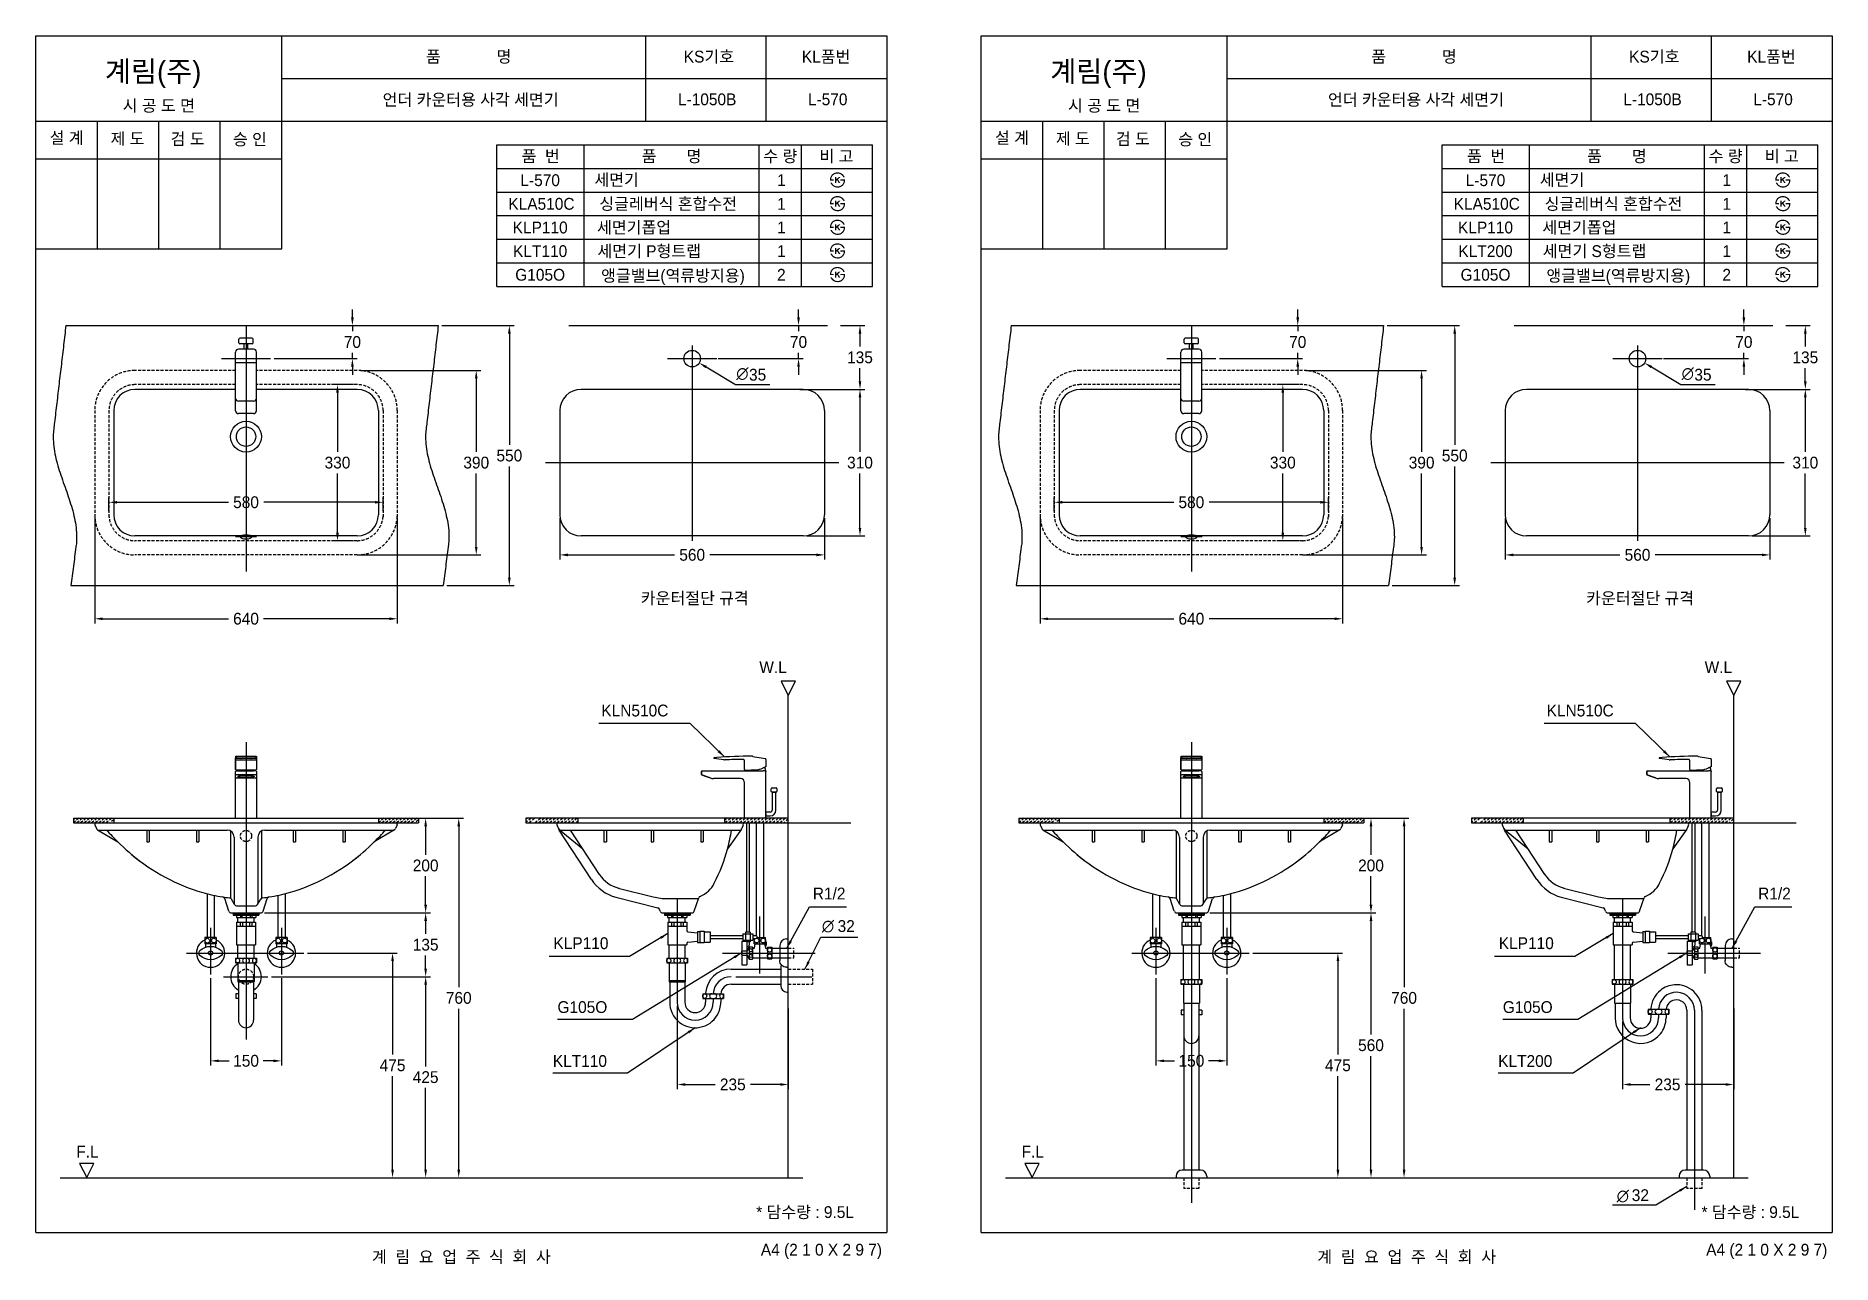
# Model space of a CAD drawing. Header units: millimetres. Extents: x 4685 to 8485, y -6769 to -4172.
import ezdxf
from ezdxf.enums import TextEntityAlignment as Align
from ezdxf.lldxf.tags import DXFTag

# ---------------------------------------------------------------- set-up
doc = ezdxf.new("R2010")
doc.units = ezdxf.units.MM
doc.linetypes.add('DASHED2', pattern=[9.525, 6.35, -3.175])
for name, color, linetype in [('TEXT', 7, 'Continuous'), ('내부선 및 부속', 4, 'Continuous'), ('도각라인', 7, 'Continuous'), ('외형선', 3, 'Continuous'), ('점선', 6, 'DASHED2'), ('중심선', 1, 'DASHED'), ('치수선', 7, 'Continuous')]:
    doc.layers.add(name, color=color, linetype=linetype)
doc.styles.add('140911', font='HBATANG.TTF', dxfattribs={"height": 23})
doc.styles.add('____', font='')
doc.styles.add('타이틀', font='H2GTRM.TTF', dxfattribs={"height": 25})
doc.styles.get('____').set_extended_font_data('굴림')
tags = doc.linetypes.add('DASHDOT', pattern=[70, 31, -13, 13, -13]).pattern_tags.tags
tags[10:11] = [DXFTag(74, 4), DXFTag(75, 0), DXFTag(340, '0'), DXFTag(46, 0.0), DXFTag(50, 0.0), DXFTag(44, 0.0), DXFTag(45, 0.0)]
tags[8:9] = [DXFTag(74, 4), DXFTag(75, 0), DXFTag(340, '0'), DXFTag(46, 0.0), DXFTag(50, 0.0), DXFTag(44, 0.0), DXFTag(45, 0.0)]
tags[6:7] = [DXFTag(74, 4), DXFTag(75, 0), DXFTag(340, '0'), DXFTag(46, 0.0), DXFTag(50, 0.0), DXFTag(44, 0.0), DXFTag(45, 0.0)]
tags[4:5] = [DXFTag(74, 4), DXFTag(75, 0), DXFTag(340, '0'), DXFTag(46, 0.0), DXFTag(50, 0.0), DXFTag(44, 0.0), DXFTag(45, 0.0)]
tags = doc.linetypes.add('DASHED', pattern=[25.72, 12.86, -12.86]).pattern_tags.tags
tags[6:7] = [DXFTag(74, 4), DXFTag(75, 0), DXFTag(340, '0'), DXFTag(46, 0.0), DXFTag(50, 0.0), DXFTag(44, 0.0), DXFTag(45, 0.0)]
tags[4:5] = [DXFTag(74, 4), DXFTag(75, 0), DXFTag(340, '0'), DXFTag(46, 0.0), DXFTag(50, 0.0), DXFTag(44, 0.0), DXFTag(45, 0.0)]
doc.dimstyles.new('MSADIM', dxfattribs={"dimtxt": 33, "dimasz": 17, "dimexe": 10, "dimexo": 7.5, "dimgap": 10, "dimtad": 0, "dimtih": 1, "dimtoh": 1, "dimdec": 0, "dimzin": 1, "dimdsep": 46, "dimtxsty": '____', "dimcen": 11.25, "dimadec": 0, "dimazin": 0, "dimtfac": 1, "dimtdec": 0, "dimtix": 1, "dimtmove": 0, "dimatfit": 3, "dimfxl": 1, "dimtolj": 1, "dimtzin": 1, "dimarcsym": 0})

msp = doc.modelspace()

# ---------------------------------------------------------------- texts
at = {"layer": 'TEXT', "style": '타이틀'}
for s, p in [('품             명', (5600.8, -4215.8)), ('KS기호', (6108.9, -4215.9)), ('KL품번', (6356.9, -4216)), ('품             명', (7600.8, -4215.8)), ('KS기호', (8108.9, -4215.9)), ('KL품번', (8356.9, -4216)), ('언더 카운터용 사각 세면기', (5604.8, -4306.9)), ('L-1050B', (6105.2, -4306.2)), ('L-570', (6360.2, -4306.2)), ('언더 카운터용 사각 세면기', (7604.8, -4306.9)), ('L-1050B', (8105.2, -4306.2)), ('L-570', (8360.2, -4306.2)), ('시 공 도 면', (4945, -4319.5)), ('시 공 도 면', (6945, -4319.5)), ('설 계', (4750.1, -4387.6)), ('제 도', (4878.9, -4389.3)), ('검 도', (5005.9, -4389.9)), ('승 인', (5137.8, -4390.7)), ('설 계', (6750.1, -4387.6)), ('제 도', (6878.9, -4389.3)), ('검 도', (7005.9, -4389.9)), ('승 인', (7137.8, -4390.7)), ('품  번', (5753, -4426.4)), ('품       명', (6029.9, -4426.4)), ('수 량', (6259.9, -4426.4)), ('비 고', (6378.7, -4426.4)), ('품  번', (7753, -4426.4)), ('품       명', (8029.9, -4426.4)), ('수 량', (8259.9, -4426.4)), ('비 고', (8378.7, -4426.4)), ('L-570', (5751.9, -4477.2)), ('세면기', (5913.7, -4476.5)), ('1', (6262.1, -4477.2)), ('L-570', (7751.9, -4477.2)), ('세면기', (7913.7, -4476.5)), ('1', (8262.1, -4477.2)), ('KLA510C', (5754.6, -4527.2)), ('싱글레버식 혼합수전', (6022.7, -4527.2)), ('1', (6262.1, -4527.3)), ('KLA510C', (7754.6, -4527.2)), ('싱글레버식 혼합수전', (8022.7, -4527.2)), ('1', (8262.1, -4527.3)), ('KLP110', (5751.9, -4577.2)), ('세면기폽업', (5950.6, -4577.2)), ('1', (6262.1, -4577.3)), ('KLP110', (7751.9, -4577.2)), ('세면기폽업', (7950.6, -4577.2)), ('1', (8262.1, -4577.3)), ('KLT110', (5751.9, -4627.2)), ('세면기 P형트랩', (5982.6, -4627.2)), ('1', (6262.1, -4627.2)), ('KLT200', (7751.9, -4627.2)), ('세면기 S형트랩', (7982.6, -4627.2)), ('1', (8262.1, -4627.2)), ('G105O', (5751.9, -4677.2)), ('앵글밸브(역류방지용)', (6032.8, -4679)), ('2', (6262.1, -4677.2)), ('G105O', (7751.9, -4677.2)), ('앵글밸브(역류방지용)', (8032.8, -4679)), ('2', (8262.1, -4677.2)), ('카운터절단 규격', (6079, -5361.1)), ('카운터절단 규격', (8079, -5361.1)), ('* 담수량 : 9.5L', (6312.4, -6659.2)), ('* 담수량 : 9.5L', (8312.4, -6659.2))]:
    msp.add_text(s, height=25, dxfattribs=at).set_placement(p, align=Align.MIDDLE_CENTER)
for p in [(4831, -4269.2), (6831, -4269.2)]:
    msp.add_text('계림(주)', height=44, dxfattribs=at).set_placement(p)
for s, p in [('W.L', (6244.6, -5507)), ('W.L', (8244.6, -5507)), ('F.L', (4794.1, -6531.4)), ('F.L', (6794.1, -6531.4))]:
    msp.add_text(s, height=25, dxfattribs=at).set_placement(p, align=Align.MIDDLE)
at = {"layer": 'TEXT', "char_height": 25, "attachment_point": 1, "line_spacing_factor": 0.963855, "style": '타이틀'}
for s, insert, width in [('\\A1;KLN510C', (5881.3, -5586.1), 380.447), ('\\A1;KLN510C', (7881.3, -5586.1), 380.447), ('\\A1;KLP110', (5780, -6078.1), 248.993), ('\\A1;KLP110', (7780, -6078.1), 248.993), ('\\A1;G105O', (5788.5, -6213.2), 248.993), ('\\A1;G105O', (7788.5, -6213.2), 248.993), ('\\A1;KLT110', (5778.7, -6327.2), 248.993), ('\\A1;KLT200', (7778.7, -6327.2), 248.993)]:
    msp.add_mtext(s, dxfattribs=dict(at, insert=insert, width=width))
at = {"layer": '도각라인', "color": 7, "style": '타이틀'}
for p in [(6475.1, -6738.7), (8475.1, -6738.7)]:
    msp.add_text('A4 (2 1 0 X 2 9 7)', height=25, dxfattribs=at).set_placement(p, align=Align.MIDDLE_RIGHT)
for p in [(5585.1, -6753.9), (7585.1, -6753.9)]:
    msp.add_text('계  림  요  업  주  식  회  사', height=25, dxfattribs=at).set_placement(p, align=Align.MIDDLE_CENTER)
at = {"layer": '치수선'}
for s, style, p in [('∅', '140911', (6166.8, -4898.2)), ('35', '____', (6193.7, -4901)), ('∅', '140911', (8166.8, -4898.2)), ('35', '____', (8193.7, -4901)), ('∅', '140911', (6347.9, -6066.6)), ('32', '타이틀', (6381.2, -6066.9)), ('∅', '140911', (8029.4, -6637.3)), ('32', '타이틀', (8061.3, -6635.9))]:
    msp.add_text(s, height=25, dxfattribs=dict(at, style=style)).set_placement(p)
at = {"layer": '치수선', "char_height": 25, "width": 380.447, "attachment_point": 1, "line_spacing_factor": 0.963855, "style": '타이틀'}
for insert in [(6328.7, -5973.1), (8328.7, -5973.1)]:
    msp.add_mtext('\\A1;R1/2', dxfattribs=dict(at, insert=insert))

# ---------------------------------------------------------------- blocks, each defined once
blk = doc.blocks.new('*D1')
at = {"layer": '치수선', "color": 0, "lineweight": -2, "transparency": 16777216}
for p, q in [((5232.8, -4784.5), (5364.6, -4784.5)), ((5354.6, -4767.5), (5354.6, -4750.5)), ((5354.6, -4784.5), (5354.6, -4796.7)), ((5189.1, -4854.5), (5364.6, -4854.5)), ((5354.6, -4854.5), (5354.6, -4842.4)), ((5354.6, -4871.5), (5354.6, -4888.5))]:
    blk.add_line(p, q, dxfattribs=at)
at = {"layer": '치수선', "color": 0, "transparency": 16777216}
for points in [[(5351.8, -4767.5), (5357.5, -4767.5), (5354.6, -4784.5)], [(5351.8, -4871.5), (5357.5, -4871.5), (5354.6, -4854.5)]]:
    blk.add_solid(points, dxfattribs=at)
at = {"layer": '치수선', "color": 0, "transparency": 16777216, "insert": (5354.6, -4819.5), "char_height": 25, "attachment_point": 5, "style": '____'}
blk.add_mtext('\\A1;70', dxfattribs=at)
blk = doc.blocks.new('*D2')
at = {"layer": '치수선', "color": 0, "lineweight": -2, "transparency": 16777216}
for p, q in [((5447.1, -5826.4), (5589.6, -5826.4)), ((5579.6, -5843.4), (5579.6, -6183.6)), ((5579.6, -6569.4), (5579.6, -6229.2)), ((5467.3, -6586.4), (5589.6, -6586.4))]:
    blk.add_line(p, q, dxfattribs=at)
at = {"layer": '치수선', "color": 0, "transparency": 16777216}
for points in [[(5576.8, -5843.4), (5582.5, -5843.4), (5579.6, -5826.4)], [(5576.8, -6569.4), (5582.5, -6569.4), (5579.6, -6586.4)]]:
    blk.add_solid(points, dxfattribs=at)
at = {"layer": '치수선', "color": 0, "transparency": 16777216, "insert": (5579.6, -6206.4), "char_height": 25, "attachment_point": 5, "style": '____'}
blk.add_mtext('\\A1;760', dxfattribs=at)
blk = doc.blocks.new('*D3')
at = {"layer": '치수선', "color": 0, "lineweight": -2, "transparency": 16777216}
for p, q in [((5447.1, -5826.4), (5519.6, -5826.4)), ((5509.6, -5843.4), (5509.6, -5903.6)), ((5509.6, -6009.4), (5509.6, -5949.2)), ((5168.5, -6026.4), (5519.6, -6026.4))]:
    blk.add_line(p, q, dxfattribs=at)
at = {"layer": '치수선', "color": 0, "transparency": 16777216}
for points in [[(5506.8, -5843.4), (5512.5, -5843.4), (5509.6, -5826.4)], [(5506.8, -6009.4), (5512.5, -6009.4), (5509.6, -6026.4)]]:
    blk.add_solid(points, dxfattribs=at)
at = {"layer": '치수선', "color": 0, "transparency": 16777216, "insert": (5509.6, -5926.4), "char_height": 25, "attachment_point": 5, "style": '____'}
blk.add_mtext('\\A1;200', dxfattribs=at)
blk = doc.blocks.new('*D4')
at = {"layer": '치수선', "color": 0, "lineweight": -2, "transparency": 16777216}
for p, q in [((5168.5, -6026.4), (5519.6, -6026.4)), ((5509.6, -6043.4), (5509.6, -6071.1)), ((5509.6, -6144.4), (5509.6, -6116.8)), ((5183.2, -6161.4), (5519.6, -6161.4))]:
    blk.add_line(p, q, dxfattribs=at)
at = {"layer": '치수선', "color": 0, "transparency": 16777216}
for points in [[(5506.8, -6043.4), (5512.5, -6043.4), (5509.6, -6026.4)], [(5506.8, -6144.4), (5512.5, -6144.4), (5509.6, -6161.4)]]:
    blk.add_solid(points, dxfattribs=at)
at = {"layer": '치수선', "color": 0, "transparency": 16777216, "insert": (5509.6, -6093.9), "char_height": 25, "attachment_point": 5, "style": '____'}
blk.add_mtext('\\A1;135', dxfattribs=at)
blk = doc.blocks.new('*D5')
at = {"layer": '치수선', "color": 0, "lineweight": -2, "transparency": 16777216}
for p, q in [((5183.2, -6161.4), (5519.6, -6161.4)), ((5509.6, -6178.4), (5509.6, -6351.1)), ((5509.6, -6569.4), (5509.6, -6396.7)), ((5322.7, -6586.4), (5519.6, -6586.4))]:
    blk.add_line(p, q, dxfattribs=at)
at = {"layer": '치수선', "color": 0, "transparency": 16777216}
for points in [[(5506.8, -6178.4), (5512.5, -6178.4), (5509.6, -6161.4)], [(5506.8, -6569.4), (5512.5, -6569.4), (5509.6, -6586.4)]]:
    blk.add_solid(points, dxfattribs=at)
at = {"layer": '치수선', "color": 0, "transparency": 16777216, "insert": (5509.6, -6373.9), "char_height": 25, "attachment_point": 5, "style": '____'}
blk.add_mtext('\\A1;425', dxfattribs=at)
blk = doc.blocks.new('*D6')
at = {"layer": '치수선', "color": 0, "lineweight": -2, "transparency": 16777216}
for p, q in [((5259.4, -6111.4), (5449.6, -6111.4)), ((5439.6, -6128.4), (5439.6, -6326.1)), ((5439.6, -6569.4), (5439.6, -6371.8)), ((5277, -6586.4), (5449.6, -6586.4))]:
    blk.add_line(p, q, dxfattribs=at)
at = {"layer": '치수선', "color": 0, "transparency": 16777216}
for points in [[(5436.8, -6128.4), (5442.5, -6128.4), (5439.6, -6111.4)], [(5436.8, -6569.4), (5442.5, -6569.4), (5439.6, -6586.4)]]:
    blk.add_solid(points, dxfattribs=at)
at = {"layer": '치수선', "color": 0, "transparency": 16777216, "insert": (5439.6, -6348.9), "char_height": 25, "attachment_point": 5, "style": '____'}
blk.add_mtext('\\A1;475', dxfattribs=at)
blk = doc.blocks.new('*D7')
at = {"layer": '치수선', "color": 0, "lineweight": -2, "transparency": 16777216}
for p, q in [((5054.7, -6164.4), (5054.7, -6349.4)), ((5204.7, -6164.4), (5204.7, -6349.4)), ((5071.7, -6339.4), (5093.7, -6339.4)), ((5187.7, -6339.4), (5165.6, -6339.4))]:
    blk.add_line(p, q, dxfattribs=at)
at = {"layer": '치수선', "color": 0, "transparency": 16777216}
for points in [[(5071.7, -6336.6), (5071.7, -6342.2), (5054.7, -6339.4)], [(5187.7, -6336.6), (5187.7, -6342.2), (5204.7, -6339.4)]]:
    blk.add_solid(points, dxfattribs=at)
at = {"layer": '치수선', "color": 0, "transparency": 16777216, "insert": (5129.7, -6339.4), "char_height": 25, "attachment_point": 5, "style": '____'}
blk.add_mtext('\\A1;150', dxfattribs=at)
blk = doc.blocks.new('*D8')
at = {"layer": '치수선', "color": 0, "lineweight": -2, "transparency": 16777216}
for p, q in [((6041.9, -6222.9), (6041.9, -6399.4)), ((6276.9, -6228.4), (6276.9, -6399.4)), ((6058.9, -6389.4), (6122.1, -6389.4)), ((6259.9, -6389.4), (6196.7, -6389.4))]:
    blk.add_line(p, q, dxfattribs=at)
at = {"layer": '치수선', "color": 0, "transparency": 16777216}
for points in [[(6058.9, -6386.6), (6058.9, -6392.2), (6041.9, -6389.4)], [(6259.9, -6386.6), (6259.9, -6392.2), (6276.9, -6389.4)]]:
    blk.add_solid(points, dxfattribs=at)
at = {"layer": '치수선', "color": 0, "transparency": 16777216, "insert": (6159.4, -6389.4), "char_height": 25, "attachment_point": 5, "style": '____'}
blk.add_mtext('\\A1;235', dxfattribs=at)
blk = doc.blocks.new('*D9')
at = {"layer": '치수선', "color": 0, "lineweight": -2, "transparency": 16777216}
for p, q in [((5357.1, -4909.5), (5313.1, -4909.5)), ((5323.1, -4926.5), (5323.1, -5051.7)), ((5323.1, -5222.5), (5323.1, -5097.3)), ((5357.1, -5239.5), (5313.1, -5239.5))]:
    blk.add_line(p, q, dxfattribs=at)
at = {"layer": '치수선', "color": 0, "transparency": 16777216}
for points in [[(5320.2, -4926.5), (5325.9, -4926.5), (5323.1, -4909.5)], [(5320.2, -5222.5), (5325.9, -5222.5), (5323.1, -5239.5)]]:
    blk.add_solid(points, dxfattribs=at)
at = {"layer": '치수선', "color": 0, "transparency": 16777216, "insert": (5323.1, -5074.5), "char_height": 25, "attachment_point": 5, "style": '____'}
blk.add_mtext('\\A1;330', dxfattribs=at)
blk = doc.blocks.new('*D10')
at = {"layer": '치수선', "color": 0, "lineweight": -2, "transparency": 16777216}
for p, q in [((4839.6, -5177), (4839.6, -5148.3)), ((4856.6, -5158.3), (5092.3, -5158.3)), ((5402.6, -5158.3), (5167, -5158.3)), ((5419.6, -5177), (5419.6, -5148.3))]:
    blk.add_line(p, q, dxfattribs=at)
at = {"layer": '치수선', "color": 0, "transparency": 16777216}
for points in [[(4856.6, -5155.4), (4856.6, -5161.1), (4839.6, -5158.3)], [(5402.6, -5155.4), (5402.6, -5161.1), (5419.6, -5158.3)]]:
    blk.add_solid(points, dxfattribs=at)
at = {"layer": '치수선', "color": 0, "transparency": 16777216, "insert": (5129.6, -5158.3), "char_height": 25, "attachment_point": 5, "style": '____'}
blk.add_mtext('\\A1;580', dxfattribs=at)
blk = doc.blocks.new('*D11')
at = {"layer": '치수선', "color": 0, "lineweight": -2, "transparency": 16777216}
for p, q in [((4809.6, -5192), (4809.6, -5414.6)), ((5449.6, -5192), (5449.6, -5414.6)), ((4826.6, -5404.6), (5092.4, -5404.6)), ((5432.6, -5404.6), (5166.9, -5404.6))]:
    blk.add_line(p, q, dxfattribs=at)
at = {"layer": '치수선', "color": 0, "transparency": 16777216}
for points in [[(4826.6, -5401.8), (4826.6, -5407.5), (4809.6, -5404.6)], [(5432.6, -5401.8), (5432.6, -5407.5), (5449.6, -5404.6)]]:
    blk.add_solid(points, dxfattribs=at)
at = {"layer": '치수선', "color": 0, "transparency": 16777216, "insert": (5129.6, -5404.6), "char_height": 25, "attachment_point": 5, "style": '____'}
blk.add_mtext('\\A1;640', dxfattribs=at)
blk = doc.blocks.new('*D12')
at = {"layer": '치수선', "color": 0, "lineweight": -2, "transparency": 16777216}
for p, q in [((5372.1, -4879.5), (5626.7, -4879.5)), ((5616.7, -4896.5), (5616.7, -5051.7)), ((5616.7, -5252.5), (5616.7, -5097.3)), ((5372.1, -5269.5), (5626.7, -5269.5))]:
    blk.add_line(p, q, dxfattribs=at)
at = {"layer": '치수선', "color": 0, "transparency": 16777216}
for points in [[(5613.8, -4896.5), (5619.5, -4896.5), (5616.7, -4879.5)], [(5613.8, -5252.5), (5619.5, -5252.5), (5616.7, -5269.5)]]:
    blk.add_solid(points, dxfattribs=at)
at = {"layer": '치수선', "color": 0, "transparency": 16777216, "insert": (5616.7, -5074.5), "char_height": 25, "attachment_point": 5, "style": '____'}
blk.add_mtext('\\A1;390', dxfattribs=at)
blk = doc.blocks.new('*D13')
at = {"layer": '치수선', "color": 0, "lineweight": -2, "transparency": 16777216}
for p, q in [((5543.8, -4784.5), (5696.7, -4784.5)), ((5686.7, -4801.5), (5686.7, -5036.7)), ((5686.7, -5317.5), (5686.7, -5082.3)), ((5554.2, -5334.5), (5696.7, -5334.5))]:
    blk.add_line(p, q, dxfattribs=at)
at = {"layer": '치수선', "color": 0, "transparency": 16777216}
for points in [[(5683.8, -4801.5), (5689.5, -4801.5), (5686.7, -4784.5)], [(5683.8, -5317.5), (5689.5, -5317.5), (5686.7, -5334.5)]]:
    blk.add_solid(points, dxfattribs=at)
at = {"layer": '치수선', "color": 0, "transparency": 16777216, "insert": (5686.7, -5059.5), "char_height": 25, "attachment_point": 5, "style": '____'}
blk.add_mtext('\\A1;550', dxfattribs=at)
blk = doc.blocks.new('*D14')
at = {"layer": '치수선', "color": 0, "lineweight": -2, "transparency": 16777216}
for p, q in [((6176.6, -4784.5), (6308.5, -4784.5)), ((6298.5, -4767.5), (6298.5, -4750.5)), ((6298.5, -4784.5), (6298.5, -4796.7)), ((6128.5, -4854.5), (6308.5, -4854.5)), ((6298.5, -4854.5), (6298.5, -4842.4)), ((6298.5, -4871.5), (6298.5, -4888.5))]:
    blk.add_line(p, q, dxfattribs=at)
at = {"layer": '치수선', "color": 0, "transparency": 16777216}
for points in [[(6295.7, -4767.5), (6301.3, -4767.5), (6298.5, -4784.5)], [(6295.7, -4871.5), (6301.3, -4871.5), (6298.5, -4854.5)]]:
    blk.add_solid(points, dxfattribs=at)
at = {"layer": '치수선', "color": 0, "transparency": 16777216, "insert": (6298.5, -4819.5), "char_height": 25, "attachment_point": 5, "style": '____'}
blk.add_mtext('\\A1;70', dxfattribs=at)
blk = doc.blocks.new('*D15')
at = {"layer": '치수선', "color": 0, "lineweight": -2, "transparency": 16777216}
for p, q in [((6387.6, -4784.5), (6438.5, -4784.5)), ((6428.5, -4801.5), (6428.5, -4829.2)), ((6428.5, -4902.5), (6428.5, -4874.9)), ((6301, -4919.5), (6438.5, -4919.5))]:
    blk.add_line(p, q, dxfattribs=at)
at = {"layer": '치수선', "color": 0, "transparency": 16777216}
for points in [[(6425.7, -4801.5), (6431.3, -4801.5), (6428.5, -4784.5)], [(6425.7, -4902.5), (6431.3, -4902.5), (6428.5, -4919.5)]]:
    blk.add_solid(points, dxfattribs=at)
at = {"layer": '치수선', "color": 0, "transparency": 16777216, "insert": (6428.5, -4852), "char_height": 25, "attachment_point": 5, "style": '____'}
blk.add_mtext('\\A1;135', dxfattribs=at)
blk = doc.blocks.new('*D16')
at = {"layer": '치수선', "color": 0, "lineweight": -2, "transparency": 16777216}
for p, q in [((6316, -4919.5), (6438.5, -4919.5)), ((6428.5, -4936.5), (6428.5, -5051.7)), ((6428.5, -5212.5), (6428.5, -5097.4)), ((6316, -5229.5), (6438.5, -5229.5))]:
    blk.add_line(p, q, dxfattribs=at)
at = {"layer": '치수선', "color": 0, "transparency": 16777216}
for points in [[(6425.7, -4936.5), (6431.3, -4936.5), (6428.5, -4919.5)], [(6425.7, -5212.5), (6431.3, -5212.5), (6428.5, -5229.5)]]:
    blk.add_solid(points, dxfattribs=at)
at = {"layer": '치수선', "color": 0, "transparency": 16777216, "insert": (6428.5, -5074.5), "char_height": 25, "attachment_point": 5, "style": '____'}
blk.add_mtext('\\A1;310', dxfattribs=at)
blk = doc.blocks.new('*D17')
at = {"layer": '치수선', "color": 0, "lineweight": -2, "transparency": 16777216}
for p, q in [((5793.5, -5192), (5793.5, -5279.5)), ((6353.5, -5192), (6353.5, -5279.5)), ((5810.5, -5269.5), (6036.1, -5269.5)), ((6336.5, -5269.5), (6110.9, -5269.5))]:
    blk.add_line(p, q, dxfattribs=at)
at = {"layer": '치수선', "color": 0, "transparency": 16777216}
for points in [[(5810.5, -5266.7), (5810.5, -5272.4), (5793.5, -5269.5)], [(6336.5, -5266.7), (6336.5, -5272.4), (6353.5, -5269.5)]]:
    blk.add_solid(points, dxfattribs=at)
at = {"layer": '치수선', "color": 0, "transparency": 16777216, "insert": (6073.5, -5269.5), "char_height": 25, "attachment_point": 5, "style": '____'}
blk.add_mtext('\\A1;560', dxfattribs=at)
blk = doc.blocks.new('*D25')
at = {"layer": '치수선', "color": 0, "lineweight": -2, "transparency": 16777216}
for p, q in [((7232.8, -4784.5), (7364.6, -4784.5)), ((7354.6, -4767.5), (7354.6, -4750.5)), ((7354.6, -4784.5), (7354.6, -4796.7)), ((7189.1, -4854.5), (7364.6, -4854.5)), ((7354.6, -4854.5), (7354.6, -4842.4)), ((7354.6, -4871.5), (7354.6, -4888.5))]:
    blk.add_line(p, q, dxfattribs=at)
at = {"layer": '치수선', "color": 0, "transparency": 16777216}
for points in [[(7351.8, -4767.5), (7357.5, -4767.5), (7354.6, -4784.5)], [(7351.8, -4871.5), (7357.5, -4871.5), (7354.6, -4854.5)]]:
    blk.add_solid(points, dxfattribs=at)
at = {"layer": '치수선', "color": 0, "transparency": 16777216, "insert": (7354.6, -4819.5), "char_height": 25, "attachment_point": 5, "style": '____'}
blk.add_mtext('\\A1;70', dxfattribs=at)
blk = doc.blocks.new('*D28')
at = {"layer": '치수선', "color": 0, "lineweight": -2, "transparency": 16777216}
for p, q in [((7447.1, -5826.4), (7589.6, -5826.4)), ((7579.6, -5843.4), (7579.6, -6183.6)), ((7579.6, -6569.4), (7579.6, -6229.2)), ((7467.3, -6586.4), (7589.6, -6586.4))]:
    blk.add_line(p, q, dxfattribs=at)
at = {"layer": '치수선', "color": 0, "transparency": 16777216}
for points in [[(7576.8, -5843.4), (7582.5, -5843.4), (7579.6, -5826.4)], [(7576.8, -6569.4), (7582.5, -6569.4), (7579.6, -6586.4)]]:
    blk.add_solid(points, dxfattribs=at)
at = {"layer": '치수선', "color": 0, "transparency": 16777216, "insert": (7579.6, -6206.4), "char_height": 25, "attachment_point": 5, "style": '____'}
blk.add_mtext('\\A1;760', dxfattribs=at)
blk = doc.blocks.new('*D29')
at = {"layer": '치수선', "color": 0, "lineweight": -2, "transparency": 16777216}
for p, q in [((7447.1, -5826.4), (7519.6, -5826.4)), ((7509.6, -5843.4), (7509.6, -5903.6)), ((7509.6, -6009.4), (7509.6, -5949.2)), ((7168.5, -6026.4), (7519.6, -6026.4))]:
    blk.add_line(p, q, dxfattribs=at)
at = {"layer": '치수선', "color": 0, "transparency": 16777216}
for points in [[(7506.8, -5843.4), (7512.5, -5843.4), (7509.6, -5826.4)], [(7506.8, -6009.4), (7512.5, -6009.4), (7509.6, -6026.4)]]:
    blk.add_solid(points, dxfattribs=at)
at = {"layer": '치수선', "color": 0, "transparency": 16777216, "insert": (7509.6, -5926.4), "char_height": 25, "attachment_point": 5, "style": '____'}
blk.add_mtext('\\A1;200', dxfattribs=at)
blk = doc.blocks.new('*D30')
at = {"layer": '치수선', "color": 0, "lineweight": -2, "transparency": 16777216}
for p, q in [((7168.5, -6026.4), (7519.6, -6026.4)), ((7509.6, -6043.4), (7509.6, -6283.6)), ((7509.6, -6569.4), (7509.6, -6329.2)), ((7164.3, -6586.4), (7519.6, -6586.4))]:
    blk.add_line(p, q, dxfattribs=at)
at = {"layer": '치수선', "color": 0, "transparency": 16777216}
for points in [[(7506.8, -6043.4), (7512.5, -6043.4), (7509.6, -6026.4)], [(7506.8, -6569.4), (7512.5, -6569.4), (7509.6, -6586.4)]]:
    blk.add_solid(points, dxfattribs=at)
at = {"layer": '치수선', "color": 0, "transparency": 16777216, "insert": (7509.6, -6306.4), "char_height": 25, "attachment_point": 5, "style": '____'}
blk.add_mtext('\\A1;560', dxfattribs=at)
blk = doc.blocks.new('*D31')
at = {"layer": '치수선', "color": 0, "lineweight": -2, "transparency": 16777216}
for p, q in [((7259.4, -6111.4), (7449.6, -6111.4)), ((7439.6, -6128.4), (7439.6, -6326.1)), ((7439.6, -6569.4), (7439.6, -6371.8)), ((7277, -6586.4), (7449.6, -6586.4))]:
    blk.add_line(p, q, dxfattribs=at)
at = {"layer": '치수선', "color": 0, "transparency": 16777216}
for points in [[(7436.8, -6128.4), (7442.5, -6128.4), (7439.6, -6111.4)], [(7436.8, -6569.4), (7442.5, -6569.4), (7439.6, -6586.4)]]:
    blk.add_solid(points, dxfattribs=at)
at = {"layer": '치수선', "color": 0, "transparency": 16777216, "insert": (7439.6, -6348.9), "char_height": 25, "attachment_point": 5, "style": '____'}
blk.add_mtext('\\A1;475', dxfattribs=at)
blk = doc.blocks.new('*D32')
at = {"layer": '치수선', "color": 0, "lineweight": -2, "transparency": 16777216}
for p, q in [((7054.7, -6164.4), (7054.7, -6349.4)), ((7204.7, -6164.4), (7204.7, -6349.4)), ((7071.7, -6339.4), (7093.7, -6339.4)), ((7187.7, -6339.4), (7165.6, -6339.4))]:
    blk.add_line(p, q, dxfattribs=at)
at = {"layer": '치수선', "color": 0, "transparency": 16777216}
for points in [[(7071.7, -6336.6), (7071.7, -6342.2), (7054.7, -6339.4)], [(7187.7, -6336.6), (7187.7, -6342.2), (7204.7, -6339.4)]]:
    blk.add_solid(points, dxfattribs=at)
at = {"layer": '치수선', "color": 0, "transparency": 16777216, "insert": (7129.7, -6339.4), "char_height": 25, "attachment_point": 5, "style": '____'}
blk.add_mtext('\\A1;150', dxfattribs=at)
blk = doc.blocks.new('*D33')
at = {"layer": '치수선', "color": 0, "lineweight": -2, "transparency": 16777216}
for p, q in [((8276.9, -6228.4), (8276.9, -6399.4)), ((8041.9, -6255.9), (8041.9, -6399.4)), ((8058.9, -6389.4), (8099.7, -6389.4)), ((8259.9, -6389.4), (8174.3, -6389.4))]:
    blk.add_line(p, q, dxfattribs=at)
at = {"layer": '치수선', "color": 0, "transparency": 16777216}
for points in [[(8058.9, -6386.6), (8058.9, -6392.2), (8041.9, -6389.4)], [(8259.9, -6386.6), (8259.9, -6392.2), (8276.9, -6389.4)]]:
    blk.add_solid(points, dxfattribs=at)
at = {"layer": '치수선', "color": 0, "transparency": 16777216, "insert": (8137, -6389.4), "char_height": 25, "attachment_point": 5, "style": '____'}
blk.add_mtext('\\A1;235', dxfattribs=at)
blk = doc.blocks.new('*D18')
at = {"layer": '치수선', "color": 0, "lineweight": -2, "transparency": 16777216}
for p, q in [((7357.1, -4909.5), (7313.1, -4909.5)), ((7323.1, -4926.5), (7323.1, -5051.7)), ((7323.1, -5222.5), (7323.1, -5097.3)), ((7357.1, -5239.5), (7313.1, -5239.5))]:
    blk.add_line(p, q, dxfattribs=at)
at = {"layer": '치수선', "color": 0, "transparency": 16777216}
for points in [[(7320.2, -4926.5), (7325.9, -4926.5), (7323.1, -4909.5)], [(7320.2, -5222.5), (7325.9, -5222.5), (7323.1, -5239.5)]]:
    blk.add_solid(points, dxfattribs=at)
at = {"layer": '치수선', "color": 0, "transparency": 16777216, "insert": (7323.1, -5074.5), "char_height": 25, "attachment_point": 5, "style": '____'}
blk.add_mtext('\\A1;330', dxfattribs=at)
blk = doc.blocks.new('*D19')
at = {"layer": '치수선', "color": 0, "lineweight": -2, "transparency": 16777216}
for p, q in [((6839.6, -5177), (6839.6, -5148.3)), ((6856.6, -5158.3), (7092.3, -5158.3)), ((7402.6, -5158.3), (7167, -5158.3)), ((7419.6, -5177), (7419.6, -5148.3))]:
    blk.add_line(p, q, dxfattribs=at)
at = {"layer": '치수선', "color": 0, "transparency": 16777216}
for points in [[(6856.6, -5155.4), (6856.6, -5161.1), (6839.6, -5158.3)], [(7402.6, -5155.4), (7402.6, -5161.1), (7419.6, -5158.3)]]:
    blk.add_solid(points, dxfattribs=at)
at = {"layer": '치수선', "color": 0, "transparency": 16777216, "insert": (7129.6, -5158.3), "char_height": 25, "attachment_point": 5, "style": '____'}
blk.add_mtext('\\A1;580', dxfattribs=at)
blk = doc.blocks.new('*D20')
at = {"layer": '치수선', "color": 0, "lineweight": -2, "transparency": 16777216}
for p, q in [((6809.6, -5192), (6809.6, -5414.6)), ((7449.6, -5192), (7449.6, -5414.6)), ((6826.6, -5404.6), (7092.4, -5404.6)), ((7432.6, -5404.6), (7166.9, -5404.6))]:
    blk.add_line(p, q, dxfattribs=at)
at = {"layer": '치수선', "color": 0, "transparency": 16777216}
for points in [[(6826.6, -5401.8), (6826.6, -5407.5), (6809.6, -5404.6)], [(7432.6, -5401.8), (7432.6, -5407.5), (7449.6, -5404.6)]]:
    blk.add_solid(points, dxfattribs=at)
at = {"layer": '치수선', "color": 0, "transparency": 16777216, "insert": (7129.6, -5404.6), "char_height": 25, "attachment_point": 5, "style": '____'}
blk.add_mtext('\\A1;640', dxfattribs=at)
blk = doc.blocks.new('*D21')
at = {"layer": '치수선', "color": 0, "lineweight": -2, "transparency": 16777216}
for p, q in [((7372.1, -4879.5), (7626.7, -4879.5)), ((7616.7, -4896.5), (7616.7, -5051.7)), ((7616.7, -5252.5), (7616.7, -5097.3)), ((7372.1, -5269.5), (7626.7, -5269.5))]:
    blk.add_line(p, q, dxfattribs=at)
at = {"layer": '치수선', "color": 0, "transparency": 16777216}
for points in [[(7613.8, -4896.5), (7619.5, -4896.5), (7616.7, -4879.5)], [(7613.8, -5252.5), (7619.5, -5252.5), (7616.7, -5269.5)]]:
    blk.add_solid(points, dxfattribs=at)
at = {"layer": '치수선', "color": 0, "transparency": 16777216, "insert": (7616.7, -5074.5), "char_height": 25, "attachment_point": 5, "style": '____'}
blk.add_mtext('\\A1;390', dxfattribs=at)
blk = doc.blocks.new('*D22')
at = {"layer": '치수선', "color": 0, "lineweight": -2, "transparency": 16777216}
for p, q in [((7543.8, -4784.5), (7696.7, -4784.5)), ((7686.7, -4801.5), (7686.7, -5036.7)), ((7686.7, -5317.5), (7686.7, -5082.3)), ((7554.2, -5334.5), (7696.7, -5334.5))]:
    blk.add_line(p, q, dxfattribs=at)
at = {"layer": '치수선', "color": 0, "transparency": 16777216}
for points in [[(7683.8, -4801.5), (7689.5, -4801.5), (7686.7, -4784.5)], [(7683.8, -5317.5), (7689.5, -5317.5), (7686.7, -5334.5)]]:
    blk.add_solid(points, dxfattribs=at)
at = {"layer": '치수선', "color": 0, "transparency": 16777216, "insert": (7686.7, -5059.5), "char_height": 25, "attachment_point": 5, "style": '____'}
blk.add_mtext('\\A1;550', dxfattribs=at)
blk = doc.blocks.new('*D23')
at = {"layer": '치수선', "color": 0, "lineweight": -2, "transparency": 16777216}
for p, q in [((8176.6, -4784.5), (8308.5, -4784.5)), ((8298.5, -4767.5), (8298.5, -4750.5)), ((8298.5, -4784.5), (8298.5, -4796.7)), ((8128.5, -4854.5), (8308.5, -4854.5)), ((8298.5, -4854.5), (8298.5, -4842.4)), ((8298.5, -4871.5), (8298.5, -4888.5))]:
    blk.add_line(p, q, dxfattribs=at)
at = {"layer": '치수선', "color": 0, "transparency": 16777216}
for points in [[(8295.7, -4767.5), (8301.3, -4767.5), (8298.5, -4784.5)], [(8295.7, -4871.5), (8301.3, -4871.5), (8298.5, -4854.5)]]:
    blk.add_solid(points, dxfattribs=at)
at = {"layer": '치수선', "color": 0, "transparency": 16777216, "insert": (8298.5, -4819.5), "char_height": 25, "attachment_point": 5, "style": '____'}
blk.add_mtext('\\A1;70', dxfattribs=at)
blk = doc.blocks.new('*D24')
at = {"layer": '치수선', "color": 0, "lineweight": -2, "transparency": 16777216}
for p, q in [((8387.6, -4784.5), (8438.5, -4784.5)), ((8428.5, -4801.5), (8428.5, -4829.2)), ((8428.5, -4902.5), (8428.5, -4874.9)), ((8301, -4919.5), (8438.5, -4919.5))]:
    blk.add_line(p, q, dxfattribs=at)
at = {"layer": '치수선', "color": 0, "transparency": 16777216}
for points in [[(8425.7, -4801.5), (8431.3, -4801.5), (8428.5, -4784.5)], [(8425.7, -4902.5), (8431.3, -4902.5), (8428.5, -4919.5)]]:
    blk.add_solid(points, dxfattribs=at)
at = {"layer": '치수선', "color": 0, "transparency": 16777216, "insert": (8428.5, -4852), "char_height": 25, "attachment_point": 5, "style": '____'}
blk.add_mtext('\\A1;135', dxfattribs=at)
blk = doc.blocks.new('*D26')
at = {"layer": '치수선', "color": 0, "lineweight": -2, "transparency": 16777216}
for p, q in [((8316, -4919.5), (8438.5, -4919.5)), ((8428.5, -4936.5), (8428.5, -5051.7)), ((8428.5, -5212.5), (8428.5, -5097.4)), ((8316, -5229.5), (8438.5, -5229.5))]:
    blk.add_line(p, q, dxfattribs=at)
at = {"layer": '치수선', "color": 0, "transparency": 16777216}
for points in [[(8425.7, -4936.5), (8431.3, -4936.5), (8428.5, -4919.5)], [(8425.7, -5212.5), (8431.3, -5212.5), (8428.5, -5229.5)]]:
    blk.add_solid(points, dxfattribs=at)
at = {"layer": '치수선', "color": 0, "transparency": 16777216, "insert": (8428.5, -5074.5), "char_height": 25, "attachment_point": 5, "style": '____'}
blk.add_mtext('\\A1;310', dxfattribs=at)
blk = doc.blocks.new('*D27')
at = {"layer": '치수선', "color": 0, "lineweight": -2, "transparency": 16777216}
for p, q in [((7793.5, -5192), (7793.5, -5279.5)), ((8353.5, -5192), (8353.5, -5279.5)), ((7810.5, -5269.5), (8036.1, -5269.5)), ((8336.5, -5269.5), (8110.9, -5269.5))]:
    blk.add_line(p, q, dxfattribs=at)
at = {"layer": '치수선', "color": 0, "transparency": 16777216}
for points in [[(7810.5, -5266.7), (7810.5, -5272.4), (7793.5, -5269.5)], [(8336.5, -5266.7), (8336.5, -5272.4), (8353.5, -5269.5)]]:
    blk.add_solid(points, dxfattribs=at)
at = {"layer": '치수선', "color": 0, "transparency": 16777216, "insert": (8073.5, -5269.5), "char_height": 25, "attachment_point": 5, "style": '____'}
blk.add_mtext('\\A1;560', dxfattribs=at)

# ---------------------------------------------------------------- dimensions: what is measured, and where the dimension line sits
at = {"layer": '치수선'}
for base, p1, p2, picture, middle in [((5354.6, -4784.5), (5181.6, -4854.5), (5225.3, -4784.5), '*D1', (5354.6, -4819.5)), ((5686.7, -5334.5), (5536.3, -4784.5), (5546.7, -5334.5), '*D13', (5686.7, -5059.5)), ((6298.5, -4784.5), (6121, -4854.5), (6169.1, -4784.5), '*D14', (6298.5, -4819.5)), ((6428.5, -4784.5), (6293.5, -4919.5), (6380.1, -4784.5), '*D15', (6428.5, -4852)), ((7354.6, -4784.5), (7181.6, -4854.5), (7225.3, -4784.5), '*D25', (7354.6, -4819.5)), ((7686.7, -5334.5), (7536.3, -4784.5), (7546.7, -5334.5), '*D22', (7686.7, -5059.5)), ((8298.5, -4784.5), (8121, -4854.5), (8169.1, -4784.5), '*D23', (8298.5, -4819.5)), ((8428.5, -4784.5), (8293.5, -4919.5), (8380.1, -4784.5), '*D24', (8428.5, -4852)), ((5616.7, -5269.5), (5364.6, -4879.5), (5364.6, -5269.5), '*D12', (5616.7, -5074.5)), ((7616.7, -5269.5), (7364.6, -4879.5), (7364.6, -5269.5), '*D21', (7616.7, -5074.5)), ((5323.1, -5239.5), (5364.6, -4909.5), (5364.6, -5239.5), '*D9', (5323.1, -5074.5)), ((6428.5, -4919.5), (6308.5, -5229.5), (6308.5, -4919.5), '*D16', (6428.5, -5074.5)), ((7323.1, -5239.5), (7364.6, -4909.5), (7364.6, -5239.5), '*D18', (7323.1, -5074.5)), ((8428.5, -4919.5), (8308.5, -5229.5), (8308.5, -4919.5), '*D26', (8428.5, -5074.5)), ((5509.6, -6026.4), (5439.6, -5826.4), (5161, -6026.4), '*D3', (5509.6, -5926.4)), ((5579.6, -6586.4), (5439.6, -5826.4), (5459.8, -6586.4), '*D2', (5579.6, -6206.4)), ((7509.6, -6026.4), (7439.6, -5826.4), (7161, -6026.4), '*D29', (7509.6, -5926.4)), ((7579.6, -6586.4), (7439.6, -5826.4), (7459.8, -6586.4), '*D28', (7579.6, -6206.4)), ((5509.6, -6161.4), (5161, -6026.4), (5175.7, -6161.4), '*D4', (5509.6, -6093.9)), ((7509.6, -6586.4), (7161, -6026.4), (7156.8, -6586.4), '*D30', (7509.6, -6306.4)), ((5439.6, -6586.4), (5251.9, -6111.4), (5269.5, -6586.4), '*D6', (5439.6, -6348.9)), ((7439.6, -6586.4), (7251.9, -6111.4), (7269.5, -6586.4), '*D31', (7439.6, -6348.9)), ((5509.6, -6586.4), (5175.7, -6161.4), (5315.2, -6586.4), '*D5', (5509.6, -6373.9))]:
    dim = msp.add_linear_dim(base=base, p1=p1, p2=p2, angle=90, dimstyle='MSADIM', override={"dimtxt": 25}, dxfattribs=at)
    dim.commit()
    dim.dimension.update_dxf_attribs({"geometry": picture, "text_midpoint": middle})
for base, p1, p2, picture, middle in [((5419.6, -5158.3), (4839.6, -5184.5), (5419.6, -5184.5), '*D10', (5129.6, -5158.3)), ((7419.6, -5158.3), (6839.6, -5184.5), (7419.6, -5184.5), '*D19', (7129.6, -5158.3)), ((5449.6, -5404.6), (4809.6, -5184.5), (5449.6, -5184.5), '*D11', (5129.6, -5404.6)), ((6353.5, -5269.5), (5793.5, -5184.5), (6353.5, -5184.5), '*D17', (6073.5, -5269.5)), ((7449.6, -5404.6), (6809.6, -5184.5), (7449.6, -5184.5), '*D20', (7129.6, -5404.6)), ((8353.5, -5269.5), (7793.5, -5184.5), (8353.5, -5184.5), '*D27', (8073.5, -5269.5)), ((5204.6, -6339.4), (5054.6, -6156.9), (5204.6, -6156.9), '*D7', (5129.7, -6339.4)), ((7204.6, -6339.4), (7054.6, -6156.9), (7204.6, -6156.9), '*D32', (7129.7, -6339.4)), ((6276.9, -6389.4), (6041.9, -6215.4), (6276.9, -6220.9), '*D8', (6159.4, -6389.4))]:
    dim = msp.add_linear_dim(base=base, p1=p1, p2=p2, dimstyle='MSADIM', override={"dimtxt": 25}, dxfattribs=at)
    dim.commit()
    dim.dimension.update_dxf_attribs({"geometry": picture, "text_midpoint": middle})
dim = msp.add_linear_dim(base=(8276.9, -6389.4), p1=(8041.9, -6248.4), p2=(8276.9, -6220.9), dimstyle='MSADIM', override={"dimtxt": 25}, dxfattribs=at)
dim.commit()
dim.dimension.update_dxf_attribs({"geometry": '*D33', "text_midpoint": (8137, -6389.4), "dimtype": 160})

# ---------------------------------------------------------------- hatches: boundary and pattern name
at = {"layer": 'TEXT'}
for points in [[(6365, -4478), (6364.9, -4477.6), (6364.9, -4477.2), (6364.9, -4476.8), (6364.9, -4476.4), (6364.9, -4476), (6365, -4475.6), (6365, -4475.2), (6365, -4474.8), (6365.1, -4474.4), (6365.1, -4474), (6365.2, -4473.6), (6365.3, -4473.2), (6365.4, -4472.8), (6365.5, -4472.4), (6365.6, -4472), (6365.7, -4471.7), (6365.8, -4471.3), (6365.9, -4470.9), (6366.1, -4470.5), (6366.2, -4470.2), (6366.4, -4469.8), (6366.5, -4469.4), (6366.7, -4469.1), (6366.9, -4468.7), (6367.1, -4468.4), (6367.2, -4468.1), (6367.4, -4467.7), (6367.7, -4467.4), (6367.9, -4467.1), (6368.1, -4466.8), (6368.3, -4466.5), (6368.9, -4465.9), (6369.1, -4465.6), (6369.4, -4465.3), (6369.7, -4465), (6370, -4464.7), (6370.3, -4464.4), (6370.6, -4464.2), (6370.9, -4463.9), (6371.2, -4463.7), (6371.5, -4463.4), (6371.9, -4463.2), (6372.2, -4463), (6372.5, -4462.8), (6372.9, -4462.6), (6373.3, -4462.4), (6373.6, -4462.2), (6374, -4462.1), (6374.4, -4461.9), (6374.8, -4461.7), (6375.3, -4461.6), (6375.7, -4461.4), (6376.1, -4461.3), (6376.6, -4461.2), (6377, -4461.1), (6377.5, -4461), (6377.9, -4460.9), (6378.4, -4460.9), (6378.9, -4460.8), (6379.3, -4460.8), (6379.8, -4460.7), (6380.3, -4460.7), (6380.8, -4460.7), (6381.6, -4460.7), (6381.9, -4460.7), (6382.3, -4460.8), (6382.7, -4460.8), (6383, -4460.8), (6383.4, -4460.9), (6383.7, -4460.9), (6384.1, -4461), (6384.4, -4461.1), (6384.8, -4461.1), (6385.1, -4461.2), (6385.5, -4461.3), (6385.8, -4461.4), (6386.1, -4461.5), (6386.5, -4461.6), (6386.8, -4461.7), (6387.1, -4461.8), (6387.4, -4461.9), (6387.7, -4462.1), (6388, -4462.2), (6388.3, -4462.3), (6388.6, -4462.5), (6388.9, -4462.6), (6389.2, -4462.8), (6389.5, -4463), (6389.8, -4463.1), (6390.1, -4463.3), (6390.3, -4463.5), (6390.6, -4463.7), (6390.9, -4463.9), (6391.2, -4464.1), (6391.6, -4464.4), (6392, -4464.8), (6392.4, -4465.2), (6392.8, -4465.6), (6393.1, -4466), (6393.5, -4466.4), (6393.8, -4466.8), (6394.2, -4467.2), (6394.5, -4467.7), (6394.8, -4468.2), (6395.1, -4468.6), (6395.4, -4469.1), (6395.6, -4469.7), (6395.9, -4470.2), (6396.1, -4470.7), (6396.4, -4471.3), (6396.4, -4471.3), (6393.3, -4471.3), (6393.3, -4471.3), (6393.2, -4471.1), (6393.1, -4470.9), (6393.1, -4470.7), (6393, -4470.6), (6392.9, -4470.4), (6392.8, -4470.2), (6392.8, -4470.1), (6392.7, -4469.9), (6392.6, -4469.7), (6392.5, -4469.6), (6392.4, -4469.4), (6392.3, -4469.2), (6392.2, -4469.1), (6392.1, -4468.9), (6392, -4468.7), (6391.8, -4468.6), (6391.7, -4468.4), (6391.6, -4468.2), (6391.3, -4467.9), (6391, -4467.6), (6390.7, -4467.3), (6390.4, -4467), (6390.1, -4466.7), (6389.8, -4466.4), (6389.4, -4466.1), (6389.2, -4465.9), (6388.9, -4465.7), (6388.7, -4465.6), (6388.5, -4465.4), (6388.2, -4465.3), (6388, -4465.1), (6387.7, -4465), (6387.5, -4464.8), (6387.3, -4464.7), (6387, -4464.6), (6386.8, -4464.4), (6386.5, -4464.3), (6386.3, -4464.2), (6386, -4464.1), (6385.7, -4464), (6385.5, -4463.9), (6385.2, -4463.8), (6385, -4463.8), (6384.7, -4463.7), (6384.4, -4463.6), (6384.2, -4463.5), (6383.9, -4463.5), (6383.6, -4463.4), (6383.3, -4463.4), (6383.1, -4463.3), (6382.8, -4463.3), (6382.5, -4463.3), (6382.2, -4463.2), (6381.9, -4463.2), (6381.6, -4463.2), (6381.4, -4463.2), (6381.1, -4463.2), (6380.7, -4463.2), (6380.4, -4463.2), (6380, -4463.2), (6379.7, -4463.3), (6379.4, -4463.3), (6379, -4463.3), (6378.7, -4463.4), (6378.4, -4463.4), (6378.1, -4463.5), (6377.8, -4463.5), (6377.4, -4463.6), (6377.1, -4463.7), (6376.8, -4463.8), (6376.5, -4463.8), (6376.2, -4463.9), (6376, -4464), (6375.7, -4464.1), (6375.4, -4464.3), (6375.1, -4464.4), (6374.8, -4464.5), (6374.5, -4464.6), (6374.3, -4464.8), (6374, -4464.9), (6373.8, -4465.1), (6373.5, -4465.2), (6373.2, -4465.4), (6373, -4465.6), (6372.7, -4465.8), (6372.5, -4465.9), (6372.3, -4466.1), (6372, -4466.3), (6371.8, -4466.5), (6371.6, -4466.8), (6371.3, -4467), (6371.1, -4467.2), (6370.9, -4467.4), (6370.7, -4467.7), (6370.5, -4467.9), (6370.3, -4468.2), (6370.1, -4468.4), (6369.9, -4468.7), (6369.8, -4468.9), (6369.6, -4469.2), (6369.4, -4469.4), (6369.3, -4469.7), (6369.1, -4470), (6369, -4470.3), (6368.9, -4470.5), (6368.8, -4470.8), (6368.6, -4471.1), (6368.5, -4471.4), (6368.4, -4471.7), (6368.3, -4472), (6368.2, -4472.3), (6368.1, -4472.6), (6368.1, -4473), (6368, -4473.3), (6367.9, -4473.6), (6367.9, -4473.9), (6367.8, -4474.3), (6367.8, -4474.6), (6367.8, -4475), (6367.7, -4475.3), (6367.7, -4475.7), (6367.7, -4475.7), (6372.9, -4475.7), (6372.9, -4475.7), (6372.9, -4475.7), (6372.9, -4478), (6372.9, -4478), (6372.9, -4478), (6365, -4478)], [(6397.1, -4475.7), (6397.1, -4476.1), (6397.1, -4476.5), (6397.1, -4477), (6397.1, -4477.4), (6397, -4477.8), (6397, -4478.3), (6397, -4478.7), (6396.9, -4479.1), (6396.8, -4479.5), (6396.7, -4479.9), (6396.7, -4480.4), (6396.6, -4480.8), (6396.4, -4481.2), (6396.3, -4481.6), (6396.2, -4482), (6396.1, -4482.4), (6395.9, -4482.8), (6395.8, -4483.2), (6395.6, -4483.5), (6395.5, -4483.9), (6395.3, -4484.3), (6395.1, -4484.6), (6394.9, -4485), (6394.7, -4485.3), (6394.5, -4485.7), (6394.3, -4486), (6394.1, -4486.3), (6393.9, -4486.6), (6393.6, -4487), (6393.4, -4487.3), (6393.1, -4487.6), (6392.9, -4487.9), (6392.6, -4488.2), (6392.3, -4488.4), (6392.1, -4488.7), (6391.8, -4489), (6391.5, -4489.2), (6391.2, -4489.5), (6390.9, -4489.7), (6390.6, -4490), (6390.3, -4490.2), (6389.9, -4490.4), (6389.6, -4490.6), (6389.3, -4490.8), (6388.9, -4491), (6388.6, -4491.2), (6388.2, -4491.4), (6387.9, -4491.5), (6387.5, -4491.7), (6387.2, -4491.8), (6386.8, -4492), (6386.4, -4492.1), (6386, -4492.2), (6385.6, -4492.3), (6385.3, -4492.4), (6384.9, -4492.5), (6384.5, -4492.6), (6384.1, -4492.7), (6383.7, -4492.7), (6383.3, -4492.8), (6382.9, -4492.8), (6382.5, -4492.8), (6382.1, -4492.9), (6381.7, -4492.9), (6381, -4492.9), (6380.4, -4492.8), (6379.7, -4492.8), (6379.1, -4492.7), (6378.4, -4492.6), (6378.1, -4492.6), (6377.8, -4492.5), (6377.5, -4492.5), (6377.2, -4492.4), (6376.9, -4492.3), (6376.6, -4492.2), (6376.3, -4492.2), (6376.1, -4492.1), (6375.8, -4492), (6375.5, -4491.9), (6375.2, -4491.8), (6374.9, -4491.7), (6374.6, -4491.6), (6374.4, -4491.4), (6374.1, -4491.3), (6373.8, -4491.2), (6373.6, -4491.1), (6373.3, -4490.9), (6373, -4490.8), (6372.8, -4490.6), (6372.5, -4490.5), (6372, -4490.1), (6371.7, -4490), (6371.5, -4489.8), (6371.2, -4489.6), (6371, -4489.4), (6370.7, -4489.2), (6370.5, -4489), (6370.2, -4488.8), (6370, -4488.6), (6369.8, -4488.3), (6369.6, -4488.1), (6369.3, -4487.9), (6369.1, -4487.7), (6368.9, -4487.4), (6368.7, -4487.2), (6368.5, -4486.9), (6368.3, -4486.7), (6368.1, -4486.4), (6367.9, -4486.2), (6367.7, -4485.9), (6367.6, -4485.6), (6367.4, -4485.3), (6367.2, -4485.1), (6367, -4484.8), (6366.9, -4484.5), (6366.7, -4484.2), (6366.6, -4483.9), (6366.4, -4483.6), (6366.1, -4483), (6365.9, -4482.3), (6365.9, -4482.3), (6368.8, -4482.3), (6368.8, -4482.3), (6369, -4482.7), (6369.3, -4483.2), (6369.5, -4483.6), (6369.7, -4483.9), (6370, -4484.3), (6370.2, -4484.7), (6370.5, -4485), (6370.8, -4485.4), (6371, -4485.7), (6371.3, -4486), (6371.6, -4486.3), (6371.9, -4486.6), (6372.2, -4486.9), (6372.5, -4487.2), (6372.8, -4487.5), (6373.1, -4487.7), (6373.3, -4487.9), (6373.5, -4488.1), (6373.8, -4488.2), (6374, -4488.4), (6374.2, -4488.5), (6374.5, -4488.7), (6374.7, -4488.8), (6375, -4488.9), (6375.2, -4489.1), (6375.5, -4489.2), (6375.7, -4489.3), (6376, -4489.4), (6376.2, -4489.5), (6376.5, -4489.6), (6376.8, -4489.7), (6377, -4489.8), (6377.3, -4489.8), (6377.6, -4489.9), (6377.8, -4490), (6378.1, -4490), (6378.4, -4490.1), (6378.7, -4490.1), (6379, -4490.2), (6379.3, -4490.2), (6379.6, -4490.2), (6379.9, -4490.3), (6380.2, -4490.3), (6380.5, -4490.3), (6380.8, -4490.3), (6381.1, -4490.3), (6381.4, -4490.3), (6382.2, -4490.3), (6382.5, -4490.2), (6382.8, -4490.2), (6383.1, -4490.2), (6383.3, -4490.2), (6383.6, -4490.1), (6383.8, -4490.1), (6384.1, -4490), (6384.4, -4490), (6384.6, -4489.9), (6384.9, -4489.9), (6385.1, -4489.8), (6385.4, -4489.7), (6385.6, -4489.6), (6385.9, -4489.6), (6386.1, -4489.5), (6386.4, -4489.4), (6386.6, -4489.3), (6386.9, -4489.2), (6387.1, -4489), (6387.4, -4488.9), (6387.6, -4488.8), (6387.8, -4488.7), (6388.1, -4488.5), (6388.3, -4488.4), (6388.5, -4488.2), (6388.8, -4488.1), (6389, -4487.9), (6389.2, -4487.8), (6389.4, -4487.6), (6389.7, -4487.4), (6389.9, -4487.2), (6390.2, -4487), (6390.4, -4486.8), (6390.7, -4486.5), (6390.9, -4486.3), (6391.1, -4486), (6391.3, -4485.8), (6391.5, -4485.5), (6391.7, -4485.3), (6391.9, -4485), (6392.1, -4484.8), (6392.3, -4484.5), (6392.4, -4484.2), (6392.6, -4483.9), (6392.8, -4483.6), (6392.9, -4483.4), (6393.1, -4483.1), (6393.2, -4482.8), (6393.3, -4482.5), (6393.4, -4482.1), (6393.5, -4481.8), (6393.7, -4481.5), (6393.8, -4481.2), (6393.8, -4480.8), (6393.9, -4480.5), (6394, -4480.2), (6394.1, -4479.8), (6394.1, -4479.5), (6394.2, -4479.1), (6394.2, -4478.7), (6394.3, -4478.4), (6394.3, -4478), (6394.3, -4478), (6386.9, -4478), (6386.9, -4478), (6386.9, -4478), (6386.9, -4475.7), (6386.9, -4475.7), (6386.9, -4475.7), (6397.1, -4475.7)], [(6378.7, -4475), (6383.5, -4470.6), (6387.4, -4470.6), (6382, -4475.6), (6387, -4483.1), (6383.7, -4483.1), (6380.1, -4477.4), (6378.7, -4478.6), (6378.7, -4483.1), (6375.8, -4483.1), (6375.8, -4470.5), (6378.7, -4470.5)], [(8365, -4478), (8364.9, -4477.6), (8364.9, -4477.2), (8364.9, -4476.8), (8364.9, -4476.4), (8364.9, -4476), (8365, -4475.6), (8365, -4475.2), (8365, -4474.8), (8365.1, -4474.4), (8365.1, -4474), (8365.2, -4473.6), (8365.3, -4473.2), (8365.4, -4472.8), (8365.5, -4472.4), (8365.6, -4472), (8365.7, -4471.7), (8365.8, -4471.3), (8365.9, -4470.9), (8366.1, -4470.5), (8366.2, -4470.2), (8366.4, -4469.8), (8366.5, -4469.4), (8366.7, -4469.1), (8366.9, -4468.7), (8367.1, -4468.4), (8367.2, -4468.1), (8367.4, -4467.7), (8367.7, -4467.4), (8367.9, -4467.1), (8368.1, -4466.8), (8368.3, -4466.5), (8368.9, -4465.9), (8369.1, -4465.6), (8369.4, -4465.3), (8369.7, -4465), (8370, -4464.7), (8370.3, -4464.4), (8370.6, -4464.2), (8370.9, -4463.9), (8371.2, -4463.7), (8371.5, -4463.4), (8371.9, -4463.2), (8372.2, -4463), (8372.5, -4462.8), (8372.9, -4462.6), (8373.3, -4462.4), (8373.6, -4462.2), (8374, -4462.1), (8374.4, -4461.9), (8374.8, -4461.7), (8375.3, -4461.6), (8375.7, -4461.4), (8376.1, -4461.3), (8376.6, -4461.2), (8377, -4461.1), (8377.5, -4461), (8377.9, -4460.9), (8378.4, -4460.9), (8378.9, -4460.8), (8379.3, -4460.8), (8379.8, -4460.7), (8380.3, -4460.7), (8380.8, -4460.7), (8381.6, -4460.7), (8381.9, -4460.7), (8382.3, -4460.8), (8382.7, -4460.8), (8383, -4460.8), (8383.4, -4460.9), (8383.7, -4460.9), (8384.1, -4461), (8384.4, -4461.1), (8384.8, -4461.1), (8385.1, -4461.2), (8385.5, -4461.3), (8385.8, -4461.4), (8386.1, -4461.5), (8386.5, -4461.6), (8386.8, -4461.7), (8387.1, -4461.8), (8387.4, -4461.9), (8387.7, -4462.1), (8388, -4462.2), (8388.3, -4462.3), (8388.6, -4462.5), (8388.9, -4462.6), (8389.2, -4462.8), (8389.5, -4463), (8389.8, -4463.1), (8390.1, -4463.3), (8390.3, -4463.5), (8390.6, -4463.7), (8390.9, -4463.9), (8391.2, -4464.1), (8391.6, -4464.4), (8392, -4464.8), (8392.4, -4465.2), (8392.8, -4465.6), (8393.1, -4466), (8393.5, -4466.4), (8393.8, -4466.8), (8394.2, -4467.2), (8394.5, -4467.7), (8394.8, -4468.2), (8395.1, -4468.6), (8395.4, -4469.1), (8395.6, -4469.7), (8395.9, -4470.2), (8396.1, -4470.7), (8396.4, -4471.3), (8396.4, -4471.3), (8393.3, -4471.3), (8393.3, -4471.3), (8393.2, -4471.1), (8393.1, -4470.9), (8393.1, -4470.7), (8393, -4470.6), (8392.9, -4470.4), (8392.8, -4470.2), (8392.8, -4470.1), (8392.7, -4469.9), (8392.6, -4469.7), (8392.5, -4469.6), (8392.4, -4469.4), (8392.3, -4469.2), (8392.2, -4469.1), (8392.1, -4468.9), (8392, -4468.7), (8391.8, -4468.6), (8391.7, -4468.4), (8391.6, -4468.2), (8391.3, -4467.9), (8391, -4467.6), (8390.7, -4467.3), (8390.4, -4467), (8390.1, -4466.7), (8389.8, -4466.4), (8389.4, -4466.1), (8389.2, -4465.9), (8388.9, -4465.7), (8388.7, -4465.6), (8388.5, -4465.4), (8388.2, -4465.3), (8388, -4465.1), (8387.7, -4465), (8387.5, -4464.8), (8387.3, -4464.7), (8387, -4464.6), (8386.8, -4464.4), (8386.5, -4464.3), (8386.3, -4464.2), (8386, -4464.1), (8385.7, -4464), (8385.5, -4463.9), (8385.2, -4463.8), (8385, -4463.8), (8384.7, -4463.7), (8384.4, -4463.6), (8384.2, -4463.5), (8383.9, -4463.5), (8383.6, -4463.4), (8383.3, -4463.4), (8383.1, -4463.3), (8382.8, -4463.3), (8382.5, -4463.3), (8382.2, -4463.2), (8381.9, -4463.2), (8381.6, -4463.2), (8381.4, -4463.2), (8381.1, -4463.2), (8380.7, -4463.2), (8380.4, -4463.2), (8380, -4463.2), (8379.7, -4463.3), (8379.4, -4463.3), (8379, -4463.3), (8378.7, -4463.4), (8378.4, -4463.4), (8378.1, -4463.5), (8377.8, -4463.5), (8377.4, -4463.6), (8377.1, -4463.7), (8376.8, -4463.8), (8376.5, -4463.8), (8376.2, -4463.9), (8376, -4464), (8375.7, -4464.1), (8375.4, -4464.3), (8375.1, -4464.4), (8374.8, -4464.5), (8374.5, -4464.6), (8374.3, -4464.8), (8374, -4464.9), (8373.8, -4465.1), (8373.5, -4465.2), (8373.2, -4465.4), (8373, -4465.6), (8372.7, -4465.8), (8372.5, -4465.9), (8372.3, -4466.1), (8372, -4466.3), (8371.8, -4466.5), (8371.6, -4466.8), (8371.3, -4467), (8371.1, -4467.2), (8370.9, -4467.4), (8370.7, -4467.7), (8370.5, -4467.9), (8370.3, -4468.2), (8370.1, -4468.4), (8369.9, -4468.7), (8369.8, -4468.9), (8369.6, -4469.2), (8369.4, -4469.4), (8369.3, -4469.7), (8369.1, -4470), (8369, -4470.3), (8368.9, -4470.5), (8368.8, -4470.8), (8368.6, -4471.1), (8368.5, -4471.4), (8368.4, -4471.7), (8368.3, -4472), (8368.2, -4472.3), (8368.1, -4472.6), (8368.1, -4473), (8368, -4473.3), (8367.9, -4473.6), (8367.9, -4473.9), (8367.8, -4474.3), (8367.8, -4474.6), (8367.8, -4475), (8367.7, -4475.3), (8367.7, -4475.7), (8367.7, -4475.7), (8372.9, -4475.7), (8372.9, -4475.7), (8372.9, -4475.7), (8372.9, -4478), (8372.9, -4478), (8372.9, -4478), (8365, -4478)], [(8397.1, -4475.7), (8397.1, -4476.1), (8397.1, -4476.5), (8397.1, -4477), (8397.1, -4477.4), (8397, -4477.8), (8397, -4478.3), (8397, -4478.7), (8396.9, -4479.1), (8396.8, -4479.5), (8396.7, -4479.9), (8396.7, -4480.4), (8396.6, -4480.8), (8396.4, -4481.2), (8396.3, -4481.6), (8396.2, -4482), (8396.1, -4482.4), (8395.9, -4482.8), (8395.8, -4483.2), (8395.6, -4483.5), (8395.5, -4483.9), (8395.3, -4484.3), (8395.1, -4484.6), (8394.9, -4485), (8394.7, -4485.3), (8394.5, -4485.7), (8394.3, -4486), (8394.1, -4486.3), (8393.9, -4486.6), (8393.6, -4487), (8393.4, -4487.3), (8393.1, -4487.6), (8392.9, -4487.9), (8392.6, -4488.2), (8392.3, -4488.4), (8392.1, -4488.7), (8391.8, -4489), (8391.5, -4489.2), (8391.2, -4489.5), (8390.9, -4489.7), (8390.6, -4490), (8390.3, -4490.2), (8389.9, -4490.4), (8389.6, -4490.6), (8389.3, -4490.8), (8388.9, -4491), (8388.6, -4491.2), (8388.2, -4491.4), (8387.9, -4491.5), (8387.5, -4491.7), (8387.2, -4491.8), (8386.8, -4492), (8386.4, -4492.1), (8386, -4492.2), (8385.6, -4492.3), (8385.3, -4492.4), (8384.9, -4492.5), (8384.5, -4492.6), (8384.1, -4492.7), (8383.7, -4492.7), (8383.3, -4492.8), (8382.9, -4492.8), (8382.5, -4492.8), (8382.1, -4492.9), (8381.7, -4492.9), (8381, -4492.9), (8380.4, -4492.8), (8379.7, -4492.8), (8379.1, -4492.7), (8378.4, -4492.6), (8378.1, -4492.6), (8377.8, -4492.5), (8377.5, -4492.5), (8377.2, -4492.4), (8376.9, -4492.3), (8376.6, -4492.2), (8376.3, -4492.2), (8376.1, -4492.1), (8375.8, -4492), (8375.5, -4491.9), (8375.2, -4491.8), (8374.9, -4491.7), (8374.6, -4491.6), (8374.4, -4491.4), (8374.1, -4491.3), (8373.8, -4491.2), (8373.6, -4491.1), (8373.3, -4490.9), (8373, -4490.8), (8372.8, -4490.6), (8372.5, -4490.5), (8372, -4490.1), (8371.7, -4490), (8371.5, -4489.8), (8371.2, -4489.6), (8371, -4489.4), (8370.7, -4489.2), (8370.5, -4489), (8370.2, -4488.8), (8370, -4488.6), (8369.8, -4488.3), (8369.6, -4488.1), (8369.3, -4487.9), (8369.1, -4487.7), (8368.9, -4487.4), (8368.7, -4487.2), (8368.5, -4486.9), (8368.3, -4486.7), (8368.1, -4486.4), (8367.9, -4486.2), (8367.7, -4485.9), (8367.6, -4485.6), (8367.4, -4485.3), (8367.2, -4485.1), (8367, -4484.8), (8366.9, -4484.5), (8366.7, -4484.2), (8366.6, -4483.9), (8366.4, -4483.6), (8366.1, -4483), (8365.9, -4482.3), (8365.9, -4482.3), (8368.8, -4482.3), (8368.8, -4482.3), (8369, -4482.7), (8369.3, -4483.2), (8369.5, -4483.6), (8369.7, -4483.9), (8370, -4484.3), (8370.2, -4484.7), (8370.5, -4485), (8370.8, -4485.4), (8371, -4485.7), (8371.3, -4486), (8371.6, -4486.3), (8371.9, -4486.6), (8372.2, -4486.9), (8372.5, -4487.2), (8372.8, -4487.5), (8373.1, -4487.7), (8373.3, -4487.9), (8373.5, -4488.1), (8373.8, -4488.2), (8374, -4488.4), (8374.2, -4488.5), (8374.5, -4488.7), (8374.7, -4488.8), (8375, -4488.9), (8375.2, -4489.1), (8375.5, -4489.2), (8375.7, -4489.3), (8376, -4489.4), (8376.2, -4489.5), (8376.5, -4489.6), (8376.8, -4489.7), (8377, -4489.8), (8377.3, -4489.8), (8377.6, -4489.9), (8377.8, -4490), (8378.1, -4490), (8378.4, -4490.1), (8378.7, -4490.1), (8379, -4490.2), (8379.3, -4490.2), (8379.6, -4490.2), (8379.9, -4490.3), (8380.2, -4490.3), (8380.5, -4490.3), (8380.8, -4490.3), (8381.1, -4490.3), (8381.4, -4490.3), (8382.2, -4490.3), (8382.5, -4490.2), (8382.8, -4490.2), (8383.1, -4490.2), (8383.3, -4490.2), (8383.6, -4490.1), (8383.8, -4490.1), (8384.1, -4490), (8384.4, -4490), (8384.6, -4489.9), (8384.9, -4489.9), (8385.1, -4489.8), (8385.4, -4489.7), (8385.6, -4489.6), (8385.9, -4489.6), (8386.1, -4489.5), (8386.4, -4489.4), (8386.6, -4489.3), (8386.9, -4489.2), (8387.1, -4489), (8387.4, -4488.9), (8387.6, -4488.8), (8387.8, -4488.7), (8388.1, -4488.5), (8388.3, -4488.4), (8388.5, -4488.2), (8388.8, -4488.1), (8389, -4487.9), (8389.2, -4487.8), (8389.4, -4487.6), (8389.7, -4487.4), (8389.9, -4487.2), (8390.2, -4487), (8390.4, -4486.8), (8390.7, -4486.5), (8390.9, -4486.3), (8391.1, -4486), (8391.3, -4485.8), (8391.5, -4485.5), (8391.7, -4485.3), (8391.9, -4485), (8392.1, -4484.8), (8392.3, -4484.5), (8392.4, -4484.2), (8392.6, -4483.9), (8392.8, -4483.6), (8392.9, -4483.4), (8393.1, -4483.1), (8393.2, -4482.8), (8393.3, -4482.5), (8393.4, -4482.1), (8393.5, -4481.8), (8393.7, -4481.5), (8393.8, -4481.2), (8393.8, -4480.8), (8393.9, -4480.5), (8394, -4480.2), (8394.1, -4479.8), (8394.1, -4479.5), (8394.2, -4479.1), (8394.2, -4478.7), (8394.3, -4478.4), (8394.3, -4478), (8394.3, -4478), (8386.9, -4478), (8386.9, -4478), (8386.9, -4478), (8386.9, -4475.7), (8386.9, -4475.7), (8386.9, -4475.7), (8397.1, -4475.7)], [(8378.7, -4475), (8383.5, -4470.6), (8387.4, -4470.6), (8382, -4475.6), (8387, -4483.1), (8383.7, -4483.1), (8380.1, -4477.4), (8378.7, -4478.6), (8378.7, -4483.1), (8375.8, -4483.1), (8375.8, -4470.5), (8378.7, -4470.5)], [(6365, -4528), (6364.9, -4527.6), (6364.9, -4527.2), (6364.9, -4526.8), (6364.9, -4526.4), (6364.9, -4526), (6365, -4525.6), (6365, -4525.2), (6365, -4524.8), (6365.1, -4524.4), (6365.1, -4524), (6365.2, -4523.6), (6365.3, -4523.2), (6365.4, -4522.8), (6365.5, -4522.4), (6365.6, -4522), (6365.7, -4521.7), (6365.8, -4521.3), (6365.9, -4520.9), (6366.1, -4520.5), (6366.2, -4520.2), (6366.4, -4519.8), (6366.5, -4519.4), (6366.7, -4519.1), (6366.9, -4518.7), (6367.1, -4518.4), (6367.2, -4518.1), (6367.4, -4517.7), (6367.7, -4517.4), (6367.9, -4517.1), (6368.1, -4516.8), (6368.3, -4516.5), (6368.9, -4515.9), (6369.1, -4515.6), (6369.4, -4515.3), (6369.7, -4515), (6370, -4514.7), (6370.3, -4514.4), (6370.6, -4514.2), (6370.9, -4513.9), (6371.2, -4513.7), (6371.5, -4513.4), (6371.9, -4513.2), (6372.2, -4513), (6372.5, -4512.8), (6372.9, -4512.6), (6373.3, -4512.4), (6373.6, -4512.2), (6374, -4512.1), (6374.4, -4511.9), (6374.8, -4511.7), (6375.3, -4511.6), (6375.7, -4511.4), (6376.1, -4511.3), (6376.6, -4511.2), (6377, -4511.1), (6377.5, -4511), (6377.9, -4510.9), (6378.4, -4510.9), (6378.9, -4510.8), (6379.3, -4510.8), (6379.8, -4510.7), (6380.3, -4510.7), (6380.8, -4510.7), (6381.6, -4510.7), (6381.9, -4510.7), (6382.3, -4510.8), (6382.7, -4510.8), (6383, -4510.8), (6383.4, -4510.9), (6383.7, -4510.9), (6384.1, -4511), (6384.4, -4511.1), (6384.8, -4511.1), (6385.1, -4511.2), (6385.5, -4511.3), (6385.8, -4511.4), (6386.1, -4511.5), (6386.5, -4511.6), (6386.8, -4511.7), (6387.1, -4511.8), (6387.4, -4511.9), (6387.7, -4512.1), (6388, -4512.2), (6388.3, -4512.3), (6388.6, -4512.5), (6388.9, -4512.6), (6389.2, -4512.8), (6389.5, -4513), (6389.8, -4513.1), (6390.1, -4513.3), (6390.3, -4513.5), (6390.6, -4513.7), (6390.9, -4513.9), (6391.2, -4514.1), (6391.6, -4514.4), (6392, -4514.8), (6392.4, -4515.2), (6392.8, -4515.6), (6393.1, -4516), (6393.5, -4516.4), (6393.8, -4516.8), (6394.2, -4517.2), (6394.5, -4517.7), (6394.8, -4518.2), (6395.1, -4518.6), (6395.4, -4519.1), (6395.6, -4519.7), (6395.9, -4520.2), (6396.1, -4520.7), (6396.4, -4521.3), (6396.4, -4521.3), (6393.3, -4521.3), (6393.3, -4521.3), (6393.2, -4521.1), (6393.1, -4520.9), (6393.1, -4520.7), (6393, -4520.6), (6392.9, -4520.4), (6392.8, -4520.2), (6392.8, -4520.1), (6392.7, -4519.9), (6392.6, -4519.7), (6392.5, -4519.6), (6392.4, -4519.4), (6392.3, -4519.2), (6392.2, -4519.1), (6392.1, -4518.9), (6392, -4518.7), (6391.8, -4518.6), (6391.7, -4518.4), (6391.6, -4518.2), (6391.3, -4517.9), (6391, -4517.6), (6390.7, -4517.3), (6390.4, -4517), (6390.1, -4516.7), (6389.8, -4516.4), (6389.4, -4516.1), (6389.2, -4515.9), (6388.9, -4515.7), (6388.7, -4515.6), (6388.5, -4515.4), (6388.2, -4515.3), (6388, -4515.1), (6387.7, -4515), (6387.5, -4514.8), (6387.3, -4514.7), (6387, -4514.6), (6386.8, -4514.4), (6386.5, -4514.3), (6386.3, -4514.2), (6386, -4514.1), (6385.7, -4514), (6385.5, -4513.9), (6385.2, -4513.8), (6385, -4513.8), (6384.7, -4513.7), (6384.4, -4513.6), (6384.2, -4513.5), (6383.9, -4513.5), (6383.6, -4513.4), (6383.3, -4513.4), (6383.1, -4513.3), (6382.8, -4513.3), (6382.5, -4513.3), (6382.2, -4513.2), (6381.9, -4513.2), (6381.6, -4513.2), (6381.4, -4513.2), (6381.1, -4513.2), (6380.7, -4513.2), (6380.4, -4513.2), (6380, -4513.2), (6379.7, -4513.3), (6379.4, -4513.3), (6379, -4513.3), (6378.7, -4513.4), (6378.4, -4513.4), (6378.1, -4513.5), (6377.8, -4513.5), (6377.4, -4513.6), (6377.1, -4513.7), (6376.8, -4513.8), (6376.5, -4513.8), (6376.2, -4513.9), (6376, -4514), (6375.7, -4514.1), (6375.4, -4514.3), (6375.1, -4514.4), (6374.8, -4514.5), (6374.5, -4514.6), (6374.3, -4514.8), (6374, -4514.9), (6373.8, -4515.1), (6373.5, -4515.2), (6373.2, -4515.4), (6373, -4515.6), (6372.7, -4515.8), (6372.5, -4515.9), (6372.3, -4516.1), (6372, -4516.3), (6371.8, -4516.5), (6371.6, -4516.8), (6371.3, -4517), (6371.1, -4517.2), (6370.9, -4517.4), (6370.7, -4517.7), (6370.5, -4517.9), (6370.3, -4518.2), (6370.1, -4518.4), (6369.9, -4518.7), (6369.8, -4518.9), (6369.6, -4519.2), (6369.4, -4519.4), (6369.3, -4519.7), (6369.1, -4520), (6369, -4520.3), (6368.9, -4520.5), (6368.8, -4520.8), (6368.6, -4521.1), (6368.5, -4521.4), (6368.4, -4521.7), (6368.3, -4522), (6368.2, -4522.3), (6368.1, -4522.6), (6368.1, -4523), (6368, -4523.3), (6367.9, -4523.6), (6367.9, -4523.9), (6367.8, -4524.3), (6367.8, -4524.6), (6367.8, -4525), (6367.7, -4525.3), (6367.7, -4525.7), (6367.7, -4525.7), (6372.9, -4525.7), (6372.9, -4525.7), (6372.9, -4525.7), (6372.9, -4528), (6372.9, -4528), (6372.9, -4528), (6365, -4528)], [(6378.7, -4525), (6383.5, -4520.6), (6387.4, -4520.6), (6382, -4525.6), (6387, -4533.1), (6383.7, -4533.1), (6380.1, -4527.4), (6378.7, -4528.6), (6378.7, -4533.1), (6375.8, -4533.1), (6375.8, -4520.5), (6378.7, -4520.5)], [(8365, -4528), (8364.9, -4527.6), (8364.9, -4527.2), (8364.9, -4526.8), (8364.9, -4526.4), (8364.9, -4526), (8365, -4525.6), (8365, -4525.2), (8365, -4524.8), (8365.1, -4524.4), (8365.1, -4524), (8365.2, -4523.6), (8365.3, -4523.2), (8365.4, -4522.8), (8365.5, -4522.4), (8365.6, -4522), (8365.7, -4521.7), (8365.8, -4521.3), (8365.9, -4520.9), (8366.1, -4520.5), (8366.2, -4520.2), (8366.4, -4519.8), (8366.5, -4519.4), (8366.7, -4519.1), (8366.9, -4518.7), (8367.1, -4518.4), (8367.2, -4518.1), (8367.4, -4517.7), (8367.7, -4517.4), (8367.9, -4517.1), (8368.1, -4516.8), (8368.3, -4516.5), (8368.9, -4515.9), (8369.1, -4515.6), (8369.4, -4515.3), (8369.7, -4515), (8370, -4514.7), (8370.3, -4514.4), (8370.6, -4514.2), (8370.9, -4513.9), (8371.2, -4513.7), (8371.5, -4513.4), (8371.9, -4513.2), (8372.2, -4513), (8372.5, -4512.8), (8372.9, -4512.6), (8373.3, -4512.4), (8373.6, -4512.2), (8374, -4512.1), (8374.4, -4511.9), (8374.8, -4511.7), (8375.3, -4511.6), (8375.7, -4511.4), (8376.1, -4511.3), (8376.6, -4511.2), (8377, -4511.1), (8377.5, -4511), (8377.9, -4510.9), (8378.4, -4510.9), (8378.9, -4510.8), (8379.3, -4510.8), (8379.8, -4510.7), (8380.3, -4510.7), (8380.8, -4510.7), (8381.6, -4510.7), (8381.9, -4510.7), (8382.3, -4510.8), (8382.7, -4510.8), (8383, -4510.8), (8383.4, -4510.9), (8383.7, -4510.9), (8384.1, -4511), (8384.4, -4511.1), (8384.8, -4511.1), (8385.1, -4511.2), (8385.5, -4511.3), (8385.8, -4511.4), (8386.1, -4511.5), (8386.5, -4511.6), (8386.8, -4511.7), (8387.1, -4511.8), (8387.4, -4511.9), (8387.7, -4512.1), (8388, -4512.2), (8388.3, -4512.3), (8388.6, -4512.5), (8388.9, -4512.6), (8389.2, -4512.8), (8389.5, -4513), (8389.8, -4513.1), (8390.1, -4513.3), (8390.3, -4513.5), (8390.6, -4513.7), (8390.9, -4513.9), (8391.2, -4514.1), (8391.6, -4514.4), (8392, -4514.8), (8392.4, -4515.2), (8392.8, -4515.6), (8393.1, -4516), (8393.5, -4516.4), (8393.8, -4516.8), (8394.2, -4517.2), (8394.5, -4517.7), (8394.8, -4518.2), (8395.1, -4518.6), (8395.4, -4519.1), (8395.6, -4519.7), (8395.9, -4520.2), (8396.1, -4520.7), (8396.4, -4521.3), (8396.4, -4521.3), (8393.3, -4521.3), (8393.3, -4521.3), (8393.2, -4521.1), (8393.1, -4520.9), (8393.1, -4520.7), (8393, -4520.6), (8392.9, -4520.4), (8392.8, -4520.2), (8392.8, -4520.1), (8392.7, -4519.9), (8392.6, -4519.7), (8392.5, -4519.6), (8392.4, -4519.4), (8392.3, -4519.2), (8392.2, -4519.1), (8392.1, -4518.9), (8392, -4518.7), (8391.8, -4518.6), (8391.7, -4518.4), (8391.6, -4518.2), (8391.3, -4517.9), (8391, -4517.6), (8390.7, -4517.3), (8390.4, -4517), (8390.1, -4516.7), (8389.8, -4516.4), (8389.4, -4516.1), (8389.2, -4515.9), (8388.9, -4515.7), (8388.7, -4515.6), (8388.5, -4515.4), (8388.2, -4515.3), (8388, -4515.1), (8387.7, -4515), (8387.5, -4514.8), (8387.3, -4514.7), (8387, -4514.6), (8386.8, -4514.4), (8386.5, -4514.3), (8386.3, -4514.2), (8386, -4514.1), (8385.7, -4514), (8385.5, -4513.9), (8385.2, -4513.8), (8385, -4513.8), (8384.7, -4513.7), (8384.4, -4513.6), (8384.2, -4513.5), (8383.9, -4513.5), (8383.6, -4513.4), (8383.3, -4513.4), (8383.1, -4513.3), (8382.8, -4513.3), (8382.5, -4513.3), (8382.2, -4513.2), (8381.9, -4513.2), (8381.6, -4513.2), (8381.4, -4513.2), (8381.1, -4513.2), (8380.7, -4513.2), (8380.4, -4513.2), (8380, -4513.2), (8379.7, -4513.3), (8379.4, -4513.3), (8379, -4513.3), (8378.7, -4513.4), (8378.4, -4513.4), (8378.1, -4513.5), (8377.8, -4513.5), (8377.4, -4513.6), (8377.1, -4513.7), (8376.8, -4513.8), (8376.5, -4513.8), (8376.2, -4513.9), (8376, -4514), (8375.7, -4514.1), (8375.4, -4514.3), (8375.1, -4514.4), (8374.8, -4514.5), (8374.5, -4514.6), (8374.3, -4514.8), (8374, -4514.9), (8373.8, -4515.1), (8373.5, -4515.2), (8373.2, -4515.4), (8373, -4515.6), (8372.7, -4515.8), (8372.5, -4515.9), (8372.3, -4516.1), (8372, -4516.3), (8371.8, -4516.5), (8371.6, -4516.8), (8371.3, -4517), (8371.1, -4517.2), (8370.9, -4517.4), (8370.7, -4517.7), (8370.5, -4517.9), (8370.3, -4518.2), (8370.1, -4518.4), (8369.9, -4518.7), (8369.8, -4518.9), (8369.6, -4519.2), (8369.4, -4519.4), (8369.3, -4519.7), (8369.1, -4520), (8369, -4520.3), (8368.9, -4520.5), (8368.8, -4520.8), (8368.6, -4521.1), (8368.5, -4521.4), (8368.4, -4521.7), (8368.3, -4522), (8368.2, -4522.3), (8368.1, -4522.6), (8368.1, -4523), (8368, -4523.3), (8367.9, -4523.6), (8367.9, -4523.9), (8367.8, -4524.3), (8367.8, -4524.6), (8367.8, -4525), (8367.7, -4525.3), (8367.7, -4525.7), (8367.7, -4525.7), (8372.9, -4525.7), (8372.9, -4525.7), (8372.9, -4525.7), (8372.9, -4528), (8372.9, -4528), (8372.9, -4528), (8365, -4528)], [(8378.7, -4525), (8383.5, -4520.6), (8387.4, -4520.6), (8382, -4525.6), (8387, -4533.1), (8383.7, -4533.1), (8380.1, -4527.4), (8378.7, -4528.6), (8378.7, -4533.1), (8375.8, -4533.1), (8375.8, -4520.5), (8378.7, -4520.5)], [(6397.1, -4525.7), (6397.1, -4526.1), (6397.1, -4526.5), (6397.1, -4527), (6397.1, -4527.4), (6397, -4527.8), (6397, -4528.3), (6397, -4528.7), (6396.9, -4529.1), (6396.8, -4529.5), (6396.7, -4529.9), (6396.7, -4530.4), (6396.6, -4530.8), (6396.4, -4531.2), (6396.3, -4531.6), (6396.2, -4532), (6396.1, -4532.4), (6395.9, -4532.8), (6395.8, -4533.2), (6395.6, -4533.5), (6395.5, -4533.9), (6395.3, -4534.3), (6395.1, -4534.6), (6394.9, -4535), (6394.7, -4535.3), (6394.5, -4535.7), (6394.3, -4536), (6394.1, -4536.3), (6393.9, -4536.6), (6393.6, -4537), (6393.4, -4537.3), (6393.1, -4537.6), (6392.9, -4537.9), (6392.6, -4538.2), (6392.3, -4538.4), (6392.1, -4538.7), (6391.8, -4539), (6391.5, -4539.2), (6391.2, -4539.5), (6390.9, -4539.7), (6390.6, -4540), (6390.3, -4540.2), (6389.9, -4540.4), (6389.6, -4540.6), (6389.3, -4540.8), (6388.9, -4541), (6388.6, -4541.2), (6388.2, -4541.4), (6387.9, -4541.5), (6387.5, -4541.7), (6387.2, -4541.8), (6386.8, -4542), (6386.4, -4542.1), (6386, -4542.2), (6385.6, -4542.3), (6385.3, -4542.4), (6384.9, -4542.5), (6384.5, -4542.6), (6384.1, -4542.7), (6383.7, -4542.7), (6383.3, -4542.8), (6382.9, -4542.8), (6382.5, -4542.8), (6382.1, -4542.9), (6381.7, -4542.9), (6381, -4542.9), (6380.4, -4542.8), (6379.7, -4542.8), (6379.1, -4542.7), (6378.4, -4542.6), (6378.1, -4542.6), (6377.8, -4542.5), (6377.5, -4542.5), (6377.2, -4542.4), (6376.9, -4542.3), (6376.6, -4542.2), (6376.3, -4542.2), (6376.1, -4542.1), (6375.8, -4542), (6375.5, -4541.9), (6375.2, -4541.8), (6374.9, -4541.7), (6374.6, -4541.6), (6374.4, -4541.4), (6374.1, -4541.3), (6373.8, -4541.2), (6373.6, -4541.1), (6373.3, -4540.9), (6373, -4540.8), (6372.8, -4540.6), (6372.5, -4540.5), (6372, -4540.1), (6371.7, -4540), (6371.5, -4539.8), (6371.2, -4539.6), (6371, -4539.4), (6370.7, -4539.2), (6370.5, -4539), (6370.2, -4538.8), (6370, -4538.6), (6369.8, -4538.3), (6369.6, -4538.1), (6369.3, -4537.9), (6369.1, -4537.7), (6368.9, -4537.4), (6368.7, -4537.2), (6368.5, -4536.9), (6368.3, -4536.7), (6368.1, -4536.4), (6367.9, -4536.2), (6367.7, -4535.9), (6367.6, -4535.6), (6367.4, -4535.3), (6367.2, -4535.1), (6367, -4534.8), (6366.9, -4534.5), (6366.7, -4534.2), (6366.6, -4533.9), (6366.4, -4533.6), (6366.1, -4533), (6365.9, -4532.3), (6365.9, -4532.3), (6368.8, -4532.3), (6368.8, -4532.3), (6369, -4532.7), (6369.3, -4533.2), (6369.5, -4533.6), (6369.7, -4533.9), (6370, -4534.3), (6370.2, -4534.7), (6370.5, -4535), (6370.8, -4535.4), (6371, -4535.7), (6371.3, -4536), (6371.6, -4536.3), (6371.9, -4536.6), (6372.2, -4536.9), (6372.5, -4537.2), (6372.8, -4537.5), (6373.1, -4537.7), (6373.3, -4537.9), (6373.5, -4538.1), (6373.8, -4538.2), (6374, -4538.4), (6374.2, -4538.5), (6374.5, -4538.7), (6374.7, -4538.8), (6375, -4538.9), (6375.2, -4539.1), (6375.5, -4539.2), (6375.7, -4539.3), (6376, -4539.4), (6376.2, -4539.5), (6376.5, -4539.6), (6376.8, -4539.7), (6377, -4539.8), (6377.3, -4539.8), (6377.6, -4539.9), (6377.8, -4540), (6378.1, -4540), (6378.4, -4540.1), (6378.7, -4540.1), (6379, -4540.2), (6379.3, -4540.2), (6379.6, -4540.2), (6379.9, -4540.3), (6380.2, -4540.3), (6380.5, -4540.3), (6380.8, -4540.3), (6381.1, -4540.3), (6381.4, -4540.3), (6382.2, -4540.3), (6382.5, -4540.2), (6382.8, -4540.2), (6383.1, -4540.2), (6383.3, -4540.2), (6383.6, -4540.1), (6383.8, -4540.1), (6384.1, -4540), (6384.4, -4540), (6384.6, -4539.9), (6384.9, -4539.9), (6385.1, -4539.8), (6385.4, -4539.7), (6385.6, -4539.6), (6385.9, -4539.6), (6386.1, -4539.5), (6386.4, -4539.4), (6386.6, -4539.3), (6386.9, -4539.2), (6387.1, -4539), (6387.4, -4538.9), (6387.6, -4538.8), (6387.8, -4538.7), (6388.1, -4538.5), (6388.3, -4538.4), (6388.5, -4538.2), (6388.8, -4538.1), (6389, -4537.9), (6389.2, -4537.8), (6389.4, -4537.6), (6389.7, -4537.4), (6389.9, -4537.2), (6390.2, -4537), (6390.4, -4536.8), (6390.7, -4536.5), (6390.9, -4536.3), (6391.1, -4536), (6391.3, -4535.8), (6391.5, -4535.5), (6391.7, -4535.3), (6391.9, -4535), (6392.1, -4534.8), (6392.3, -4534.5), (6392.4, -4534.2), (6392.6, -4533.9), (6392.8, -4533.6), (6392.9, -4533.4), (6393.1, -4533.1), (6393.2, -4532.8), (6393.3, -4532.5), (6393.4, -4532.1), (6393.5, -4531.8), (6393.7, -4531.5), (6393.8, -4531.2), (6393.8, -4530.8), (6393.9, -4530.5), (6394, -4530.2), (6394.1, -4529.8), (6394.1, -4529.5), (6394.2, -4529.1), (6394.2, -4528.7), (6394.3, -4528.4), (6394.3, -4528), (6394.3, -4528), (6386.9, -4528), (6386.9, -4528), (6386.9, -4528), (6386.9, -4525.7), (6386.9, -4525.7), (6386.9, -4525.7), (6397.1, -4525.7)], [(8397.1, -4525.7), (8397.1, -4526.1), (8397.1, -4526.5), (8397.1, -4527), (8397.1, -4527.4), (8397, -4527.8), (8397, -4528.3), (8397, -4528.7), (8396.9, -4529.1), (8396.8, -4529.5), (8396.7, -4529.9), (8396.7, -4530.4), (8396.6, -4530.8), (8396.4, -4531.2), (8396.3, -4531.6), (8396.2, -4532), (8396.1, -4532.4), (8395.9, -4532.8), (8395.8, -4533.2), (8395.6, -4533.5), (8395.5, -4533.9), (8395.3, -4534.3), (8395.1, -4534.6), (8394.9, -4535), (8394.7, -4535.3), (8394.5, -4535.7), (8394.3, -4536), (8394.1, -4536.3), (8393.9, -4536.6), (8393.6, -4537), (8393.4, -4537.3), (8393.1, -4537.6), (8392.9, -4537.9), (8392.6, -4538.2), (8392.3, -4538.4), (8392.1, -4538.7), (8391.8, -4539), (8391.5, -4539.2), (8391.2, -4539.5), (8390.9, -4539.7), (8390.6, -4540), (8390.3, -4540.2), (8389.9, -4540.4), (8389.6, -4540.6), (8389.3, -4540.8), (8388.9, -4541), (8388.6, -4541.2), (8388.2, -4541.4), (8387.9, -4541.5), (8387.5, -4541.7), (8387.2, -4541.8), (8386.8, -4542), (8386.4, -4542.1), (8386, -4542.2), (8385.6, -4542.3), (8385.3, -4542.4), (8384.9, -4542.5), (8384.5, -4542.6), (8384.1, -4542.7), (8383.7, -4542.7), (8383.3, -4542.8), (8382.9, -4542.8), (8382.5, -4542.8), (8382.1, -4542.9), (8381.7, -4542.9), (8381, -4542.9), (8380.4, -4542.8), (8379.7, -4542.8), (8379.1, -4542.7), (8378.4, -4542.6), (8378.1, -4542.6), (8377.8, -4542.5), (8377.5, -4542.5), (8377.2, -4542.4), (8376.9, -4542.3), (8376.6, -4542.2), (8376.3, -4542.2), (8376.1, -4542.1), (8375.8, -4542), (8375.5, -4541.9), (8375.2, -4541.8), (8374.9, -4541.7), (8374.6, -4541.6), (8374.4, -4541.4), (8374.1, -4541.3), (8373.8, -4541.2), (8373.6, -4541.1), (8373.3, -4540.9), (8373, -4540.8), (8372.8, -4540.6), (8372.5, -4540.5), (8372, -4540.1), (8371.7, -4540), (8371.5, -4539.8), (8371.2, -4539.6), (8371, -4539.4), (8370.7, -4539.2), (8370.5, -4539), (8370.2, -4538.8), (8370, -4538.6), (8369.8, -4538.3), (8369.6, -4538.1), (8369.3, -4537.9), (8369.1, -4537.7), (8368.9, -4537.4), (8368.7, -4537.2), (8368.5, -4536.9), (8368.3, -4536.7), (8368.1, -4536.4), (8367.9, -4536.2), (8367.7, -4535.9), (8367.6, -4535.6), (8367.4, -4535.3), (8367.2, -4535.1), (8367, -4534.8), (8366.9, -4534.5), (8366.7, -4534.2), (8366.6, -4533.9), (8366.4, -4533.6), (8366.1, -4533), (8365.9, -4532.3), (8365.9, -4532.3), (8368.8, -4532.3), (8368.8, -4532.3), (8369, -4532.7), (8369.3, -4533.2), (8369.5, -4533.6), (8369.7, -4533.9), (8370, -4534.3), (8370.2, -4534.7), (8370.5, -4535), (8370.8, -4535.4), (8371, -4535.7), (8371.3, -4536), (8371.6, -4536.3), (8371.9, -4536.6), (8372.2, -4536.9), (8372.5, -4537.2), (8372.8, -4537.5), (8373.1, -4537.7), (8373.3, -4537.9), (8373.5, -4538.1), (8373.8, -4538.2), (8374, -4538.4), (8374.2, -4538.5), (8374.5, -4538.7), (8374.7, -4538.8), (8375, -4538.9), (8375.2, -4539.1), (8375.5, -4539.2), (8375.7, -4539.3), (8376, -4539.4), (8376.2, -4539.5), (8376.5, -4539.6), (8376.8, -4539.7), (8377, -4539.8), (8377.3, -4539.8), (8377.6, -4539.9), (8377.8, -4540), (8378.1, -4540), (8378.4, -4540.1), (8378.7, -4540.1), (8379, -4540.2), (8379.3, -4540.2), (8379.6, -4540.2), (8379.9, -4540.3), (8380.2, -4540.3), (8380.5, -4540.3), (8380.8, -4540.3), (8381.1, -4540.3), (8381.4, -4540.3), (8382.2, -4540.3), (8382.5, -4540.2), (8382.8, -4540.2), (8383.1, -4540.2), (8383.3, -4540.2), (8383.6, -4540.1), (8383.8, -4540.1), (8384.1, -4540), (8384.4, -4540), (8384.6, -4539.9), (8384.9, -4539.9), (8385.1, -4539.8), (8385.4, -4539.7), (8385.6, -4539.6), (8385.9, -4539.6), (8386.1, -4539.5), (8386.4, -4539.4), (8386.6, -4539.3), (8386.9, -4539.2), (8387.1, -4539), (8387.4, -4538.9), (8387.6, -4538.8), (8387.8, -4538.7), (8388.1, -4538.5), (8388.3, -4538.4), (8388.5, -4538.2), (8388.8, -4538.1), (8389, -4537.9), (8389.2, -4537.8), (8389.4, -4537.6), (8389.7, -4537.4), (8389.9, -4537.2), (8390.2, -4537), (8390.4, -4536.8), (8390.7, -4536.5), (8390.9, -4536.3), (8391.1, -4536), (8391.3, -4535.8), (8391.5, -4535.5), (8391.7, -4535.3), (8391.9, -4535), (8392.1, -4534.8), (8392.3, -4534.5), (8392.4, -4534.2), (8392.6, -4533.9), (8392.8, -4533.6), (8392.9, -4533.4), (8393.1, -4533.1), (8393.2, -4532.8), (8393.3, -4532.5), (8393.4, -4532.1), (8393.5, -4531.8), (8393.7, -4531.5), (8393.8, -4531.2), (8393.8, -4530.8), (8393.9, -4530.5), (8394, -4530.2), (8394.1, -4529.8), (8394.1, -4529.5), (8394.2, -4529.1), (8394.2, -4528.7), (8394.3, -4528.4), (8394.3, -4528), (8394.3, -4528), (8386.9, -4528), (8386.9, -4528), (8386.9, -4528), (8386.9, -4525.7), (8386.9, -4525.7), (8386.9, -4525.7), (8397.1, -4525.7)], [(6365, -4578), (6364.9, -4577.6), (6364.9, -4577.2), (6364.9, -4576.8), (6364.9, -4576.4), (6364.9, -4576), (6365, -4575.6), (6365, -4575.2), (6365, -4574.8), (6365.1, -4574.4), (6365.1, -4574), (6365.2, -4573.6), (6365.3, -4573.2), (6365.4, -4572.8), (6365.5, -4572.4), (6365.6, -4572), (6365.7, -4571.7), (6365.8, -4571.3), (6365.9, -4570.9), (6366.1, -4570.5), (6366.2, -4570.2), (6366.4, -4569.8), (6366.5, -4569.4), (6366.7, -4569.1), (6366.9, -4568.7), (6367.1, -4568.4), (6367.2, -4568.1), (6367.4, -4567.7), (6367.7, -4567.4), (6367.9, -4567.1), (6368.1, -4566.8), (6368.3, -4566.5), (6368.9, -4565.9), (6369.1, -4565.6), (6369.4, -4565.3), (6369.7, -4565), (6370, -4564.7), (6370.3, -4564.4), (6370.6, -4564.2), (6370.9, -4563.9), (6371.2, -4563.7), (6371.5, -4563.4), (6371.9, -4563.2), (6372.2, -4563), (6372.5, -4562.8), (6372.9, -4562.6), (6373.3, -4562.4), (6373.6, -4562.2), (6374, -4562.1), (6374.4, -4561.9), (6374.8, -4561.7), (6375.3, -4561.6), (6375.7, -4561.4), (6376.1, -4561.3), (6376.6, -4561.2), (6377, -4561.1), (6377.5, -4561), (6377.9, -4560.9), (6378.4, -4560.9), (6378.9, -4560.8), (6379.3, -4560.8), (6379.8, -4560.7), (6380.3, -4560.7), (6380.8, -4560.7), (6381.6, -4560.7), (6381.9, -4560.7), (6382.3, -4560.8), (6382.7, -4560.8), (6383, -4560.8), (6383.4, -4560.9), (6383.7, -4560.9), (6384.1, -4561), (6384.4, -4561.1), (6384.8, -4561.1), (6385.1, -4561.2), (6385.5, -4561.3), (6385.8, -4561.4), (6386.1, -4561.5), (6386.5, -4561.6), (6386.8, -4561.7), (6387.1, -4561.8), (6387.4, -4561.9), (6387.7, -4562.1), (6388, -4562.2), (6388.3, -4562.3), (6388.6, -4562.5), (6388.9, -4562.6), (6389.2, -4562.8), (6389.5, -4563), (6389.8, -4563.1), (6390.1, -4563.3), (6390.3, -4563.5), (6390.6, -4563.7), (6390.9, -4563.9), (6391.2, -4564.1), (6391.6, -4564.4), (6392, -4564.8), (6392.4, -4565.2), (6392.8, -4565.6), (6393.1, -4566), (6393.5, -4566.4), (6393.8, -4566.8), (6394.2, -4567.2), (6394.5, -4567.7), (6394.8, -4568.2), (6395.1, -4568.6), (6395.4, -4569.1), (6395.6, -4569.7), (6395.9, -4570.2), (6396.1, -4570.7), (6396.4, -4571.3), (6396.4, -4571.3), (6393.3, -4571.3), (6393.3, -4571.3), (6393.2, -4571.1), (6393.1, -4570.9), (6393.1, -4570.7), (6393, -4570.6), (6392.9, -4570.4), (6392.8, -4570.2), (6392.8, -4570.1), (6392.7, -4569.9), (6392.6, -4569.7), (6392.5, -4569.6), (6392.4, -4569.4), (6392.3, -4569.2), (6392.2, -4569.1), (6392.1, -4568.9), (6392, -4568.7), (6391.8, -4568.6), (6391.7, -4568.4), (6391.6, -4568.2), (6391.3, -4567.9), (6391, -4567.6), (6390.7, -4567.3), (6390.4, -4567), (6390.1, -4566.7), (6389.8, -4566.4), (6389.4, -4566.1), (6389.2, -4565.9), (6388.9, -4565.7), (6388.7, -4565.6), (6388.5, -4565.4), (6388.2, -4565.3), (6388, -4565.1), (6387.7, -4565), (6387.5, -4564.8), (6387.3, -4564.7), (6387, -4564.6), (6386.8, -4564.4), (6386.5, -4564.3), (6386.3, -4564.2), (6386, -4564.1), (6385.7, -4564), (6385.5, -4563.9), (6385.2, -4563.8), (6385, -4563.8), (6384.7, -4563.7), (6384.4, -4563.6), (6384.2, -4563.5), (6383.9, -4563.5), (6383.6, -4563.4), (6383.3, -4563.4), (6383.1, -4563.3), (6382.8, -4563.3), (6382.5, -4563.3), (6382.2, -4563.2), (6381.9, -4563.2), (6381.6, -4563.2), (6381.4, -4563.2), (6381.1, -4563.2), (6380.7, -4563.2), (6380.4, -4563.2), (6380, -4563.2), (6379.7, -4563.3), (6379.4, -4563.3), (6379, -4563.3), (6378.7, -4563.4), (6378.4, -4563.4), (6378.1, -4563.5), (6377.8, -4563.5), (6377.4, -4563.6), (6377.1, -4563.7), (6376.8, -4563.8), (6376.5, -4563.8), (6376.2, -4563.9), (6376, -4564), (6375.7, -4564.1), (6375.4, -4564.3), (6375.1, -4564.4), (6374.8, -4564.5), (6374.5, -4564.6), (6374.3, -4564.8), (6374, -4564.9), (6373.8, -4565.1), (6373.5, -4565.2), (6373.2, -4565.4), (6373, -4565.6), (6372.7, -4565.8), (6372.5, -4565.9), (6372.3, -4566.1), (6372, -4566.3), (6371.8, -4566.5), (6371.6, -4566.8), (6371.3, -4567), (6371.1, -4567.2), (6370.9, -4567.4), (6370.7, -4567.7), (6370.5, -4567.9), (6370.3, -4568.2), (6370.1, -4568.4), (6369.9, -4568.7), (6369.8, -4568.9), (6369.6, -4569.2), (6369.4, -4569.4), (6369.3, -4569.7), (6369.1, -4570), (6369, -4570.3), (6368.9, -4570.5), (6368.8, -4570.8), (6368.6, -4571.1), (6368.5, -4571.4), (6368.4, -4571.7), (6368.3, -4572), (6368.2, -4572.3), (6368.1, -4572.6), (6368.1, -4573), (6368, -4573.3), (6367.9, -4573.6), (6367.9, -4573.9), (6367.8, -4574.3), (6367.8, -4574.6), (6367.8, -4575), (6367.7, -4575.3), (6367.7, -4575.7), (6367.7, -4575.7), (6372.9, -4575.7), (6372.9, -4575.7), (6372.9, -4575.7), (6372.9, -4578), (6372.9, -4578), (6372.9, -4578), (6365, -4578)], [(6397.1, -4575.7), (6397.1, -4576.1), (6397.1, -4576.5), (6397.1, -4577), (6397.1, -4577.4), (6397, -4577.8), (6397, -4578.3), (6397, -4578.7), (6396.9, -4579.1), (6396.8, -4579.5), (6396.7, -4579.9), (6396.7, -4580.4), (6396.6, -4580.8), (6396.4, -4581.2), (6396.3, -4581.6), (6396.2, -4582), (6396.1, -4582.4), (6395.9, -4582.8), (6395.8, -4583.2), (6395.6, -4583.5), (6395.5, -4583.9), (6395.3, -4584.3), (6395.1, -4584.6), (6394.9, -4585), (6394.7, -4585.3), (6394.5, -4585.7), (6394.3, -4586), (6394.1, -4586.3), (6393.9, -4586.6), (6393.6, -4587), (6393.4, -4587.3), (6393.1, -4587.6), (6392.9, -4587.9), (6392.6, -4588.2), (6392.3, -4588.4), (6392.1, -4588.7), (6391.8, -4589), (6391.5, -4589.2), (6391.2, -4589.5), (6390.9, -4589.7), (6390.6, -4590), (6390.3, -4590.2), (6389.9, -4590.4), (6389.6, -4590.6), (6389.3, -4590.8), (6388.9, -4591), (6388.6, -4591.2), (6388.2, -4591.4), (6387.9, -4591.5), (6387.5, -4591.7), (6387.2, -4591.8), (6386.8, -4592), (6386.4, -4592.1), (6386, -4592.2), (6385.6, -4592.3), (6385.3, -4592.4), (6384.9, -4592.5), (6384.5, -4592.6), (6384.1, -4592.7), (6383.7, -4592.7), (6383.3, -4592.8), (6382.9, -4592.8), (6382.5, -4592.8), (6382.1, -4592.9), (6381.7, -4592.9), (6381, -4592.9), (6380.4, -4592.8), (6379.7, -4592.8), (6379.1, -4592.7), (6378.4, -4592.6), (6378.1, -4592.6), (6377.8, -4592.5), (6377.5, -4592.5), (6377.2, -4592.4), (6376.9, -4592.3), (6376.6, -4592.2), (6376.3, -4592.2), (6376.1, -4592.1), (6375.8, -4592), (6375.5, -4591.9), (6375.2, -4591.8), (6374.9, -4591.7), (6374.6, -4591.6), (6374.4, -4591.4), (6374.1, -4591.3), (6373.8, -4591.2), (6373.6, -4591.1), (6373.3, -4590.9), (6373, -4590.8), (6372.8, -4590.6), (6372.5, -4590.5), (6372, -4590.1), (6371.7, -4590), (6371.5, -4589.8), (6371.2, -4589.6), (6371, -4589.4), (6370.7, -4589.2), (6370.5, -4589), (6370.2, -4588.8), (6370, -4588.6), (6369.8, -4588.3), (6369.6, -4588.1), (6369.3, -4587.9), (6369.1, -4587.7), (6368.9, -4587.4), (6368.7, -4587.2), (6368.5, -4586.9), (6368.3, -4586.7), (6368.1, -4586.4), (6367.9, -4586.2), (6367.7, -4585.9), (6367.6, -4585.6), (6367.4, -4585.3), (6367.2, -4585.1), (6367, -4584.8), (6366.9, -4584.5), (6366.7, -4584.2), (6366.6, -4583.9), (6366.4, -4583.6), (6366.1, -4583), (6365.9, -4582.3), (6365.9, -4582.3), (6368.8, -4582.3), (6368.8, -4582.3), (6369, -4582.7), (6369.3, -4583.2), (6369.5, -4583.6), (6369.7, -4583.9), (6370, -4584.3), (6370.2, -4584.7), (6370.5, -4585), (6370.8, -4585.4), (6371, -4585.7), (6371.3, -4586), (6371.6, -4586.3), (6371.9, -4586.6), (6372.2, -4586.9), (6372.5, -4587.2), (6372.8, -4587.5), (6373.1, -4587.7), (6373.3, -4587.9), (6373.5, -4588.1), (6373.8, -4588.2), (6374, -4588.4), (6374.2, -4588.5), (6374.5, -4588.7), (6374.7, -4588.8), (6375, -4588.9), (6375.2, -4589.1), (6375.5, -4589.2), (6375.7, -4589.3), (6376, -4589.4), (6376.2, -4589.5), (6376.5, -4589.6), (6376.8, -4589.7), (6377, -4589.8), (6377.3, -4589.8), (6377.6, -4589.9), (6377.8, -4590), (6378.1, -4590), (6378.4, -4590.1), (6378.7, -4590.1), (6379, -4590.2), (6379.3, -4590.2), (6379.6, -4590.2), (6379.9, -4590.3), (6380.2, -4590.3), (6380.5, -4590.3), (6380.8, -4590.3), (6381.1, -4590.3), (6381.4, -4590.3), (6382.2, -4590.3), (6382.5, -4590.2), (6382.8, -4590.2), (6383.1, -4590.2), (6383.3, -4590.2), (6383.6, -4590.1), (6383.8, -4590.1), (6384.1, -4590), (6384.4, -4590), (6384.6, -4589.9), (6384.9, -4589.9), (6385.1, -4589.8), (6385.4, -4589.7), (6385.6, -4589.6), (6385.9, -4589.6), (6386.1, -4589.5), (6386.4, -4589.4), (6386.6, -4589.3), (6386.9, -4589.2), (6387.1, -4589), (6387.4, -4588.9), (6387.6, -4588.8), (6387.8, -4588.7), (6388.1, -4588.5), (6388.3, -4588.4), (6388.5, -4588.2), (6388.8, -4588.1), (6389, -4587.9), (6389.2, -4587.8), (6389.4, -4587.6), (6389.7, -4587.4), (6389.9, -4587.2), (6390.2, -4587), (6390.4, -4586.8), (6390.7, -4586.5), (6390.9, -4586.3), (6391.1, -4586), (6391.3, -4585.8), (6391.5, -4585.5), (6391.7, -4585.3), (6391.9, -4585), (6392.1, -4584.8), (6392.3, -4584.5), (6392.4, -4584.2), (6392.6, -4583.9), (6392.8, -4583.6), (6392.9, -4583.4), (6393.1, -4583.1), (6393.2, -4582.8), (6393.3, -4582.5), (6393.4, -4582.1), (6393.5, -4581.8), (6393.7, -4581.5), (6393.8, -4581.2), (6393.8, -4580.8), (6393.9, -4580.5), (6394, -4580.2), (6394.1, -4579.8), (6394.1, -4579.5), (6394.2, -4579.1), (6394.2, -4578.7), (6394.3, -4578.4), (6394.3, -4578), (6394.3, -4578), (6386.9, -4578), (6386.9, -4578), (6386.9, -4578), (6386.9, -4575.7), (6386.9, -4575.7), (6386.9, -4575.7), (6397.1, -4575.7)], [(6378.7, -4575), (6383.5, -4570.6), (6387.4, -4570.6), (6382, -4575.6), (6387, -4583.1), (6383.7, -4583.1), (6380.1, -4577.4), (6378.7, -4578.6), (6378.7, -4583.1), (6375.8, -4583.1), (6375.8, -4570.5), (6378.7, -4570.5)], [(8365, -4578), (8364.9, -4577.6), (8364.9, -4577.2), (8364.9, -4576.8), (8364.9, -4576.4), (8364.9, -4576), (8365, -4575.6), (8365, -4575.2), (8365, -4574.8), (8365.1, -4574.4), (8365.1, -4574), (8365.2, -4573.6), (8365.3, -4573.2), (8365.4, -4572.8), (8365.5, -4572.4), (8365.6, -4572), (8365.7, -4571.7), (8365.8, -4571.3), (8365.9, -4570.9), (8366.1, -4570.5), (8366.2, -4570.2), (8366.4, -4569.8), (8366.5, -4569.4), (8366.7, -4569.1), (8366.9, -4568.7), (8367.1, -4568.4), (8367.2, -4568.1), (8367.4, -4567.7), (8367.7, -4567.4), (8367.9, -4567.1), (8368.1, -4566.8), (8368.3, -4566.5), (8368.9, -4565.9), (8369.1, -4565.6), (8369.4, -4565.3), (8369.7, -4565), (8370, -4564.7), (8370.3, -4564.4), (8370.6, -4564.2), (8370.9, -4563.9), (8371.2, -4563.7), (8371.5, -4563.4), (8371.9, -4563.2), (8372.2, -4563), (8372.5, -4562.8), (8372.9, -4562.6), (8373.3, -4562.4), (8373.6, -4562.2), (8374, -4562.1), (8374.4, -4561.9), (8374.8, -4561.7), (8375.3, -4561.6), (8375.7, -4561.4), (8376.1, -4561.3), (8376.6, -4561.2), (8377, -4561.1), (8377.5, -4561), (8377.9, -4560.9), (8378.4, -4560.9), (8378.9, -4560.8), (8379.3, -4560.8), (8379.8, -4560.7), (8380.3, -4560.7), (8380.8, -4560.7), (8381.6, -4560.7), (8381.9, -4560.7), (8382.3, -4560.8), (8382.7, -4560.8), (8383, -4560.8), (8383.4, -4560.9), (8383.7, -4560.9), (8384.1, -4561), (8384.4, -4561.1), (8384.8, -4561.1), (8385.1, -4561.2), (8385.5, -4561.3), (8385.8, -4561.4), (8386.1, -4561.5), (8386.5, -4561.6), (8386.8, -4561.7), (8387.1, -4561.8), (8387.4, -4561.9), (8387.7, -4562.1), (8388, -4562.2), (8388.3, -4562.3), (8388.6, -4562.5), (8388.9, -4562.6), (8389.2, -4562.8), (8389.5, -4563), (8389.8, -4563.1), (8390.1, -4563.3), (8390.3, -4563.5), (8390.6, -4563.7), (8390.9, -4563.9), (8391.2, -4564.1), (8391.6, -4564.4), (8392, -4564.8), (8392.4, -4565.2), (8392.8, -4565.6), (8393.1, -4566), (8393.5, -4566.4), (8393.8, -4566.8), (8394.2, -4567.2), (8394.5, -4567.7), (8394.8, -4568.2), (8395.1, -4568.6), (8395.4, -4569.1), (8395.6, -4569.7), (8395.9, -4570.2), (8396.1, -4570.7), (8396.4, -4571.3), (8396.4, -4571.3), (8393.3, -4571.3), (8393.3, -4571.3), (8393.2, -4571.1), (8393.1, -4570.9), (8393.1, -4570.7), (8393, -4570.6), (8392.9, -4570.4), (8392.8, -4570.2), (8392.8, -4570.1), (8392.7, -4569.9), (8392.6, -4569.7), (8392.5, -4569.6), (8392.4, -4569.4), (8392.3, -4569.2), (8392.2, -4569.1), (8392.1, -4568.9), (8392, -4568.7), (8391.8, -4568.6), (8391.7, -4568.4), (8391.6, -4568.2), (8391.3, -4567.9), (8391, -4567.6), (8390.7, -4567.3), (8390.4, -4567), (8390.1, -4566.7), (8389.8, -4566.4), (8389.4, -4566.1), (8389.2, -4565.9), (8388.9, -4565.7), (8388.7, -4565.6), (8388.5, -4565.4), (8388.2, -4565.3), (8388, -4565.1), (8387.7, -4565), (8387.5, -4564.8), (8387.3, -4564.7), (8387, -4564.6), (8386.8, -4564.4), (8386.5, -4564.3), (8386.3, -4564.2), (8386, -4564.1), (8385.7, -4564), (8385.5, -4563.9), (8385.2, -4563.8), (8385, -4563.8), (8384.7, -4563.7), (8384.4, -4563.6), (8384.2, -4563.5), (8383.9, -4563.5), (8383.6, -4563.4), (8383.3, -4563.4), (8383.1, -4563.3), (8382.8, -4563.3), (8382.5, -4563.3), (8382.2, -4563.2), (8381.9, -4563.2), (8381.6, -4563.2), (8381.4, -4563.2), (8381.1, -4563.2), (8380.7, -4563.2), (8380.4, -4563.2), (8380, -4563.2), (8379.7, -4563.3), (8379.4, -4563.3), (8379, -4563.3), (8378.7, -4563.4), (8378.4, -4563.4), (8378.1, -4563.5), (8377.8, -4563.5), (8377.4, -4563.6), (8377.1, -4563.7), (8376.8, -4563.8), (8376.5, -4563.8), (8376.2, -4563.9), (8376, -4564), (8375.7, -4564.1), (8375.4, -4564.3), (8375.1, -4564.4), (8374.8, -4564.5), (8374.5, -4564.6), (8374.3, -4564.8), (8374, -4564.9), (8373.8, -4565.1), (8373.5, -4565.2), (8373.2, -4565.4), (8373, -4565.6), (8372.7, -4565.8), (8372.5, -4565.9), (8372.3, -4566.1), (8372, -4566.3), (8371.8, -4566.5), (8371.6, -4566.8), (8371.3, -4567), (8371.1, -4567.2), (8370.9, -4567.4), (8370.7, -4567.7), (8370.5, -4567.9), (8370.3, -4568.2), (8370.1, -4568.4), (8369.9, -4568.7), (8369.8, -4568.9), (8369.6, -4569.2), (8369.4, -4569.4), (8369.3, -4569.7), (8369.1, -4570), (8369, -4570.3), (8368.9, -4570.5), (8368.8, -4570.8), (8368.6, -4571.1), (8368.5, -4571.4), (8368.4, -4571.7), (8368.3, -4572), (8368.2, -4572.3), (8368.1, -4572.6), (8368.1, -4573), (8368, -4573.3), (8367.9, -4573.6), (8367.9, -4573.9), (8367.8, -4574.3), (8367.8, -4574.6), (8367.8, -4575), (8367.7, -4575.3), (8367.7, -4575.7), (8367.7, -4575.7), (8372.9, -4575.7), (8372.9, -4575.7), (8372.9, -4575.7), (8372.9, -4578), (8372.9, -4578), (8372.9, -4578), (8365, -4578)], [(8397.1, -4575.7), (8397.1, -4576.1), (8397.1, -4576.5), (8397.1, -4577), (8397.1, -4577.4), (8397, -4577.8), (8397, -4578.3), (8397, -4578.7), (8396.9, -4579.1), (8396.8, -4579.5), (8396.7, -4579.9), (8396.7, -4580.4), (8396.6, -4580.8), (8396.4, -4581.2), (8396.3, -4581.6), (8396.2, -4582), (8396.1, -4582.4), (8395.9, -4582.8), (8395.8, -4583.2), (8395.6, -4583.5), (8395.5, -4583.9), (8395.3, -4584.3), (8395.1, -4584.6), (8394.9, -4585), (8394.7, -4585.3), (8394.5, -4585.7), (8394.3, -4586), (8394.1, -4586.3), (8393.9, -4586.6), (8393.6, -4587), (8393.4, -4587.3), (8393.1, -4587.6), (8392.9, -4587.9), (8392.6, -4588.2), (8392.3, -4588.4), (8392.1, -4588.7), (8391.8, -4589), (8391.5, -4589.2), (8391.2, -4589.5), (8390.9, -4589.7), (8390.6, -4590), (8390.3, -4590.2), (8389.9, -4590.4), (8389.6, -4590.6), (8389.3, -4590.8), (8388.9, -4591), (8388.6, -4591.2), (8388.2, -4591.4), (8387.9, -4591.5), (8387.5, -4591.7), (8387.2, -4591.8), (8386.8, -4592), (8386.4, -4592.1), (8386, -4592.2), (8385.6, -4592.3), (8385.3, -4592.4), (8384.9, -4592.5), (8384.5, -4592.6), (8384.1, -4592.7), (8383.7, -4592.7), (8383.3, -4592.8), (8382.9, -4592.8), (8382.5, -4592.8), (8382.1, -4592.9), (8381.7, -4592.9), (8381, -4592.9), (8380.4, -4592.8), (8379.7, -4592.8), (8379.1, -4592.7), (8378.4, -4592.6), (8378.1, -4592.6), (8377.8, -4592.5), (8377.5, -4592.5), (8377.2, -4592.4), (8376.9, -4592.3), (8376.6, -4592.2), (8376.3, -4592.2), (8376.1, -4592.1), (8375.8, -4592), (8375.5, -4591.9), (8375.2, -4591.8), (8374.9, -4591.7), (8374.6, -4591.6), (8374.4, -4591.4), (8374.1, -4591.3), (8373.8, -4591.2), (8373.6, -4591.1), (8373.3, -4590.9), (8373, -4590.8), (8372.8, -4590.6), (8372.5, -4590.5), (8372, -4590.1), (8371.7, -4590), (8371.5, -4589.8), (8371.2, -4589.6), (8371, -4589.4), (8370.7, -4589.2), (8370.5, -4589), (8370.2, -4588.8), (8370, -4588.6), (8369.8, -4588.3), (8369.6, -4588.1), (8369.3, -4587.9), (8369.1, -4587.7), (8368.9, -4587.4), (8368.7, -4587.2), (8368.5, -4586.9), (8368.3, -4586.7), (8368.1, -4586.4), (8367.9, -4586.2), (8367.7, -4585.9), (8367.6, -4585.6), (8367.4, -4585.3), (8367.2, -4585.1), (8367, -4584.8), (8366.9, -4584.5), (8366.7, -4584.2), (8366.6, -4583.9), (8366.4, -4583.6), (8366.1, -4583), (8365.9, -4582.3), (8365.9, -4582.3), (8368.8, -4582.3), (8368.8, -4582.3), (8369, -4582.7), (8369.3, -4583.2), (8369.5, -4583.6), (8369.7, -4583.9), (8370, -4584.3), (8370.2, -4584.7), (8370.5, -4585), (8370.8, -4585.4), (8371, -4585.7), (8371.3, -4586), (8371.6, -4586.3), (8371.9, -4586.6), (8372.2, -4586.9), (8372.5, -4587.2), (8372.8, -4587.5), (8373.1, -4587.7), (8373.3, -4587.9), (8373.5, -4588.1), (8373.8, -4588.2), (8374, -4588.4), (8374.2, -4588.5), (8374.5, -4588.7), (8374.7, -4588.8), (8375, -4588.9), (8375.2, -4589.1), (8375.5, -4589.2), (8375.7, -4589.3), (8376, -4589.4), (8376.2, -4589.5), (8376.5, -4589.6), (8376.8, -4589.7), (8377, -4589.8), (8377.3, -4589.8), (8377.6, -4589.9), (8377.8, -4590), (8378.1, -4590), (8378.4, -4590.1), (8378.7, -4590.1), (8379, -4590.2), (8379.3, -4590.2), (8379.6, -4590.2), (8379.9, -4590.3), (8380.2, -4590.3), (8380.5, -4590.3), (8380.8, -4590.3), (8381.1, -4590.3), (8381.4, -4590.3), (8382.2, -4590.3), (8382.5, -4590.2), (8382.8, -4590.2), (8383.1, -4590.2), (8383.3, -4590.2), (8383.6, -4590.1), (8383.8, -4590.1), (8384.1, -4590), (8384.4, -4590), (8384.6, -4589.9), (8384.9, -4589.9), (8385.1, -4589.8), (8385.4, -4589.7), (8385.6, -4589.6), (8385.9, -4589.6), (8386.1, -4589.5), (8386.4, -4589.4), (8386.6, -4589.3), (8386.9, -4589.2), (8387.1, -4589), (8387.4, -4588.9), (8387.6, -4588.8), (8387.8, -4588.7), (8388.1, -4588.5), (8388.3, -4588.4), (8388.5, -4588.2), (8388.8, -4588.1), (8389, -4587.9), (8389.2, -4587.8), (8389.4, -4587.6), (8389.7, -4587.4), (8389.9, -4587.2), (8390.2, -4587), (8390.4, -4586.8), (8390.7, -4586.5), (8390.9, -4586.3), (8391.1, -4586), (8391.3, -4585.8), (8391.5, -4585.5), (8391.7, -4585.3), (8391.9, -4585), (8392.1, -4584.8), (8392.3, -4584.5), (8392.4, -4584.2), (8392.6, -4583.9), (8392.8, -4583.6), (8392.9, -4583.4), (8393.1, -4583.1), (8393.2, -4582.8), (8393.3, -4582.5), (8393.4, -4582.1), (8393.5, -4581.8), (8393.7, -4581.5), (8393.8, -4581.2), (8393.8, -4580.8), (8393.9, -4580.5), (8394, -4580.2), (8394.1, -4579.8), (8394.1, -4579.5), (8394.2, -4579.1), (8394.2, -4578.7), (8394.3, -4578.4), (8394.3, -4578), (8394.3, -4578), (8386.9, -4578), (8386.9, -4578), (8386.9, -4578), (8386.9, -4575.7), (8386.9, -4575.7), (8386.9, -4575.7), (8397.1, -4575.7)], [(8378.7, -4575), (8383.5, -4570.6), (8387.4, -4570.6), (8382, -4575.6), (8387, -4583.1), (8383.7, -4583.1), (8380.1, -4577.4), (8378.7, -4578.6), (8378.7, -4583.1), (8375.8, -4583.1), (8375.8, -4570.5), (8378.7, -4570.5)], [(6365, -4628), (6364.9, -4627.6), (6364.9, -4627.2), (6364.9, -4626.8), (6364.9, -4626.4), (6364.9, -4626), (6365, -4625.6), (6365, -4625.2), (6365, -4624.8), (6365.1, -4624.4), (6365.1, -4624), (6365.2, -4623.6), (6365.3, -4623.2), (6365.4, -4622.8), (6365.5, -4622.4), (6365.6, -4622), (6365.7, -4621.7), (6365.8, -4621.3), (6365.9, -4620.9), (6366.1, -4620.5), (6366.2, -4620.2), (6366.4, -4619.8), (6366.5, -4619.4), (6366.7, -4619.1), (6366.9, -4618.7), (6367.1, -4618.4), (6367.2, -4618.1), (6367.4, -4617.7), (6367.7, -4617.4), (6367.9, -4617.1), (6368.1, -4616.8), (6368.3, -4616.5), (6368.9, -4615.9), (6369.1, -4615.6), (6369.4, -4615.3), (6369.7, -4615), (6370, -4614.7), (6370.3, -4614.4), (6370.6, -4614.2), (6370.9, -4613.9), (6371.2, -4613.7), (6371.5, -4613.4), (6371.9, -4613.2), (6372.2, -4613), (6372.5, -4612.8), (6372.9, -4612.6), (6373.3, -4612.4), (6373.6, -4612.2), (6374, -4612.1), (6374.4, -4611.9), (6374.8, -4611.7), (6375.3, -4611.6), (6375.7, -4611.4), (6376.1, -4611.3), (6376.6, -4611.2), (6377, -4611.1), (6377.5, -4611), (6377.9, -4610.9), (6378.4, -4610.9), (6378.9, -4610.8), (6379.3, -4610.8), (6379.8, -4610.7), (6380.3, -4610.7), (6380.8, -4610.7), (6381.6, -4610.7), (6381.9, -4610.7), (6382.3, -4610.8), (6382.7, -4610.8), (6383, -4610.8), (6383.4, -4610.9), (6383.7, -4610.9), (6384.1, -4611), (6384.4, -4611.1), (6384.8, -4611.1), (6385.1, -4611.2), (6385.5, -4611.3), (6385.8, -4611.4), (6386.1, -4611.5), (6386.5, -4611.6), (6386.8, -4611.7), (6387.1, -4611.8), (6387.4, -4611.9), (6387.7, -4612.1), (6388, -4612.2), (6388.3, -4612.3), (6388.6, -4612.5), (6388.9, -4612.6), (6389.2, -4612.8), (6389.5, -4613), (6389.8, -4613.1), (6390.1, -4613.3), (6390.3, -4613.5), (6390.6, -4613.7), (6390.9, -4613.9), (6391.2, -4614.1), (6391.6, -4614.4), (6392, -4614.8), (6392.4, -4615.2), (6392.8, -4615.6), (6393.1, -4616), (6393.5, -4616.4), (6393.8, -4616.8), (6394.2, -4617.2), (6394.5, -4617.7), (6394.8, -4618.2), (6395.1, -4618.6), (6395.4, -4619.1), (6395.6, -4619.7), (6395.9, -4620.2), (6396.1, -4620.7), (6396.4, -4621.3), (6396.4, -4621.3), (6393.3, -4621.3), (6393.3, -4621.3), (6393.2, -4621.1), (6393.1, -4620.9), (6393.1, -4620.7), (6393, -4620.6), (6392.9, -4620.4), (6392.8, -4620.2), (6392.8, -4620.1), (6392.7, -4619.9), (6392.6, -4619.7), (6392.5, -4619.6), (6392.4, -4619.4), (6392.3, -4619.2), (6392.2, -4619.1), (6392.1, -4618.9), (6392, -4618.7), (6391.8, -4618.6), (6391.7, -4618.4), (6391.6, -4618.2), (6391.3, -4617.9), (6391, -4617.6), (6390.7, -4617.3), (6390.4, -4617), (6390.1, -4616.7), (6389.8, -4616.4), (6389.4, -4616.1), (6389.2, -4615.9), (6388.9, -4615.7), (6388.7, -4615.6), (6388.5, -4615.4), (6388.2, -4615.3), (6388, -4615.1), (6387.7, -4615), (6387.5, -4614.8), (6387.3, -4614.7), (6387, -4614.6), (6386.8, -4614.4), (6386.5, -4614.3), (6386.3, -4614.2), (6386, -4614.1), (6385.7, -4614), (6385.5, -4613.9), (6385.2, -4613.8), (6385, -4613.8), (6384.7, -4613.7), (6384.4, -4613.6), (6384.2, -4613.5), (6383.9, -4613.5), (6383.6, -4613.4), (6383.3, -4613.4), (6383.1, -4613.3), (6382.8, -4613.3), (6382.5, -4613.3), (6382.2, -4613.2), (6381.9, -4613.2), (6381.6, -4613.2), (6381.4, -4613.2), (6381.1, -4613.2), (6380.7, -4613.2), (6380.4, -4613.2), (6380, -4613.2), (6379.7, -4613.3), (6379.4, -4613.3), (6379, -4613.3), (6378.7, -4613.4), (6378.4, -4613.4), (6378.1, -4613.5), (6377.8, -4613.5), (6377.4, -4613.6), (6377.1, -4613.7), (6376.8, -4613.8), (6376.5, -4613.8), (6376.2, -4613.9), (6376, -4614), (6375.7, -4614.1), (6375.4, -4614.3), (6375.1, -4614.4), (6374.8, -4614.5), (6374.5, -4614.6), (6374.3, -4614.8), (6374, -4614.9), (6373.8, -4615.1), (6373.5, -4615.2), (6373.2, -4615.4), (6373, -4615.6), (6372.7, -4615.8), (6372.5, -4615.9), (6372.3, -4616.1), (6372, -4616.3), (6371.8, -4616.5), (6371.6, -4616.8), (6371.3, -4617), (6371.1, -4617.2), (6370.9, -4617.4), (6370.7, -4617.7), (6370.5, -4617.9), (6370.3, -4618.2), (6370.1, -4618.4), (6369.9, -4618.7), (6369.8, -4618.9), (6369.6, -4619.2), (6369.4, -4619.4), (6369.3, -4619.7), (6369.1, -4620), (6369, -4620.3), (6368.9, -4620.5), (6368.8, -4620.8), (6368.6, -4621.1), (6368.5, -4621.4), (6368.4, -4621.7), (6368.3, -4622), (6368.2, -4622.3), (6368.1, -4622.6), (6368.1, -4623), (6368, -4623.3), (6367.9, -4623.6), (6367.9, -4623.9), (6367.8, -4624.3), (6367.8, -4624.6), (6367.8, -4625), (6367.7, -4625.3), (6367.7, -4625.7), (6367.7, -4625.7), (6372.9, -4625.7), (6372.9, -4625.7), (6372.9, -4625.7), (6372.9, -4628), (6372.9, -4628), (6372.9, -4628), (6365, -4628)], [(6397.1, -4625.7), (6397.1, -4626.1), (6397.1, -4626.5), (6397.1, -4627), (6397.1, -4627.4), (6397, -4627.8), (6397, -4628.3), (6397, -4628.7), (6396.9, -4629.1), (6396.8, -4629.5), (6396.7, -4629.9), (6396.7, -4630.4), (6396.6, -4630.8), (6396.4, -4631.2), (6396.3, -4631.6), (6396.2, -4632), (6396.1, -4632.4), (6395.9, -4632.8), (6395.8, -4633.2), (6395.6, -4633.5), (6395.5, -4633.9), (6395.3, -4634.3), (6395.1, -4634.6), (6394.9, -4635), (6394.7, -4635.3), (6394.5, -4635.7), (6394.3, -4636), (6394.1, -4636.3), (6393.9, -4636.6), (6393.6, -4637), (6393.4, -4637.3), (6393.1, -4637.6), (6392.9, -4637.9), (6392.6, -4638.2), (6392.3, -4638.4), (6392.1, -4638.7), (6391.8, -4639), (6391.5, -4639.2), (6391.2, -4639.5), (6390.9, -4639.7), (6390.6, -4640), (6390.3, -4640.2), (6389.9, -4640.4), (6389.6, -4640.6), (6389.3, -4640.8), (6388.9, -4641), (6388.6, -4641.2), (6388.2, -4641.4), (6387.9, -4641.5), (6387.5, -4641.7), (6387.2, -4641.8), (6386.8, -4642), (6386.4, -4642.1), (6386, -4642.2), (6385.6, -4642.3), (6385.3, -4642.4), (6384.9, -4642.5), (6384.5, -4642.6), (6384.1, -4642.7), (6383.7, -4642.7), (6383.3, -4642.8), (6382.9, -4642.8), (6382.5, -4642.8), (6382.1, -4642.9), (6381.7, -4642.9), (6381, -4642.9), (6380.4, -4642.8), (6379.7, -4642.8), (6379.1, -4642.7), (6378.4, -4642.6), (6378.1, -4642.6), (6377.8, -4642.5), (6377.5, -4642.5), (6377.2, -4642.4), (6376.9, -4642.3), (6376.6, -4642.2), (6376.3, -4642.2), (6376.1, -4642.1), (6375.8, -4642), (6375.5, -4641.9), (6375.2, -4641.8), (6374.9, -4641.7), (6374.6, -4641.6), (6374.4, -4641.4), (6374.1, -4641.3), (6373.8, -4641.2), (6373.6, -4641.1), (6373.3, -4640.9), (6373, -4640.8), (6372.8, -4640.6), (6372.5, -4640.5), (6372, -4640.1), (6371.7, -4640), (6371.5, -4639.8), (6371.2, -4639.6), (6371, -4639.4), (6370.7, -4639.2), (6370.5, -4639), (6370.2, -4638.8), (6370, -4638.6), (6369.8, -4638.3), (6369.6, -4638.1), (6369.3, -4637.9), (6369.1, -4637.7), (6368.9, -4637.4), (6368.7, -4637.2), (6368.5, -4636.9), (6368.3, -4636.7), (6368.1, -4636.4), (6367.9, -4636.2), (6367.7, -4635.9), (6367.6, -4635.6), (6367.4, -4635.3), (6367.2, -4635.1), (6367, -4634.8), (6366.9, -4634.5), (6366.7, -4634.2), (6366.6, -4633.9), (6366.4, -4633.6), (6366.1, -4633), (6365.9, -4632.3), (6365.9, -4632.3), (6368.8, -4632.3), (6368.8, -4632.3), (6369, -4632.7), (6369.3, -4633.2), (6369.5, -4633.6), (6369.7, -4633.9), (6370, -4634.3), (6370.2, -4634.7), (6370.5, -4635), (6370.8, -4635.4), (6371, -4635.7), (6371.3, -4636), (6371.6, -4636.3), (6371.9, -4636.6), (6372.2, -4636.9), (6372.5, -4637.2), (6372.8, -4637.5), (6373.1, -4637.7), (6373.3, -4637.9), (6373.5, -4638.1), (6373.8, -4638.2), (6374, -4638.4), (6374.2, -4638.5), (6374.5, -4638.7), (6374.7, -4638.8), (6375, -4638.9), (6375.2, -4639.1), (6375.5, -4639.2), (6375.7, -4639.3), (6376, -4639.4), (6376.2, -4639.5), (6376.5, -4639.6), (6376.8, -4639.7), (6377, -4639.8), (6377.3, -4639.8), (6377.6, -4639.9), (6377.8, -4640), (6378.1, -4640), (6378.4, -4640.1), (6378.7, -4640.1), (6379, -4640.2), (6379.3, -4640.2), (6379.6, -4640.2), (6379.9, -4640.3), (6380.2, -4640.3), (6380.5, -4640.3), (6380.8, -4640.3), (6381.1, -4640.3), (6381.4, -4640.3), (6382.2, -4640.3), (6382.5, -4640.2), (6382.8, -4640.2), (6383.1, -4640.2), (6383.3, -4640.2), (6383.6, -4640.1), (6383.8, -4640.1), (6384.1, -4640), (6384.4, -4640), (6384.6, -4639.9), (6384.9, -4639.9), (6385.1, -4639.8), (6385.4, -4639.7), (6385.6, -4639.6), (6385.9, -4639.6), (6386.1, -4639.5), (6386.4, -4639.4), (6386.6, -4639.3), (6386.9, -4639.2), (6387.1, -4639), (6387.4, -4638.9), (6387.6, -4638.8), (6387.8, -4638.7), (6388.1, -4638.5), (6388.3, -4638.4), (6388.5, -4638.2), (6388.8, -4638.1), (6389, -4637.9), (6389.2, -4637.8), (6389.4, -4637.6), (6389.7, -4637.4), (6389.9, -4637.2), (6390.2, -4637), (6390.4, -4636.8), (6390.7, -4636.5), (6390.9, -4636.3), (6391.1, -4636), (6391.3, -4635.8), (6391.5, -4635.5), (6391.7, -4635.3), (6391.9, -4635), (6392.1, -4634.8), (6392.3, -4634.5), (6392.4, -4634.2), (6392.6, -4633.9), (6392.8, -4633.6), (6392.9, -4633.4), (6393.1, -4633.1), (6393.2, -4632.8), (6393.3, -4632.5), (6393.4, -4632.1), (6393.5, -4631.8), (6393.7, -4631.5), (6393.8, -4631.2), (6393.8, -4630.8), (6393.9, -4630.5), (6394, -4630.2), (6394.1, -4629.8), (6394.1, -4629.5), (6394.2, -4629.1), (6394.2, -4628.7), (6394.3, -4628.4), (6394.3, -4628), (6394.3, -4628), (6386.9, -4628), (6386.9, -4628), (6386.9, -4628), (6386.9, -4625.7), (6386.9, -4625.7), (6386.9, -4625.7), (6397.1, -4625.7)], [(6378.7, -4625), (6383.5, -4620.6), (6387.4, -4620.6), (6382, -4625.6), (6387, -4633.1), (6383.7, -4633.1), (6380.1, -4627.4), (6378.7, -4628.6), (6378.7, -4633.1), (6375.8, -4633.1), (6375.8, -4620.5), (6378.7, -4620.5)], [(8365, -4628), (8364.9, -4627.6), (8364.9, -4627.2), (8364.9, -4626.8), (8364.9, -4626.4), (8364.9, -4626), (8365, -4625.6), (8365, -4625.2), (8365, -4624.8), (8365.1, -4624.4), (8365.1, -4624), (8365.2, -4623.6), (8365.3, -4623.2), (8365.4, -4622.8), (8365.5, -4622.4), (8365.6, -4622), (8365.7, -4621.7), (8365.8, -4621.3), (8365.9, -4620.9), (8366.1, -4620.5), (8366.2, -4620.2), (8366.4, -4619.8), (8366.5, -4619.4), (8366.7, -4619.1), (8366.9, -4618.7), (8367.1, -4618.4), (8367.2, -4618.1), (8367.4, -4617.7), (8367.7, -4617.4), (8367.9, -4617.1), (8368.1, -4616.8), (8368.3, -4616.5), (8368.9, -4615.9), (8369.1, -4615.6), (8369.4, -4615.3), (8369.7, -4615), (8370, -4614.7), (8370.3, -4614.4), (8370.6, -4614.2), (8370.9, -4613.9), (8371.2, -4613.7), (8371.5, -4613.4), (8371.9, -4613.2), (8372.2, -4613), (8372.5, -4612.8), (8372.9, -4612.6), (8373.3, -4612.4), (8373.6, -4612.2), (8374, -4612.1), (8374.4, -4611.9), (8374.8, -4611.7), (8375.3, -4611.6), (8375.7, -4611.4), (8376.1, -4611.3), (8376.6, -4611.2), (8377, -4611.1), (8377.5, -4611), (8377.9, -4610.9), (8378.4, -4610.9), (8378.9, -4610.8), (8379.3, -4610.8), (8379.8, -4610.7), (8380.3, -4610.7), (8380.8, -4610.7), (8381.6, -4610.7), (8381.9, -4610.7), (8382.3, -4610.8), (8382.7, -4610.8), (8383, -4610.8), (8383.4, -4610.9), (8383.7, -4610.9), (8384.1, -4611), (8384.4, -4611.1), (8384.8, -4611.1), (8385.1, -4611.2), (8385.5, -4611.3), (8385.8, -4611.4), (8386.1, -4611.5), (8386.5, -4611.6), (8386.8, -4611.7), (8387.1, -4611.8), (8387.4, -4611.9), (8387.7, -4612.1), (8388, -4612.2), (8388.3, -4612.3), (8388.6, -4612.5), (8388.9, -4612.6), (8389.2, -4612.8), (8389.5, -4613), (8389.8, -4613.1), (8390.1, -4613.3), (8390.3, -4613.5), (8390.6, -4613.7), (8390.9, -4613.9), (8391.2, -4614.1), (8391.6, -4614.4), (8392, -4614.8), (8392.4, -4615.2), (8392.8, -4615.6), (8393.1, -4616), (8393.5, -4616.4), (8393.8, -4616.8), (8394.2, -4617.2), (8394.5, -4617.7), (8394.8, -4618.2), (8395.1, -4618.6), (8395.4, -4619.1), (8395.6, -4619.7), (8395.9, -4620.2), (8396.1, -4620.7), (8396.4, -4621.3), (8396.4, -4621.3), (8393.3, -4621.3), (8393.3, -4621.3), (8393.2, -4621.1), (8393.1, -4620.9), (8393.1, -4620.7), (8393, -4620.6), (8392.9, -4620.4), (8392.8, -4620.2), (8392.8, -4620.1), (8392.7, -4619.9), (8392.6, -4619.7), (8392.5, -4619.6), (8392.4, -4619.4), (8392.3, -4619.2), (8392.2, -4619.1), (8392.1, -4618.9), (8392, -4618.7), (8391.8, -4618.6), (8391.7, -4618.4), (8391.6, -4618.2), (8391.3, -4617.9), (8391, -4617.6), (8390.7, -4617.3), (8390.4, -4617), (8390.1, -4616.7), (8389.8, -4616.4), (8389.4, -4616.1), (8389.2, -4615.9), (8388.9, -4615.7), (8388.7, -4615.6), (8388.5, -4615.4), (8388.2, -4615.3), (8388, -4615.1), (8387.7, -4615), (8387.5, -4614.8), (8387.3, -4614.7), (8387, -4614.6), (8386.8, -4614.4), (8386.5, -4614.3), (8386.3, -4614.2), (8386, -4614.1), (8385.7, -4614), (8385.5, -4613.9), (8385.2, -4613.8), (8385, -4613.8), (8384.7, -4613.7), (8384.4, -4613.6), (8384.2, -4613.5), (8383.9, -4613.5), (8383.6, -4613.4), (8383.3, -4613.4), (8383.1, -4613.3), (8382.8, -4613.3), (8382.5, -4613.3), (8382.2, -4613.2), (8381.9, -4613.2), (8381.6, -4613.2), (8381.4, -4613.2), (8381.1, -4613.2), (8380.7, -4613.2), (8380.4, -4613.2), (8380, -4613.2), (8379.7, -4613.3), (8379.4, -4613.3), (8379, -4613.3), (8378.7, -4613.4), (8378.4, -4613.4), (8378.1, -4613.5), (8377.8, -4613.5), (8377.4, -4613.6), (8377.1, -4613.7), (8376.8, -4613.8), (8376.5, -4613.8), (8376.2, -4613.9), (8376, -4614), (8375.7, -4614.1), (8375.4, -4614.3), (8375.1, -4614.4), (8374.8, -4614.5), (8374.5, -4614.6), (8374.3, -4614.8), (8374, -4614.9), (8373.8, -4615.1), (8373.5, -4615.2), (8373.2, -4615.4), (8373, -4615.6), (8372.7, -4615.8), (8372.5, -4615.9), (8372.3, -4616.1), (8372, -4616.3), (8371.8, -4616.5), (8371.6, -4616.8), (8371.3, -4617), (8371.1, -4617.2), (8370.9, -4617.4), (8370.7, -4617.7), (8370.5, -4617.9), (8370.3, -4618.2), (8370.1, -4618.4), (8369.9, -4618.7), (8369.8, -4618.9), (8369.6, -4619.2), (8369.4, -4619.4), (8369.3, -4619.7), (8369.1, -4620), (8369, -4620.3), (8368.9, -4620.5), (8368.8, -4620.8), (8368.6, -4621.1), (8368.5, -4621.4), (8368.4, -4621.7), (8368.3, -4622), (8368.2, -4622.3), (8368.1, -4622.6), (8368.1, -4623), (8368, -4623.3), (8367.9, -4623.6), (8367.9, -4623.9), (8367.8, -4624.3), (8367.8, -4624.6), (8367.8, -4625), (8367.7, -4625.3), (8367.7, -4625.7), (8367.7, -4625.7), (8372.9, -4625.7), (8372.9, -4625.7), (8372.9, -4625.7), (8372.9, -4628), (8372.9, -4628), (8372.9, -4628), (8365, -4628)], [(8397.1, -4625.7), (8397.1, -4626.1), (8397.1, -4626.5), (8397.1, -4627), (8397.1, -4627.4), (8397, -4627.8), (8397, -4628.3), (8397, -4628.7), (8396.9, -4629.1), (8396.8, -4629.5), (8396.7, -4629.9), (8396.7, -4630.4), (8396.6, -4630.8), (8396.4, -4631.2), (8396.3, -4631.6), (8396.2, -4632), (8396.1, -4632.4), (8395.9, -4632.8), (8395.8, -4633.2), (8395.6, -4633.5), (8395.5, -4633.9), (8395.3, -4634.3), (8395.1, -4634.6), (8394.9, -4635), (8394.7, -4635.3), (8394.5, -4635.7), (8394.3, -4636), (8394.1, -4636.3), (8393.9, -4636.6), (8393.6, -4637), (8393.4, -4637.3), (8393.1, -4637.6), (8392.9, -4637.9), (8392.6, -4638.2), (8392.3, -4638.4), (8392.1, -4638.7), (8391.8, -4639), (8391.5, -4639.2), (8391.2, -4639.5), (8390.9, -4639.7), (8390.6, -4640), (8390.3, -4640.2), (8389.9, -4640.4), (8389.6, -4640.6), (8389.3, -4640.8), (8388.9, -4641), (8388.6, -4641.2), (8388.2, -4641.4), (8387.9, -4641.5), (8387.5, -4641.7), (8387.2, -4641.8), (8386.8, -4642), (8386.4, -4642.1), (8386, -4642.2), (8385.6, -4642.3), (8385.3, -4642.4), (8384.9, -4642.5), (8384.5, -4642.6), (8384.1, -4642.7), (8383.7, -4642.7), (8383.3, -4642.8), (8382.9, -4642.8), (8382.5, -4642.8), (8382.1, -4642.9), (8381.7, -4642.9), (8381, -4642.9), (8380.4, -4642.8), (8379.7, -4642.8), (8379.1, -4642.7), (8378.4, -4642.6), (8378.1, -4642.6), (8377.8, -4642.5), (8377.5, -4642.5), (8377.2, -4642.4), (8376.9, -4642.3), (8376.6, -4642.2), (8376.3, -4642.2), (8376.1, -4642.1), (8375.8, -4642), (8375.5, -4641.9), (8375.2, -4641.8), (8374.9, -4641.7), (8374.6, -4641.6), (8374.4, -4641.4), (8374.1, -4641.3), (8373.8, -4641.2), (8373.6, -4641.1), (8373.3, -4640.9), (8373, -4640.8), (8372.8, -4640.6), (8372.5, -4640.5), (8372, -4640.1), (8371.7, -4640), (8371.5, -4639.8), (8371.2, -4639.6), (8371, -4639.4), (8370.7, -4639.2), (8370.5, -4639), (8370.2, -4638.8), (8370, -4638.6), (8369.8, -4638.3), (8369.6, -4638.1), (8369.3, -4637.9), (8369.1, -4637.7), (8368.9, -4637.4), (8368.7, -4637.2), (8368.5, -4636.9), (8368.3, -4636.7), (8368.1, -4636.4), (8367.9, -4636.2), (8367.7, -4635.9), (8367.6, -4635.6), (8367.4, -4635.3), (8367.2, -4635.1), (8367, -4634.8), (8366.9, -4634.5), (8366.7, -4634.2), (8366.6, -4633.9), (8366.4, -4633.6), (8366.1, -4633), (8365.9, -4632.3), (8365.9, -4632.3), (8368.8, -4632.3), (8368.8, -4632.3), (8369, -4632.7), (8369.3, -4633.2), (8369.5, -4633.6), (8369.7, -4633.9), (8370, -4634.3), (8370.2, -4634.7), (8370.5, -4635), (8370.8, -4635.4), (8371, -4635.7), (8371.3, -4636), (8371.6, -4636.3), (8371.9, -4636.6), (8372.2, -4636.9), (8372.5, -4637.2), (8372.8, -4637.5), (8373.1, -4637.7), (8373.3, -4637.9), (8373.5, -4638.1), (8373.8, -4638.2), (8374, -4638.4), (8374.2, -4638.5), (8374.5, -4638.7), (8374.7, -4638.8), (8375, -4638.9), (8375.2, -4639.1), (8375.5, -4639.2), (8375.7, -4639.3), (8376, -4639.4), (8376.2, -4639.5), (8376.5, -4639.6), (8376.8, -4639.7), (8377, -4639.8), (8377.3, -4639.8), (8377.6, -4639.9), (8377.8, -4640), (8378.1, -4640), (8378.4, -4640.1), (8378.7, -4640.1), (8379, -4640.2), (8379.3, -4640.2), (8379.6, -4640.2), (8379.9, -4640.3), (8380.2, -4640.3), (8380.5, -4640.3), (8380.8, -4640.3), (8381.1, -4640.3), (8381.4, -4640.3), (8382.2, -4640.3), (8382.5, -4640.2), (8382.8, -4640.2), (8383.1, -4640.2), (8383.3, -4640.2), (8383.6, -4640.1), (8383.8, -4640.1), (8384.1, -4640), (8384.4, -4640), (8384.6, -4639.9), (8384.9, -4639.9), (8385.1, -4639.8), (8385.4, -4639.7), (8385.6, -4639.6), (8385.9, -4639.6), (8386.1, -4639.5), (8386.4, -4639.4), (8386.6, -4639.3), (8386.9, -4639.2), (8387.1, -4639), (8387.4, -4638.9), (8387.6, -4638.8), (8387.8, -4638.7), (8388.1, -4638.5), (8388.3, -4638.4), (8388.5, -4638.2), (8388.8, -4638.1), (8389, -4637.9), (8389.2, -4637.8), (8389.4, -4637.6), (8389.7, -4637.4), (8389.9, -4637.2), (8390.2, -4637), (8390.4, -4636.8), (8390.7, -4636.5), (8390.9, -4636.3), (8391.1, -4636), (8391.3, -4635.8), (8391.5, -4635.5), (8391.7, -4635.3), (8391.9, -4635), (8392.1, -4634.8), (8392.3, -4634.5), (8392.4, -4634.2), (8392.6, -4633.9), (8392.8, -4633.6), (8392.9, -4633.4), (8393.1, -4633.1), (8393.2, -4632.8), (8393.3, -4632.5), (8393.4, -4632.1), (8393.5, -4631.8), (8393.7, -4631.5), (8393.8, -4631.2), (8393.8, -4630.8), (8393.9, -4630.5), (8394, -4630.2), (8394.1, -4629.8), (8394.1, -4629.5), (8394.2, -4629.1), (8394.2, -4628.7), (8394.3, -4628.4), (8394.3, -4628), (8394.3, -4628), (8386.9, -4628), (8386.9, -4628), (8386.9, -4628), (8386.9, -4625.7), (8386.9, -4625.7), (8386.9, -4625.7), (8397.1, -4625.7)], [(8378.7, -4625), (8383.5, -4620.6), (8387.4, -4620.6), (8382, -4625.6), (8387, -4633.1), (8383.7, -4633.1), (8380.1, -4627.4), (8378.7, -4628.6), (8378.7, -4633.1), (8375.8, -4633.1), (8375.8, -4620.5), (8378.7, -4620.5)], [(6365, -4678), (6364.9, -4677.6), (6364.9, -4677.2), (6364.9, -4676.8), (6364.9, -4676.4), (6364.9, -4676), (6365, -4675.6), (6365, -4675.2), (6365, -4674.8), (6365.1, -4674.4), (6365.1, -4674), (6365.2, -4673.6), (6365.3, -4673.2), (6365.4, -4672.8), (6365.5, -4672.4), (6365.6, -4672), (6365.7, -4671.7), (6365.8, -4671.3), (6365.9, -4670.9), (6366.1, -4670.5), (6366.2, -4670.2), (6366.4, -4669.8), (6366.5, -4669.4), (6366.7, -4669.1), (6366.9, -4668.7), (6367.1, -4668.4), (6367.2, -4668.1), (6367.4, -4667.7), (6367.7, -4667.4), (6367.9, -4667.1), (6368.1, -4666.8), (6368.3, -4666.5), (6368.9, -4665.9), (6369.1, -4665.6), (6369.4, -4665.3), (6369.7, -4665), (6370, -4664.7), (6370.3, -4664.4), (6370.6, -4664.2), (6370.9, -4663.9), (6371.2, -4663.7), (6371.5, -4663.4), (6371.9, -4663.2), (6372.2, -4663), (6372.5, -4662.8), (6372.9, -4662.6), (6373.3, -4662.4), (6373.6, -4662.2), (6374, -4662.1), (6374.4, -4661.9), (6374.8, -4661.7), (6375.3, -4661.6), (6375.7, -4661.4), (6376.1, -4661.3), (6376.6, -4661.2), (6377, -4661.1), (6377.5, -4661), (6377.9, -4660.9), (6378.4, -4660.9), (6378.9, -4660.8), (6379.3, -4660.8), (6379.8, -4660.7), (6380.3, -4660.7), (6380.8, -4660.7), (6381.6, -4660.7), (6381.9, -4660.7), (6382.3, -4660.8), (6382.7, -4660.8), (6383, -4660.8), (6383.4, -4660.9), (6383.7, -4660.9), (6384.1, -4661), (6384.4, -4661.1), (6384.8, -4661.1), (6385.1, -4661.2), (6385.5, -4661.3), (6385.8, -4661.4), (6386.1, -4661.5), (6386.5, -4661.6), (6386.8, -4661.7), (6387.1, -4661.8), (6387.4, -4661.9), (6387.7, -4662.1), (6388, -4662.2), (6388.3, -4662.3), (6388.6, -4662.5), (6388.9, -4662.6), (6389.2, -4662.8), (6389.5, -4663), (6389.8, -4663.1), (6390.1, -4663.3), (6390.3, -4663.5), (6390.6, -4663.7), (6390.9, -4663.9), (6391.2, -4664.1), (6391.6, -4664.4), (6392, -4664.8), (6392.4, -4665.2), (6392.8, -4665.6), (6393.1, -4666), (6393.5, -4666.4), (6393.8, -4666.8), (6394.2, -4667.2), (6394.5, -4667.7), (6394.8, -4668.2), (6395.1, -4668.6), (6395.4, -4669.1), (6395.6, -4669.7), (6395.9, -4670.2), (6396.1, -4670.7), (6396.4, -4671.3), (6396.4, -4671.3), (6393.3, -4671.3), (6393.3, -4671.3), (6393.2, -4671.1), (6393.1, -4670.9), (6393.1, -4670.7), (6393, -4670.6), (6392.9, -4670.4), (6392.8, -4670.2), (6392.8, -4670.1), (6392.7, -4669.9), (6392.6, -4669.7), (6392.5, -4669.6), (6392.4, -4669.4), (6392.3, -4669.2), (6392.2, -4669.1), (6392.1, -4668.9), (6392, -4668.7), (6391.8, -4668.6), (6391.7, -4668.4), (6391.6, -4668.2), (6391.3, -4667.9), (6391, -4667.6), (6390.7, -4667.3), (6390.4, -4667), (6390.1, -4666.7), (6389.8, -4666.4), (6389.4, -4666.1), (6389.2, -4665.9), (6388.9, -4665.7), (6388.7, -4665.6), (6388.5, -4665.4), (6388.2, -4665.3), (6388, -4665.1), (6387.7, -4665), (6387.5, -4664.8), (6387.3, -4664.7), (6387, -4664.6), (6386.8, -4664.4), (6386.5, -4664.3), (6386.3, -4664.2), (6386, -4664.1), (6385.7, -4664), (6385.5, -4663.9), (6385.2, -4663.8), (6385, -4663.8), (6384.7, -4663.7), (6384.4, -4663.6), (6384.2, -4663.5), (6383.9, -4663.5), (6383.6, -4663.4), (6383.3, -4663.4), (6383.1, -4663.3), (6382.8, -4663.3), (6382.5, -4663.3), (6382.2, -4663.2), (6381.9, -4663.2), (6381.6, -4663.2), (6381.4, -4663.2), (6381.1, -4663.2), (6380.7, -4663.2), (6380.4, -4663.2), (6380, -4663.2), (6379.7, -4663.3), (6379.4, -4663.3), (6379, -4663.3), (6378.7, -4663.4), (6378.4, -4663.4), (6378.1, -4663.5), (6377.8, -4663.5), (6377.4, -4663.6), (6377.1, -4663.7), (6376.8, -4663.8), (6376.5, -4663.8), (6376.2, -4663.9), (6376, -4664), (6375.7, -4664.1), (6375.4, -4664.3), (6375.1, -4664.4), (6374.8, -4664.5), (6374.5, -4664.6), (6374.3, -4664.8), (6374, -4664.9), (6373.8, -4665.1), (6373.5, -4665.2), (6373.2, -4665.4), (6373, -4665.6), (6372.7, -4665.8), (6372.5, -4665.9), (6372.3, -4666.1), (6372, -4666.3), (6371.8, -4666.5), (6371.6, -4666.8), (6371.3, -4667), (6371.1, -4667.2), (6370.9, -4667.4), (6370.7, -4667.7), (6370.5, -4667.9), (6370.3, -4668.2), (6370.1, -4668.4), (6369.9, -4668.7), (6369.8, -4668.9), (6369.6, -4669.2), (6369.4, -4669.4), (6369.3, -4669.7), (6369.1, -4670), (6369, -4670.3), (6368.9, -4670.5), (6368.8, -4670.8), (6368.6, -4671.1), (6368.5, -4671.4), (6368.4, -4671.7), (6368.3, -4672), (6368.2, -4672.3), (6368.1, -4672.6), (6368.1, -4673), (6368, -4673.3), (6367.9, -4673.6), (6367.9, -4673.9), (6367.8, -4674.3), (6367.8, -4674.6), (6367.8, -4675), (6367.7, -4675.3), (6367.7, -4675.7), (6367.7, -4675.7), (6372.9, -4675.7), (6372.9, -4675.7), (6372.9, -4675.7), (6372.9, -4678), (6372.9, -4678), (6372.9, -4678), (6365, -4678)], [(6378.7, -4675), (6383.5, -4670.6), (6387.4, -4670.6), (6382, -4675.6), (6387, -4683.1), (6383.7, -4683.1), (6380.1, -4677.4), (6378.7, -4678.6), (6378.7, -4683.1), (6375.8, -4683.1), (6375.8, -4670.5), (6378.7, -4670.5)], [(8365, -4678), (8364.9, -4677.6), (8364.9, -4677.2), (8364.9, -4676.8), (8364.9, -4676.4), (8364.9, -4676), (8365, -4675.6), (8365, -4675.2), (8365, -4674.8), (8365.1, -4674.4), (8365.1, -4674), (8365.2, -4673.6), (8365.3, -4673.2), (8365.4, -4672.8), (8365.5, -4672.4), (8365.6, -4672), (8365.7, -4671.7), (8365.8, -4671.3), (8365.9, -4670.9), (8366.1, -4670.5), (8366.2, -4670.2), (8366.4, -4669.8), (8366.5, -4669.4), (8366.7, -4669.1), (8366.9, -4668.7), (8367.1, -4668.4), (8367.2, -4668.1), (8367.4, -4667.7), (8367.7, -4667.4), (8367.9, -4667.1), (8368.1, -4666.8), (8368.3, -4666.5), (8368.9, -4665.9), (8369.1, -4665.6), (8369.4, -4665.3), (8369.7, -4665), (8370, -4664.7), (8370.3, -4664.4), (8370.6, -4664.2), (8370.9, -4663.9), (8371.2, -4663.7), (8371.5, -4663.4), (8371.9, -4663.2), (8372.2, -4663), (8372.5, -4662.8), (8372.9, -4662.6), (8373.3, -4662.4), (8373.6, -4662.2), (8374, -4662.1), (8374.4, -4661.9), (8374.8, -4661.7), (8375.3, -4661.6), (8375.7, -4661.4), (8376.1, -4661.3), (8376.6, -4661.2), (8377, -4661.1), (8377.5, -4661), (8377.9, -4660.9), (8378.4, -4660.9), (8378.9, -4660.8), (8379.3, -4660.8), (8379.8, -4660.7), (8380.3, -4660.7), (8380.8, -4660.7), (8381.6, -4660.7), (8381.9, -4660.7), (8382.3, -4660.8), (8382.7, -4660.8), (8383, -4660.8), (8383.4, -4660.9), (8383.7, -4660.9), (8384.1, -4661), (8384.4, -4661.1), (8384.8, -4661.1), (8385.1, -4661.2), (8385.5, -4661.3), (8385.8, -4661.4), (8386.1, -4661.5), (8386.5, -4661.6), (8386.8, -4661.7), (8387.1, -4661.8), (8387.4, -4661.9), (8387.7, -4662.1), (8388, -4662.2), (8388.3, -4662.3), (8388.6, -4662.5), (8388.9, -4662.6), (8389.2, -4662.8), (8389.5, -4663), (8389.8, -4663.1), (8390.1, -4663.3), (8390.3, -4663.5), (8390.6, -4663.7), (8390.9, -4663.9), (8391.2, -4664.1), (8391.6, -4664.4), (8392, -4664.8), (8392.4, -4665.2), (8392.8, -4665.6), (8393.1, -4666), (8393.5, -4666.4), (8393.8, -4666.8), (8394.2, -4667.2), (8394.5, -4667.7), (8394.8, -4668.2), (8395.1, -4668.6), (8395.4, -4669.1), (8395.6, -4669.7), (8395.9, -4670.2), (8396.1, -4670.7), (8396.4, -4671.3), (8396.4, -4671.3), (8393.3, -4671.3), (8393.3, -4671.3), (8393.2, -4671.1), (8393.1, -4670.9), (8393.1, -4670.7), (8393, -4670.6), (8392.9, -4670.4), (8392.8, -4670.2), (8392.8, -4670.1), (8392.7, -4669.9), (8392.6, -4669.7), (8392.5, -4669.6), (8392.4, -4669.4), (8392.3, -4669.2), (8392.2, -4669.1), (8392.1, -4668.9), (8392, -4668.7), (8391.8, -4668.6), (8391.7, -4668.4), (8391.6, -4668.2), (8391.3, -4667.9), (8391, -4667.6), (8390.7, -4667.3), (8390.4, -4667), (8390.1, -4666.7), (8389.8, -4666.4), (8389.4, -4666.1), (8389.2, -4665.9), (8388.9, -4665.7), (8388.7, -4665.6), (8388.5, -4665.4), (8388.2, -4665.3), (8388, -4665.1), (8387.7, -4665), (8387.5, -4664.8), (8387.3, -4664.7), (8387, -4664.6), (8386.8, -4664.4), (8386.5, -4664.3), (8386.3, -4664.2), (8386, -4664.1), (8385.7, -4664), (8385.5, -4663.9), (8385.2, -4663.8), (8385, -4663.8), (8384.7, -4663.7), (8384.4, -4663.6), (8384.2, -4663.5), (8383.9, -4663.5), (8383.6, -4663.4), (8383.3, -4663.4), (8383.1, -4663.3), (8382.8, -4663.3), (8382.5, -4663.3), (8382.2, -4663.2), (8381.9, -4663.2), (8381.6, -4663.2), (8381.4, -4663.2), (8381.1, -4663.2), (8380.7, -4663.2), (8380.4, -4663.2), (8380, -4663.2), (8379.7, -4663.3), (8379.4, -4663.3), (8379, -4663.3), (8378.7, -4663.4), (8378.4, -4663.4), (8378.1, -4663.5), (8377.8, -4663.5), (8377.4, -4663.6), (8377.1, -4663.7), (8376.8, -4663.8), (8376.5, -4663.8), (8376.2, -4663.9), (8376, -4664), (8375.7, -4664.1), (8375.4, -4664.3), (8375.1, -4664.4), (8374.8, -4664.5), (8374.5, -4664.6), (8374.3, -4664.8), (8374, -4664.9), (8373.8, -4665.1), (8373.5, -4665.2), (8373.2, -4665.4), (8373, -4665.6), (8372.7, -4665.8), (8372.5, -4665.9), (8372.3, -4666.1), (8372, -4666.3), (8371.8, -4666.5), (8371.6, -4666.8), (8371.3, -4667), (8371.1, -4667.2), (8370.9, -4667.4), (8370.7, -4667.7), (8370.5, -4667.9), (8370.3, -4668.2), (8370.1, -4668.4), (8369.9, -4668.7), (8369.8, -4668.9), (8369.6, -4669.2), (8369.4, -4669.4), (8369.3, -4669.7), (8369.1, -4670), (8369, -4670.3), (8368.9, -4670.5), (8368.8, -4670.8), (8368.6, -4671.1), (8368.5, -4671.4), (8368.4, -4671.7), (8368.3, -4672), (8368.2, -4672.3), (8368.1, -4672.6), (8368.1, -4673), (8368, -4673.3), (8367.9, -4673.6), (8367.9, -4673.9), (8367.8, -4674.3), (8367.8, -4674.6), (8367.8, -4675), (8367.7, -4675.3), (8367.7, -4675.7), (8367.7, -4675.7), (8372.9, -4675.7), (8372.9, -4675.7), (8372.9, -4675.7), (8372.9, -4678), (8372.9, -4678), (8372.9, -4678), (8365, -4678)], [(8378.7, -4675), (8383.5, -4670.6), (8387.4, -4670.6), (8382, -4675.6), (8387, -4683.1), (8383.7, -4683.1), (8380.1, -4677.4), (8378.7, -4678.6), (8378.7, -4683.1), (8375.8, -4683.1), (8375.8, -4670.5), (8378.7, -4670.5)], [(6397.1, -4675.7), (6397.1, -4676.1), (6397.1, -4676.5), (6397.1, -4677), (6397.1, -4677.4), (6397, -4677.8), (6397, -4678.3), (6397, -4678.7), (6396.9, -4679.1), (6396.8, -4679.5), (6396.7, -4679.9), (6396.7, -4680.4), (6396.6, -4680.8), (6396.4, -4681.2), (6396.3, -4681.6), (6396.2, -4682), (6396.1, -4682.4), (6395.9, -4682.8), (6395.8, -4683.2), (6395.6, -4683.5), (6395.5, -4683.9), (6395.3, -4684.3), (6395.1, -4684.6), (6394.9, -4685), (6394.7, -4685.3), (6394.5, -4685.7), (6394.3, -4686), (6394.1, -4686.3), (6393.9, -4686.6), (6393.6, -4687), (6393.4, -4687.3), (6393.1, -4687.6), (6392.9, -4687.9), (6392.6, -4688.2), (6392.3, -4688.4), (6392.1, -4688.7), (6391.8, -4689), (6391.5, -4689.2), (6391.2, -4689.5), (6390.9, -4689.7), (6390.6, -4690), (6390.3, -4690.2), (6389.9, -4690.4), (6389.6, -4690.6), (6389.3, -4690.8), (6388.9, -4691), (6388.6, -4691.2), (6388.2, -4691.4), (6387.9, -4691.5), (6387.5, -4691.7), (6387.2, -4691.8), (6386.8, -4692), (6386.4, -4692.1), (6386, -4692.2), (6385.6, -4692.3), (6385.3, -4692.4), (6384.9, -4692.5), (6384.5, -4692.6), (6384.1, -4692.7), (6383.7, -4692.7), (6383.3, -4692.8), (6382.9, -4692.8), (6382.5, -4692.8), (6382.1, -4692.9), (6381.7, -4692.9), (6381, -4692.9), (6380.4, -4692.8), (6379.7, -4692.8), (6379.1, -4692.7), (6378.4, -4692.6), (6378.1, -4692.6), (6377.8, -4692.5), (6377.5, -4692.5), (6377.2, -4692.4), (6376.9, -4692.3), (6376.6, -4692.2), (6376.3, -4692.2), (6376.1, -4692.1), (6375.8, -4692), (6375.5, -4691.9), (6375.2, -4691.8), (6374.9, -4691.7), (6374.6, -4691.6), (6374.4, -4691.4), (6374.1, -4691.3), (6373.8, -4691.2), (6373.6, -4691.1), (6373.3, -4690.9), (6373, -4690.8), (6372.8, -4690.6), (6372.5, -4690.5), (6372, -4690.1), (6371.7, -4690), (6371.5, -4689.8), (6371.2, -4689.6), (6371, -4689.4), (6370.7, -4689.2), (6370.5, -4689), (6370.2, -4688.8), (6370, -4688.6), (6369.8, -4688.3), (6369.6, -4688.1), (6369.3, -4687.9), (6369.1, -4687.7), (6368.9, -4687.4), (6368.7, -4687.2), (6368.5, -4686.9), (6368.3, -4686.7), (6368.1, -4686.4), (6367.9, -4686.2), (6367.7, -4685.9), (6367.6, -4685.6), (6367.4, -4685.3), (6367.2, -4685.1), (6367, -4684.8), (6366.9, -4684.5), (6366.7, -4684.2), (6366.6, -4683.9), (6366.4, -4683.6), (6366.1, -4683), (6365.9, -4682.3), (6365.9, -4682.3), (6368.8, -4682.3), (6368.8, -4682.3), (6369, -4682.7), (6369.3, -4683.2), (6369.5, -4683.6), (6369.7, -4683.9), (6370, -4684.3), (6370.2, -4684.7), (6370.5, -4685), (6370.8, -4685.4), (6371, -4685.7), (6371.3, -4686), (6371.6, -4686.3), (6371.9, -4686.6), (6372.2, -4686.9), (6372.5, -4687.2), (6372.8, -4687.5), (6373.1, -4687.7), (6373.3, -4687.9), (6373.5, -4688.1), (6373.8, -4688.2), (6374, -4688.4), (6374.2, -4688.5), (6374.5, -4688.7), (6374.7, -4688.8), (6375, -4688.9), (6375.2, -4689.1), (6375.5, -4689.2), (6375.7, -4689.3), (6376, -4689.4), (6376.2, -4689.5), (6376.5, -4689.6), (6376.8, -4689.7), (6377, -4689.8), (6377.3, -4689.8), (6377.6, -4689.9), (6377.8, -4690), (6378.1, -4690), (6378.4, -4690.1), (6378.7, -4690.1), (6379, -4690.2), (6379.3, -4690.2), (6379.6, -4690.2), (6379.9, -4690.3), (6380.2, -4690.3), (6380.5, -4690.3), (6380.8, -4690.3), (6381.1, -4690.3), (6381.4, -4690.3), (6382.2, -4690.3), (6382.5, -4690.2), (6382.8, -4690.2), (6383.1, -4690.2), (6383.3, -4690.2), (6383.6, -4690.1), (6383.8, -4690.1), (6384.1, -4690), (6384.4, -4690), (6384.6, -4689.9), (6384.9, -4689.9), (6385.1, -4689.8), (6385.4, -4689.7), (6385.6, -4689.6), (6385.9, -4689.6), (6386.1, -4689.5), (6386.4, -4689.4), (6386.6, -4689.3), (6386.9, -4689.2), (6387.1, -4689), (6387.4, -4688.9), (6387.6, -4688.8), (6387.8, -4688.7), (6388.1, -4688.5), (6388.3, -4688.4), (6388.5, -4688.2), (6388.8, -4688.1), (6389, -4687.9), (6389.2, -4687.8), (6389.4, -4687.6), (6389.7, -4687.4), (6389.9, -4687.2), (6390.2, -4687), (6390.4, -4686.8), (6390.7, -4686.5), (6390.9, -4686.3), (6391.1, -4686), (6391.3, -4685.8), (6391.5, -4685.5), (6391.7, -4685.3), (6391.9, -4685), (6392.1, -4684.8), (6392.3, -4684.5), (6392.4, -4684.2), (6392.6, -4683.9), (6392.8, -4683.6), (6392.9, -4683.4), (6393.1, -4683.1), (6393.2, -4682.8), (6393.3, -4682.5), (6393.4, -4682.1), (6393.5, -4681.8), (6393.7, -4681.5), (6393.8, -4681.2), (6393.8, -4680.8), (6393.9, -4680.5), (6394, -4680.2), (6394.1, -4679.8), (6394.1, -4679.5), (6394.2, -4679.1), (6394.2, -4678.7), (6394.3, -4678.4), (6394.3, -4678), (6394.3, -4678), (6386.9, -4678), (6386.9, -4678), (6386.9, -4678), (6386.9, -4675.7), (6386.9, -4675.7), (6386.9, -4675.7), (6397.1, -4675.7)], [(8397.1, -4675.7), (8397.1, -4676.1), (8397.1, -4676.5), (8397.1, -4677), (8397.1, -4677.4), (8397, -4677.8), (8397, -4678.3), (8397, -4678.7), (8396.9, -4679.1), (8396.8, -4679.5), (8396.7, -4679.9), (8396.7, -4680.4), (8396.6, -4680.8), (8396.4, -4681.2), (8396.3, -4681.6), (8396.2, -4682), (8396.1, -4682.4), (8395.9, -4682.8), (8395.8, -4683.2), (8395.6, -4683.5), (8395.5, -4683.9), (8395.3, -4684.3), (8395.1, -4684.6), (8394.9, -4685), (8394.7, -4685.3), (8394.5, -4685.7), (8394.3, -4686), (8394.1, -4686.3), (8393.9, -4686.6), (8393.6, -4687), (8393.4, -4687.3), (8393.1, -4687.6), (8392.9, -4687.9), (8392.6, -4688.2), (8392.3, -4688.4), (8392.1, -4688.7), (8391.8, -4689), (8391.5, -4689.2), (8391.2, -4689.5), (8390.9, -4689.7), (8390.6, -4690), (8390.3, -4690.2), (8389.9, -4690.4), (8389.6, -4690.6), (8389.3, -4690.8), (8388.9, -4691), (8388.6, -4691.2), (8388.2, -4691.4), (8387.9, -4691.5), (8387.5, -4691.7), (8387.2, -4691.8), (8386.8, -4692), (8386.4, -4692.1), (8386, -4692.2), (8385.6, -4692.3), (8385.3, -4692.4), (8384.9, -4692.5), (8384.5, -4692.6), (8384.1, -4692.7), (8383.7, -4692.7), (8383.3, -4692.8), (8382.9, -4692.8), (8382.5, -4692.8), (8382.1, -4692.9), (8381.7, -4692.9), (8381, -4692.9), (8380.4, -4692.8), (8379.7, -4692.8), (8379.1, -4692.7), (8378.4, -4692.6), (8378.1, -4692.6), (8377.8, -4692.5), (8377.5, -4692.5), (8377.2, -4692.4), (8376.9, -4692.3), (8376.6, -4692.2), (8376.3, -4692.2), (8376.1, -4692.1), (8375.8, -4692), (8375.5, -4691.9), (8375.2, -4691.8), (8374.9, -4691.7), (8374.6, -4691.6), (8374.4, -4691.4), (8374.1, -4691.3), (8373.8, -4691.2), (8373.6, -4691.1), (8373.3, -4690.9), (8373, -4690.8), (8372.8, -4690.6), (8372.5, -4690.5), (8372, -4690.1), (8371.7, -4690), (8371.5, -4689.8), (8371.2, -4689.6), (8371, -4689.4), (8370.7, -4689.2), (8370.5, -4689), (8370.2, -4688.8), (8370, -4688.6), (8369.8, -4688.3), (8369.6, -4688.1), (8369.3, -4687.9), (8369.1, -4687.7), (8368.9, -4687.4), (8368.7, -4687.2), (8368.5, -4686.9), (8368.3, -4686.7), (8368.1, -4686.4), (8367.9, -4686.2), (8367.7, -4685.9), (8367.6, -4685.6), (8367.4, -4685.3), (8367.2, -4685.1), (8367, -4684.8), (8366.9, -4684.5), (8366.7, -4684.2), (8366.6, -4683.9), (8366.4, -4683.6), (8366.1, -4683), (8365.9, -4682.3), (8365.9, -4682.3), (8368.8, -4682.3), (8368.8, -4682.3), (8369, -4682.7), (8369.3, -4683.2), (8369.5, -4683.6), (8369.7, -4683.9), (8370, -4684.3), (8370.2, -4684.7), (8370.5, -4685), (8370.8, -4685.4), (8371, -4685.7), (8371.3, -4686), (8371.6, -4686.3), (8371.9, -4686.6), (8372.2, -4686.9), (8372.5, -4687.2), (8372.8, -4687.5), (8373.1, -4687.7), (8373.3, -4687.9), (8373.5, -4688.1), (8373.8, -4688.2), (8374, -4688.4), (8374.2, -4688.5), (8374.5, -4688.7), (8374.7, -4688.8), (8375, -4688.9), (8375.2, -4689.1), (8375.5, -4689.2), (8375.7, -4689.3), (8376, -4689.4), (8376.2, -4689.5), (8376.5, -4689.6), (8376.8, -4689.7), (8377, -4689.8), (8377.3, -4689.8), (8377.6, -4689.9), (8377.8, -4690), (8378.1, -4690), (8378.4, -4690.1), (8378.7, -4690.1), (8379, -4690.2), (8379.3, -4690.2), (8379.6, -4690.2), (8379.9, -4690.3), (8380.2, -4690.3), (8380.5, -4690.3), (8380.8, -4690.3), (8381.1, -4690.3), (8381.4, -4690.3), (8382.2, -4690.3), (8382.5, -4690.2), (8382.8, -4690.2), (8383.1, -4690.2), (8383.3, -4690.2), (8383.6, -4690.1), (8383.8, -4690.1), (8384.1, -4690), (8384.4, -4690), (8384.6, -4689.9), (8384.9, -4689.9), (8385.1, -4689.8), (8385.4, -4689.7), (8385.6, -4689.6), (8385.9, -4689.6), (8386.1, -4689.5), (8386.4, -4689.4), (8386.6, -4689.3), (8386.9, -4689.2), (8387.1, -4689), (8387.4, -4688.9), (8387.6, -4688.8), (8387.8, -4688.7), (8388.1, -4688.5), (8388.3, -4688.4), (8388.5, -4688.2), (8388.8, -4688.1), (8389, -4687.9), (8389.2, -4687.8), (8389.4, -4687.6), (8389.7, -4687.4), (8389.9, -4687.2), (8390.2, -4687), (8390.4, -4686.8), (8390.7, -4686.5), (8390.9, -4686.3), (8391.1, -4686), (8391.3, -4685.8), (8391.5, -4685.5), (8391.7, -4685.3), (8391.9, -4685), (8392.1, -4684.8), (8392.3, -4684.5), (8392.4, -4684.2), (8392.6, -4683.9), (8392.8, -4683.6), (8392.9, -4683.4), (8393.1, -4683.1), (8393.2, -4682.8), (8393.3, -4682.5), (8393.4, -4682.1), (8393.5, -4681.8), (8393.7, -4681.5), (8393.8, -4681.2), (8393.8, -4680.8), (8393.9, -4680.5), (8394, -4680.2), (8394.1, -4679.8), (8394.1, -4679.5), (8394.2, -4679.1), (8394.2, -4678.7), (8394.3, -4678.4), (8394.3, -4678), (8394.3, -4678), (8386.9, -4678), (8386.9, -4678), (8386.9, -4678), (8386.9, -4675.7), (8386.9, -4675.7), (8386.9, -4675.7), (8397.1, -4675.7)]]:
    msp.add_hatch(color=256, dxfattribs=at).paths.add_polyline_path(points, flags=0)

# ---------------------------------------------------------------- linework, layer by layer
for p, q in [((6153.3, -5836.4), (6409.4, -5836.4)), ((8153.3, -5836.4), (8409.4, -5836.4))]:
    msp.add_line(p, q)
at = {"color": 3}
msp.add_line((8209.8, -6586.4), (8209.8, -6586.4), dxfattribs=at)
at = {"layer": '내부선 및 부속', "linetype": 'Continuous'}
for p, q in [((5142.6, -4811.1), (5116.6, -4811.1)), ((5142.6, -4823.1), (5116.6, -4823.1)), ((5125.6, -4834.5), (5125.6, -4823.1)), ((5133.6, -4834.5), (5133.6, -4823.1)), ((7142.6, -4811.1), (7116.6, -4811.1)), ((7142.6, -4823.1), (7116.6, -4823.1)), ((7125.6, -4834.5), (7125.6, -4823.1)), ((7133.6, -4834.5), (7133.6, -4823.1)), ((5107.6, -4938.5), (5107.6, -4840.5)), ((5151.6, -4863.7), (5107.6, -4863.7)), ((5145.6, -4834.5), (5113.6, -4834.5)), ((5151.6, -4938.5), (5151.6, -4840.5)), ((7107.6, -4938.5), (7107.6, -4840.5)), ((7151.6, -4863.7), (7107.6, -4863.7)), ((7145.6, -4834.5), (7113.6, -4834.5)), ((7151.6, -4938.5), (7151.6, -4840.5)), ((5107.6, -4964.8), (5107.6, -4938.5)), ((5151.6, -4964.8), (5151.6, -4938.5)), ((7107.6, -4964.8), (7107.6, -4938.5)), ((7151.6, -4964.8), (7151.6, -4938.5)), ((5145.6, -4944.5), (5113.6, -4944.5)), ((5145.6, -4970.8), (5113.6, -4970.8)), ((7145.6, -4944.5), (7113.6, -4944.5)), ((7145.6, -4970.8), (7113.6, -4970.8)), ((5107.6, -5696.4), (5107.6, -5698.7)), ((5107.6, -5696.4), (5107.6, -5696.5)), ((5107.6, -5696.5), (5107.6, -5700.4)), ((5107.6, -5699.9), (5107.6, -5698.7)), ((5107.6, -5702), (5107.6, -5699.9)), ((5108.6, -5695.4), (5150.6, -5695.4)), ((5145.6, -5699), (5113.6, -5699)), ((5113.6, -5699), (5113.6, -5699.2)), ((5113.6, -5699.2), (5145.6, -5699.2)), ((5119.6, -5699.6), (5118.6, -5699.6)), ((5118.6, -5699.6), (5118.6, -5700.2)), ((5119.6, -5700.5), (5119.6, -5699.6)), ((5119.6, -5700.2), (5119.6, -5699.6)), ((5139.6, -5699.6), (5139.6, -5700.2)), ((5140.6, -5699.6), (5139.6, -5699.6)), ((5140.6, -5700.2), (5140.6, -5699.6)), ((5140.6, -5700.5), (5140.6, -5699.6)), ((5145.6, -5699.2), (5145.6, -5699)), ((5151.6, -5696.4), (5151.6, -5698.7)), ((5151.6, -5698.7), (5151.6, -5699.9)), ((5151.6, -5699.9), (5151.6, -5702)), ((6119.4, -5699.2), (6119.4, -5699)), ((6119.4, -5699), (6119.4, -5699.2)), ((6201.9, -5695.6), (6223.6, -5699.4)), ((6223.6, -5699.4), (6228.6, -5700.3)), ((7107.6, -5696.4), (7107.6, -5698.7)), ((7107.6, -5696.4), (7107.6, -5696.5)), ((7107.6, -5696.5), (7107.6, -5700.4)), ((7107.6, -5699.9), (7107.6, -5698.7)), ((7107.6, -5702), (7107.6, -5699.9)), ((7108.6, -5695.4), (7150.6, -5695.4)), ((7145.6, -5699), (7113.6, -5699)), ((7113.6, -5699), (7113.6, -5699.2)), ((7113.6, -5699.2), (7145.6, -5699.2)), ((7119.6, -5699.6), (7118.6, -5699.6)), ((7118.6, -5699.6), (7118.6, -5700.2)), ((7119.6, -5700.5), (7119.6, -5699.6)), ((7119.6, -5700.2), (7119.6, -5699.6)), ((7139.6, -5699.6), (7139.6, -5700.2)), ((7140.6, -5699.6), (7139.6, -5699.6)), ((7140.6, -5700.2), (7140.6, -5699.6)), ((7140.6, -5700.5), (7140.6, -5699.6)), ((7145.6, -5699.2), (7145.6, -5699)), ((7151.6, -5696.4), (7151.6, -5698.7)), ((7151.6, -5698.7), (7151.6, -5699.9)), ((7151.6, -5699.9), (7151.6, -5702)), ((8119.4, -5699.2), (8119.4, -5699)), ((8119.4, -5699), (8119.4, -5699.2)), ((8201.9, -5695.6), (8223.6, -5699.4)), ((8223.6, -5699.4), (8228.6, -5700.3)), ((5107.6, -5700.4), (5107.6, -5701.2)), ((5107.6, -5700.7), (5107.6, -5702)), ((5107.6, -5723.4), (5107.6, -5700.8)), ((5107.6, -5702.4), (5107.6, -5701.2)), ((5107.6, -5702.1), (5107.6, -5702)), ((5107.6, -5702.4), (5107.6, -5719.3)), ((5107.6, -5719.3), (5107.6, -5723.4)), ((5107.6, -5735.5), (5107.6, -5727.4)), ((5107.6, -5826.4), (5107.6, -5727.4)), ((5107.6, -5740.3), (5107.6, -5735.5)), ((5108.6, -5703), (5150.6, -5703)), ((5109.1, -5724.4), (5108.6, -5724.4)), ((5108.6, -5726.4), (5113.6, -5726.4)), ((5150.2, -5724.4), (5109.1, -5724.4)), ((5113.6, -5726.4), (5145.6, -5726.4)), ((5113.6, -5733.7), (5145.6, -5733.7)), ((5142.6, -5736.7), (5116.6, -5736.7)), ((5116.6, -5739.4), (5116.6, -5736.7)), ((5118.6, -5700.2), (5118.6, -5700.5)), ((5118.6, -5700.5), (5119.6, -5700.5)), ((5119.6, -5700.5), (5119.6, -5700.2)), ((5139.6, -5700.2), (5139.6, -5700.5)), ((5139.6, -5700.5), (5140.6, -5700.5)), ((5140.6, -5700.5), (5139.6, -5700.5)), ((5140.6, -5700.5), (5140.6, -5700.2)), ((5140.6, -5700.5), (5140.6, -5700.5)), ((5142.6, -5739.4), (5142.6, -5736.7)), ((5150.6, -5726.4), (5145.6, -5726.4)), ((5150.6, -5724.4), (5150.2, -5724.4)), ((5150.6, -5703.1), (5150.6, -5703)), ((5151.6, -5700.7), (5151.6, -5700.8)), ((5151.6, -5700.8), (5151.6, -5723.4)), ((5151.6, -5702.1), (5151.6, -5702)), ((5151.6, -5727.4), (5151.6, -5735.5)), ((5151.6, -5735.5), (5151.6, -5740.3)), ((6093.2, -5733.7), (6093.2, -5727.4)), ((6093.2, -5727.4), (6093.2, -5733.7)), ((6098.8, -5736.5), (6093.8, -5734.6)), ((6093.8, -5734.6), (6098.8, -5736.5)), ((6094.2, -5726.4), (6099.2, -5726.4)), ((6098.8, -5736.5), (6111.8, -5741.2)), ((6111.8, -5741.2), (6098.8, -5736.5)), ((6099.2, -5726.4), (6223.4, -5726.4)), ((6099.5, -5736.7), (6107, -5739.4)), ((6107, -5739.4), (6099.5, -5736.7)), ((6125.3, -5700.9), (6120.3, -5700.2)), ((6140.4, -5703), (6125.3, -5700.9)), ((6183.9, -5723.4), (6183.9, -5704.8)), ((6184.9, -5724.4), (6198.4, -5724.4)), ((6185.4, -5724.4), (6189.8, -5724.4)), ((6200.4, -5724.4), (6198.4, -5724.4)), ((6207.4, -5724.4), (6200.4, -5724.4)), ((6228.4, -5726.4), (6223.4, -5726.4)), ((6228.4, -5726.4), (6229.4, -5726.4)), ((6229.4, -5701.2), (6229.4, -5701.4)), ((6229.4, -5702.4), (6229.4, -5701.4)), ((6229.4, -5702.4), (6229.4, -5716.8)), ((6229.4, -5726.4), (6229.4, -5727.4)), ((6229.4, -5826.4), (6229.4, -5727.4)), ((7107.6, -5700.4), (7107.6, -5701.2)), ((7107.6, -5700.7), (7107.6, -5702)), ((7107.6, -5723.4), (7107.6, -5700.8)), ((7107.6, -5702.4), (7107.6, -5701.2)), ((7107.6, -5702.1), (7107.6, -5702)), ((7107.6, -5702.4), (7107.6, -5719.3)), ((7107.6, -5719.3), (7107.6, -5723.4)), ((7107.6, -5735.5), (7107.6, -5727.4)), ((7107.6, -5826.4), (7107.6, -5727.4)), ((7107.6, -5740.3), (7107.6, -5735.5)), ((7108.6, -5703), (7150.6, -5703)), ((7109.1, -5724.4), (7108.6, -5724.4)), ((7108.6, -5726.4), (7113.6, -5726.4)), ((7150.2, -5724.4), (7109.1, -5724.4)), ((7113.6, -5726.4), (7145.6, -5726.4)), ((7113.6, -5733.7), (7145.6, -5733.7)), ((7142.6, -5736.7), (7116.6, -5736.7)), ((7116.6, -5739.4), (7116.6, -5736.7)), ((7118.6, -5700.2), (7118.6, -5700.5)), ((7118.6, -5700.5), (7119.6, -5700.5)), ((7119.6, -5700.5), (7119.6, -5700.2)), ((7139.6, -5700.2), (7139.6, -5700.5)), ((7139.6, -5700.5), (7140.6, -5700.5)), ((7140.6, -5700.5), (7139.6, -5700.5)), ((7140.6, -5700.5), (7140.6, -5700.2)), ((7140.6, -5700.5), (7140.6, -5700.5)), ((7142.6, -5739.4), (7142.6, -5736.7)), ((7150.6, -5726.4), (7145.6, -5726.4)), ((7150.6, -5724.4), (7150.2, -5724.4)), ((7150.6, -5703.1), (7150.6, -5703)), ((7151.6, -5700.7), (7151.6, -5700.8)), ((7151.6, -5700.8), (7151.6, -5723.4)), ((7151.6, -5702.1), (7151.6, -5702)), ((7151.6, -5727.4), (7151.6, -5735.5)), ((7151.6, -5735.5), (7151.6, -5740.3)), ((8093.2, -5733.7), (8093.2, -5727.4)), ((8093.2, -5727.4), (8093.2, -5733.7)), ((8098.8, -5736.5), (8093.8, -5734.6)), ((8093.8, -5734.6), (8098.8, -5736.5)), ((8094.2, -5726.4), (8099.2, -5726.4)), ((8098.8, -5736.5), (8111.8, -5741.2)), ((8111.8, -5741.2), (8098.8, -5736.5)), ((8099.2, -5726.4), (8223.4, -5726.4)), ((8099.5, -5736.7), (8107, -5739.4)), ((8107, -5739.4), (8099.5, -5736.7)), ((8125.3, -5700.9), (8120.3, -5700.2)), ((8140.4, -5703), (8125.3, -5700.9)), ((8183.9, -5723.4), (8183.9, -5704.8)), ((8184.9, -5724.4), (8198.4, -5724.4)), ((8185.4, -5724.4), (8189.8, -5724.4)), ((8200.4, -5724.4), (8198.4, -5724.4)), ((8207.4, -5724.4), (8200.4, -5724.4)), ((8228.4, -5726.4), (8223.4, -5726.4)), ((8228.4, -5726.4), (8229.4, -5726.4)), ((8229.4, -5701.2), (8229.4, -5701.4)), ((8229.4, -5702.4), (8229.4, -5701.4)), ((8229.4, -5702.4), (8229.4, -5716.8)), ((8229.4, -5726.4), (8229.4, -5727.4)), ((8229.4, -5826.4), (8229.4, -5727.4)), ((5107.6, -5741.4), (5107.6, -5740.3)), ((5107.6, -5826.4), (5107.6, -5741.4)), ((5108.6, -5741.2), (5150.6, -5741.2)), ((5116.6, -5739.4), (5142.6, -5739.4)), ((5151.6, -5741.4), (5151.6, -5740.3)), ((5151.6, -5741.4), (5151.6, -5741.4)), ((5151.6, -5741.4), (5151.6, -5826.4)), ((6175.4, -5742.4), (6118.7, -5742.4)), ((6184.4, -5826.4), (6184.4, -5751.4)), ((6240.8, -5769.5), (6240.8, -5764.4)), ((6242.8, -5762.4), (6250.9, -5762.4)), ((6242.8, -5771.4), (6242.8, -5809.4)), ((6242.8, -5771.4), (6250.8, -5771.4)), ((6246.8, -5771.4), (6242.8, -5771.4)), ((6249.2, -5771.4), (6244.5, -5771.4)), ((6250.8, -5771.4), (6246.8, -5771.4)), ((6250.9, -5771.4), (6246.8, -5771.4)), ((6250.8, -5809.4), (6250.8, -5771.4)), ((6252.8, -5764.3), (6252.8, -5769.5)), ((7107.6, -5741.4), (7107.6, -5740.3)), ((7107.6, -5826.4), (7107.6, -5741.4)), ((7108.6, -5741.2), (7150.6, -5741.2)), ((7116.6, -5739.4), (7142.6, -5739.4)), ((7151.6, -5741.4), (7151.6, -5740.3)), ((7151.6, -5741.4), (7151.6, -5741.4)), ((7151.6, -5741.4), (7151.6, -5826.4)), ((8175.4, -5742.4), (8118.7, -5742.4)), ((8184.4, -5826.4), (8184.4, -5751.4)), ((8240.8, -5769.5), (8240.8, -5764.4)), ((8242.8, -5762.4), (8250.9, -5762.4)), ((8242.8, -5771.4), (8242.8, -5809.4)), ((8242.8, -5771.4), (8250.8, -5771.4)), ((8246.8, -5771.4), (8242.8, -5771.4)), ((8249.2, -5771.4), (8244.5, -5771.4)), ((8250.8, -5771.4), (8246.8, -5771.4)), ((8250.9, -5771.4), (8246.8, -5771.4)), ((8250.8, -5809.4), (8250.8, -5771.4)), ((8252.8, -5764.3), (8252.8, -5769.5)), ((6229.4, -5794.4), (6229.4, -5789.4)), ((6229.4, -5816.4), (6229.4, -5794.4)), ((6238.8, -5813.4), (6229.4, -5813.4)), ((8229.4, -5794.4), (8229.4, -5789.4)), ((8229.4, -5816.4), (8229.4, -5794.4)), ((8238.8, -5813.4), (8229.4, -5813.4)), ((4816.5, -5851.4), (5089.6, -5851.4)), ((4919.6, -5851.4), (4919.6, -5876.4)), ((4924.6, -5851.4), (4924.6, -5876.4)), ((5024.6, -5851.4), (5024.6, -5876.4)), ((5029.6, -5851.4), (5029.6, -5876.4)), ((5169.6, -5851.4), (5442.8, -5851.4)), ((5229.6, -5851.4), (5229.6, -5876.4)), ((5234.6, -5851.4), (5234.6, -5876.4)), ((5334.6, -5851.4), (5334.6, -5876.4)), ((5339.6, -5851.4), (5339.6, -5876.4)), ((5792, -5850.3), (5842, -5891.4)), ((5795.2, -5851.4), (6176.2, -5851.4)), ((5877.5, -5945.5), (5815.8, -5851.4)), ((5886.9, -5851.4), (5886.9, -5876.4)), ((5891.9, -5851.4), (5891.9, -5876.4)), ((5986.9, -5851.4), (5986.9, -5876.4)), ((5991.9, -5851.4), (5991.9, -5876.4)), ((6091.9, -5851.4), (6091.9, -5876.4)), ((6096.9, -5851.4), (6096.9, -5876.4)), ((6231.4, -5826.4), (6182.4, -5826.4)), ((6188.4, -5836.4), (6188.4, -6067.4)), ((6194.4, -5836.4), (6194.4, -6067.4)), ((6209.6, -6074.4), (6209.6, -5836.4)), ((6224.1, -5836.4), (6224.1, -6078.7)), ((6229.4, -5816.4), (6229.4, -5821.4)), ((6229.4, -5821.4), (6238.8, -5821.4)), ((6816.5, -5851.4), (7089.6, -5851.4)), ((6919.6, -5851.4), (6919.6, -5876.4)), ((6924.6, -5851.4), (6924.6, -5876.4)), ((7024.6, -5851.4), (7024.6, -5876.4)), ((7029.6, -5851.4), (7029.6, -5876.4)), ((7169.6, -5851.4), (7442.8, -5851.4)), ((7229.6, -5851.4), (7229.6, -5876.4)), ((7234.6, -5851.4), (7234.6, -5876.4)), ((7334.6, -5851.4), (7334.6, -5876.4)), ((7339.6, -5851.4), (7339.6, -5876.4)), ((7792, -5850.3), (7842, -5891.4)), ((7795.2, -5851.4), (8176.2, -5851.4)), ((7877.5, -5945.5), (7815.8, -5851.4)), ((7886.9, -5851.4), (7886.9, -5876.4)), ((7891.9, -5851.4), (7891.9, -5876.4)), ((7986.9, -5851.4), (7986.9, -5876.4)), ((7991.9, -5851.4), (7991.9, -5876.4)), ((8091.9, -5851.4), (8091.9, -5876.4)), ((8096.9, -5851.4), (8096.9, -5876.4)), ((8231.4, -5826.4), (8182.4, -5826.4)), ((8188.4, -5836.4), (8188.4, -6067.4)), ((8194.4, -5836.4), (8194.4, -6067.4)), ((8209.6, -6074.4), (8209.6, -5836.4)), ((8224.1, -5836.4), (8224.1, -6078.7)), ((8229.4, -5816.4), (8229.4, -5821.4)), ((8229.4, -5821.4), (8238.8, -5821.4)), ((4919.6, -5876.4), (4924.6, -5876.4)), ((5024.6, -5876.4), (5029.6, -5876.4)), ((5097.1, -5853.4), (5097.1, -5995.7)), ((5104.6, -5866.4), (5104.6, -6007.7)), ((5154.6, -5866.4), (5154.6, -6007.7)), ((5162.1, -5853.4), (5162.1, -5995.7)), ((5229.6, -5876.4), (5234.6, -5876.4)), ((5334.6, -5876.4), (5339.6, -5876.4)), ((5886.9, -5876.4), (5891.9, -5876.4)), ((5986.9, -5876.4), (5991.9, -5876.4)), ((6091.9, -5876.4), (6096.9, -5876.4)), ((6919.6, -5876.4), (6924.6, -5876.4)), ((7024.6, -5876.4), (7029.6, -5876.4)), ((7097.1, -5853.4), (7097.1, -5995.7)), ((7104.6, -5866.4), (7104.6, -6007.7)), ((7154.6, -5866.4), (7154.6, -6007.7)), ((7162.1, -5853.4), (7162.1, -5995.7)), ((7229.6, -5876.4), (7234.6, -5876.4)), ((7334.6, -5876.4), (7339.6, -5876.4)), ((7886.9, -5876.4), (7891.9, -5876.4)), ((7986.9, -5876.4), (7991.9, -5876.4)), ((8091.9, -5876.4), (8096.9, -5876.4)), ((5047.1, -5985.9), (5047.1, -6078.7)), ((5062.1, -5989.4), (5062.1, -6078.7)), ((5105.3, -6008.9), (5098.7, -5997.4)), ((5154, -6008.9), (5160.6, -5997.4)), ((5197.1, -5989.4), (5197.1, -6078.7)), ((5212.1, -5985.9), (5212.1, -6078.7)), ((5917.2, -5974), (5991.2, -5992.6)), ((6021.7, -5996.4), (6086.9, -5996.4)), ((7047.1, -5985.9), (7047.1, -6078.7)), ((7062.1, -5989.4), (7062.1, -6078.7)), ((7105.3, -6008.9), (7098.7, -5997.4)), ((7154, -6008.9), (7160.6, -5997.4)), ((7197.1, -5989.4), (7197.1, -6078.7)), ((7212.1, -5985.9), (7212.1, -6078.7)), ((7917.2, -5974), (7991.2, -5992.6)), ((8021.7, -5996.4), (8086.9, -5996.4)), ((5102.6, -6026.4), (5102.6, -6031.4)), ((5102.6, -6029.4), (5156.6, -6029.4)), ((5102.6, -6031.4), (5156.6, -6031.4)), ((5109.1, -6031.4), (5109.1, -6036.4)), ((5109.1, -6036.4), (5150.1, -6036.4)), ((5109.6, -6011.4), (5149.6, -6011.4)), ((5112.6, -6046.4), (5112.6, -6036.4)), ((5117.6, -6031.4), (5117.6, -6036.4)), ((5120.6, -6031.4), (5120.6, -6036.4)), ((5138.6, -6031.4), (5138.6, -6036.4)), ((5141.6, -6031.4), (5141.6, -6036.4)), ((5146.6, -6046.4), (5146.6, -6036.4)), ((5150.1, -6031.4), (5150.1, -6036.4)), ((5156.6, -6026.4), (5156.6, -6031.4)), ((6014.9, -6026.4), (6014.9, -6031.4)), ((6014.9, -6029.4), (6068.9, -6029.4)), ((6014.9, -6031.4), (6068.9, -6031.4)), ((6021.4, -6031.4), (6021.4, -6036.4)), ((6021.4, -6036.4), (6062.4, -6036.4)), ((6024.9, -6046.4), (6024.9, -6036.4)), ((6029.9, -6031.4), (6029.9, -6036.4)), ((6032.9, -6031.4), (6032.9, -6036.4)), ((6050.9, -6031.4), (6050.9, -6036.4)), ((6053.9, -6031.4), (6053.9, -6036.4)), ((6058.9, -6046.4), (6058.9, -6036.4)), ((6062.4, -6031.4), (6062.4, -6036.4)), ((6068.9, -6026.4), (6068.9, -6031.4)), ((7102.6, -6026.4), (7102.6, -6031.4)), ((7102.6, -6029.4), (7156.6, -6029.4)), ((7102.6, -6031.4), (7156.6, -6031.4)), ((7109.1, -6031.4), (7109.1, -6036.4)), ((7109.1, -6036.4), (7150.1, -6036.4)), ((7109.6, -6011.4), (7149.6, -6011.4)), ((7112.6, -6046.4), (7112.6, -6036.4)), ((7117.6, -6031.4), (7117.6, -6036.4)), ((7120.6, -6031.4), (7120.6, -6036.4)), ((7138.6, -6031.4), (7138.6, -6036.4)), ((7141.6, -6031.4), (7141.6, -6036.4)), ((7146.6, -6046.4), (7146.6, -6036.4)), ((7150.1, -6031.4), (7150.1, -6036.4)), ((7156.6, -6026.4), (7156.6, -6031.4)), ((8014.9, -6026.4), (8014.9, -6031.4)), ((8014.9, -6029.4), (8068.9, -6029.4)), ((8014.9, -6031.4), (8068.9, -6031.4)), ((8021.4, -6031.4), (8021.4, -6036.4)), ((8021.4, -6036.4), (8062.4, -6036.4)), ((8024.9, -6046.4), (8024.9, -6036.4)), ((8029.9, -6031.4), (8029.9, -6036.4)), ((8032.9, -6031.4), (8032.9, -6036.4)), ((8050.9, -6031.4), (8050.9, -6036.4)), ((8053.9, -6031.4), (8053.9, -6036.4)), ((8058.9, -6046.4), (8058.9, -6036.4)), ((8062.4, -6031.4), (8062.4, -6036.4)), ((8068.9, -6026.4), (8068.9, -6031.4)), ((5066.6, -6078.7), (5042.6, -6078.7)), ((5042.6, -6078.7), (5042.6, -6091.7)), ((5066.6, -6078.7), (5066.6, -6091.7)), ((5109.6, -6046.4), (5109.6, -6094.4)), ((5109.6, -6046.4), (5149.6, -6046.4)), ((5109.6, -6054.4), (5149.6, -6054.4)), ((5117.1, -6046.4), (5117.1, -6054.4)), ((5122.1, -6046.4), (5122.1, -6054.4)), ((5137.1, -6046.4), (5137.1, -6054.4)), ((5142.1, -6046.4), (5142.1, -6054.4)), ((5149.6, -6046.4), (5149.6, -6091.2)), ((5216.6, -6078.7), (5192.6, -6078.7)), ((5192.6, -6078.7), (5192.6, -6091.7)), ((5216.6, -6078.7), (5216.6, -6091.7)), ((6021.9, -6046.4), (6021.9, -6094.4)), ((6021.9, -6046.4), (6061.9, -6046.4)), ((6021.9, -6054.4), (6061.9, -6054.4)), ((6029.4, -6046.4), (6029.4, -6054.4)), ((6034.4, -6046.4), (6034.4, -6054.4)), ((6049.4, -6046.4), (6049.4, -6054.4)), ((6054.4, -6046.4), (6054.4, -6054.4)), ((6061.9, -6046.4), (6061.9, -6063.7)), ((6064.6, -6066.6), (6084.9, -6068.4)), ((6084.9, -6065.9), (6084.9, -6088.9)), ((6084.9, -6065.9), (6089.9, -6065.9)), ((6089.9, -6065.4), (6089.9, -6089.4)), ((6089.9, -6065.4), (6098.9, -6065.4)), ((6098.9, -6065.4), (6098.9, -6089.4)), ((6098.9, -6066.7), (6111.4, -6066.7)), ((6111.4, -6066.7), (6111.4, -6088.2)), ((6111.4, -6074.4), (6180.9, -6074.4)), ((6180.9, -6070.9), (6180.9, -6083.9)), ((6180.9, -6070.9), (6201.9, -6070.9)), ((6196.4, -6067.4), (6186.4, -6067.4)), ((6186.4, -6067.4), (6186.4, -6086.4)), ((6196.4, -6067.4), (6196.4, -6087.4)), ((6201.9, -6070.9), (6201.9, -6083.9)), ((6201.9, -6074.4), (6207.9, -6074.4)), ((6210.6, -6078.7), (6228.8, -6078.7)), ((6228.8, -6091.7), (6228.8, -6078.7)), ((7066.6, -6078.7), (7042.6, -6078.7)), ((7042.6, -6078.7), (7042.6, -6091.7)), ((7066.6, -6078.7), (7066.6, -6091.7)), ((7109.6, -6046.4), (7109.6, -6094.4)), ((7109.6, -6046.4), (7149.6, -6046.4)), ((7109.6, -6054.4), (7149.6, -6054.4)), ((7117.1, -6046.4), (7117.1, -6054.4)), ((7122.1, -6046.4), (7122.1, -6054.4)), ((7137.1, -6046.4), (7137.1, -6054.4)), ((7142.1, -6046.4), (7142.1, -6054.4)), ((7149.6, -6046.4), (7149.6, -6091.2)), ((7216.6, -6078.7), (7192.6, -6078.7)), ((7192.6, -6078.7), (7192.6, -6091.7)), ((7216.6, -6078.7), (7216.6, -6091.7)), ((8021.9, -6046.4), (8021.9, -6094.4)), ((8021.9, -6046.4), (8061.9, -6046.4)), ((8021.9, -6054.4), (8061.9, -6054.4)), ((8029.4, -6046.4), (8029.4, -6054.4)), ((8034.4, -6046.4), (8034.4, -6054.4)), ((8049.4, -6046.4), (8049.4, -6054.4)), ((8054.4, -6046.4), (8054.4, -6054.4)), ((8061.9, -6046.4), (8061.9, -6063.7)), ((8064.6, -6066.6), (8084.9, -6068.4)), ((8084.9, -6065.9), (8084.9, -6088.9)), ((8084.9, -6065.9), (8089.9, -6065.9)), ((8089.9, -6065.4), (8089.9, -6089.4)), ((8089.9, -6065.4), (8098.9, -6065.4)), ((8098.9, -6065.4), (8098.9, -6089.4)), ((8098.9, -6066.7), (8111.4, -6066.7)), ((8111.4, -6066.7), (8111.4, -6088.2)), ((8111.4, -6074.4), (8180.9, -6074.4)), ((8180.9, -6070.9), (8180.9, -6083.9)), ((8180.9, -6070.9), (8201.9, -6070.9)), ((8196.4, -6067.4), (8186.4, -6067.4)), ((8186.4, -6067.4), (8186.4, -6086.4)), ((8196.4, -6067.4), (8196.4, -6087.4)), ((8201.9, -6070.9), (8201.9, -6083.9)), ((8201.9, -6074.4), (8207.9, -6074.4)), ((8210.6, -6078.7), (8228.8, -6078.7)), ((8228.8, -6091.7), (8228.8, -6078.7)), ((5066.6, -6091.7), (5042.6, -6091.7)), ((5044.1, -6091.7), (5044.1, -6099.1)), ((5065.1, -6091.7), (5065.1, -6099.1)), ((5109.6, -6094.4), (5149.6, -6094.4)), ((5112.6, -6122.4), (5112.6, -6094.4)), ((5146.6, -6122.4), (5146.6, -6094.4)), ((5149.6, -6091.2), (5149.6, -6094.4)), ((5216.6, -6091.7), (5192.6, -6091.7)), ((5194.1, -6091.7), (5194.1, -6099.1)), ((5215.1, -6091.7), (5215.1, -6099.1)), ((6021.9, -6094.4), (6061.9, -6094.4)), ((6024.9, -6122.4), (6024.9, -6094.4)), ((6058.9, -6122.4), (6058.9, -6094.4)), ((6061.9, -6091.2), (6061.9, -6094.4)), ((6064.6, -6088.2), (6084.9, -6086.4)), ((6084.9, -6088.9), (6089.9, -6088.9)), ((6089.9, -6089.4), (6098.9, -6089.4)), ((6098.9, -6088.2), (6111.4, -6088.2)), ((6111.4, -6080.4), (6180.9, -6080.4)), ((6178.8, -6086.4), (6178.8, -6136.4)), ((6178.8, -6086.4), (6188.8, -6086.4)), ((6178.8, -6106.7), (6188.8, -6106.7)), ((6178.8, -6116.2), (6188.8, -6116.2)), ((6180.9, -6083.9), (6201.9, -6083.9)), ((6188.8, -6086.4), (6188.8, -6136.4)), ((6196.4, -6087.4), (6188.8, -6087.4)), ((6193.8, -6098.4), (6188.8, -6106.7)), ((6188.8, -6106.7), (6188.8, -6116.2)), ((6188.8, -6116.2), (6193.8, -6124.4)), ((6193.8, -6098.4), (6200.8, -6098.4)), ((6193.8, -6098.4), (6193.8, -6124.4)), ((6194.4, -6087.4), (6194.4, -6095.1)), ((6200.8, -6098.4), (6200.8, -6124.4)), ((6200.8, -6101.2), (6205.3, -6101.2)), ((6201.9, -6080.4), (6207.9, -6080.4)), ((6204.8, -6091.7), (6204.8, -6080.4)), ((6204.8, -6091.7), (6228.8, -6091.7)), ((6205.3, -6101.2), (6206.8, -6091.7)), ((6226.8, -6091.7), (6228.3, -6101.2)), ((6228.3, -6101.2), (6232.8, -6101.2)), ((6229.8, -6087.4), (6229.8, -6095.1)), ((6232.8, -6098.9), (6232.8, -6123.9)), ((6232.8, -6098.9), (6241.8, -6098.9)), ((6241.8, -6098.9), (6241.8, -6123.9)), ((6241.8, -6101.2), (6276.9, -6101.2)), ((6258.9, -6095.4), (6258.9, -6127.4)), ((6272.9, -6081.4), (6276.9, -6081.4)), ((7066.6, -6091.7), (7042.6, -6091.7)), ((7044.1, -6091.7), (7044.1, -6099.1)), ((7065.1, -6091.7), (7065.1, -6099.1)), ((7109.6, -6094.4), (7149.6, -6094.4)), ((7112.6, -6167.4), (7112.6, -6094.4)), ((7146.6, -6167.4), (7146.6, -6094.4)), ((7149.6, -6091.2), (7149.6, -6094.4)), ((7216.6, -6091.7), (7192.6, -6091.7)), ((7194.1, -6091.7), (7194.1, -6099.1)), ((7215.1, -6091.7), (7215.1, -6099.1)), ((8021.9, -6094.4), (8061.9, -6094.4)), ((8024.9, -6167.4), (8024.9, -6094.4)), ((8058.9, -6167.4), (8058.9, -6094.4)), ((8061.9, -6091.2), (8061.9, -6094.4)), ((8064.6, -6088.2), (8084.9, -6086.4)), ((8084.9, -6088.9), (8089.9, -6088.9)), ((8089.9, -6089.4), (8098.9, -6089.4)), ((8098.9, -6088.2), (8111.4, -6088.2)), ((8111.4, -6080.4), (8180.9, -6080.4)), ((8178.8, -6086.4), (8178.8, -6136.4)), ((8178.8, -6086.4), (8188.8, -6086.4)), ((8178.8, -6106.7), (8188.8, -6106.7)), ((8178.8, -6116.2), (8188.8, -6116.2)), ((8180.9, -6083.9), (8201.9, -6083.9)), ((8188.8, -6086.4), (8188.8, -6136.4)), ((8196.4, -6087.4), (8188.8, -6087.4)), ((8193.8, -6098.4), (8188.8, -6106.7)), ((8188.8, -6106.7), (8188.8, -6116.2)), ((8188.8, -6116.2), (8193.8, -6124.4)), ((8193.8, -6098.4), (8200.8, -6098.4)), ((8193.8, -6098.4), (8193.8, -6124.4)), ((8194.4, -6087.4), (8194.4, -6095.1)), ((8200.8, -6098.4), (8200.8, -6124.4)), ((8200.8, -6101.2), (8205.3, -6101.2)), ((8201.9, -6080.4), (8207.9, -6080.4)), ((8204.8, -6091.7), (8204.8, -6080.4)), ((8204.8, -6091.7), (8228.8, -6091.7)), ((8205.3, -6101.2), (8206.8, -6091.7)), ((8226.8, -6091.7), (8228.3, -6101.2)), ((8228.3, -6101.2), (8232.8, -6101.2)), ((8229.8, -6087.4), (8229.8, -6095.1)), ((8232.8, -6098.9), (8232.8, -6123.9)), ((8232.8, -6098.9), (8241.8, -6098.9)), ((8241.8, -6098.9), (8241.8, -6123.9)), ((8241.8, -6101.2), (8276.9, -6101.2)), ((8258.9, -6095.4), (8258.9, -6127.4)), ((8272.9, -6081.4), (8276.9, -6081.4)), ((5107.6, -6122.4), (5151.6, -6122.4)), ((5107.6, -6122.4), (5107.6, -6132.4)), ((5107.6, -6132.4), (5151.6, -6132.4)), ((5112.6, -6132.4), (5112.6, -6172.4)), ((5146.6, -6132.4), (5146.6, -6172.4)), ((5151.6, -6122.4), (5151.6, -6132.4)), ((6019.9, -6122.4), (6063.9, -6122.4)), ((6019.9, -6122.4), (6019.9, -6132.4)), ((6019.9, -6132.4), (6063.9, -6132.4)), ((6024.9, -6132.4), (6024.9, -6172.4)), ((6058.9, -6132.4), (6058.9, -6172.4)), ((6063.9, -6122.4), (6063.9, -6132.4)), ((6155.8, -6145.4), (6260.9, -6145.4)), ((6178.8, -6136.4), (6188.8, -6136.4)), ((6193.8, -6124.4), (6200.8, -6124.4)), ((6200.8, -6121.7), (6232.8, -6121.7)), ((6232.8, -6123.9), (6241.8, -6123.9)), ((6241.8, -6121.7), (6276.9, -6121.7)), ((6260.9, -6141.9), (6260.9, -6177.4)), ((6272.9, -6141.4), (6276.9, -6141.4)), ((8178.8, -6136.4), (8188.8, -6136.4)), ((8193.8, -6124.4), (8200.8, -6124.4)), ((8200.8, -6121.7), (8232.8, -6121.7)), ((8232.8, -6123.9), (8241.8, -6123.9)), ((8241.8, -6121.7), (8276.9, -6121.7)), ((8272.9, -6141.4), (8276.9, -6141.4)), ((5112.6, -6169.4), (5146.6, -6169.4)), ((5112.6, -6172.4), (5146.6, -6172.4)), ((5113.6, -6172.4), (5113.6, -6253.4)), ((5145.6, -6172.4), (5145.6, -6253.4)), ((6024.9, -6169.4), (6058.9, -6169.4)), ((6024.9, -6172.4), (6058.9, -6172.4)), ((6025.9, -6172.4), (6025.9, -6215.4)), ((6057.9, -6172.4), (6057.9, -6215.4)), ((6155.8, -6177.4), (6260.9, -6177.4)), ((6260.9, -6177.4), (6260.9, -6180.9)), ((6273.9, -6193.9), (6276.9, -6193.9)), ((7107.6, -6167.4), (7151.6, -6167.4)), ((7107.6, -6167.4), (7107.6, -6177.4)), ((7107.6, -6177.4), (7151.6, -6177.4)), ((7112.6, -6177.4), (7112.6, -6217.4)), ((7146.6, -6177.4), (7146.6, -6217.4)), ((7151.6, -6167.4), (7151.6, -6177.4)), ((8019.9, -6167.4), (8063.9, -6167.4)), ((8019.9, -6167.4), (8019.9, -6177.4)), ((8019.9, -6177.4), (8063.9, -6177.4)), ((8024.9, -6177.4), (8024.9, -6217.4)), ((8058.9, -6177.4), (8058.9, -6217.4)), ((8063.9, -6167.4), (8063.9, -6177.4)), ((5107.9, -6197.4), (5107.9, -6207.4)), ((5113.6, -6197.4), (5107.9, -6197.4)), ((5113.6, -6207.4), (5107.9, -6207.4)), ((5151.4, -6197.4), (5145.6, -6197.4)), ((5151.4, -6207.4), (5145.6, -6207.4)), ((5151.4, -6197.4), (5151.4, -6207.4)), ((6095.9, -6197.4), (6139.9, -6197.4)), ((6095.9, -6197.4), (6095.9, -6207.4)), ((6095.9, -6207.4), (6139.9, -6207.4)), ((6101.9, -6197.4), (6101.9, -6196.3)), ((6101.9, -6207.4), (6101.9, -6215.4)), ((6133.9, -6207.4), (6133.9, -6215.4)), ((6139.9, -6197.4), (6139.9, -6207.4)), ((7112.6, -6217.4), (7146.6, -6217.4)), ((7113.6, -6217.4), (7113.6, -6570.4)), ((7145.6, -6217.4), (7145.6, -6570.4)), ((8024.9, -6217.4), (8058.9, -6217.4)), ((8025.9, -6217.4), (8025.9, -6248.4)), ((8057.9, -6217.4), (8057.9, -6248.4)), ((8095.9, -6230.4), (8121.9, -6230.4)), ((8095.9, -6230.4), (8095.9, -6240.4)), ((8101.9, -6230.4), (8101.9, -6229.3)), ((8121.9, -6230.4), (8139.9, -6230.4)), ((8139.9, -6230.4), (8139.9, -6240.4)), ((7107.9, -6232.4), (7107.9, -6242.4)), ((7113.6, -6232.4), (7107.9, -6232.4)), ((7113.6, -6242.4), (7107.9, -6242.4)), ((7151.4, -6232.4), (7145.6, -6232.4)), ((7151.4, -6242.4), (7145.6, -6242.4)), ((7151.4, -6232.4), (7151.4, -6242.4)), ((8095.9, -6240.4), (8121.9, -6240.4)), ((8101.9, -6240.4), (8101.9, -6248.4)), ((8121.9, -6240.4), (8139.9, -6240.4)), ((8133.9, -6240.4), (8133.9, -6248.4)), ((8177.8, -6232.4), (8177.8, -6570.4)), ((8209.8, -6232.4), (8209.8, -6570.4)), ((7149.1, -6570.4), (7110.1, -6570.4)), ((8213.3, -6570.4), (8174.3, -6570.4)), ((7097.1, -6583.4), (7097.1, -6586.4)), ((7145.6, -6586.4), (7145.6, -6586.4)), ((7162.1, -6583.4), (7162.1, -6586.4)), ((8161.3, -6583.4), (8161.3, -6586.4)), ((8226.3, -6583.4), (8226.3, -6586.4))]:
    msp.add_line(p, q, dxfattribs=at)
at = {"layer": '내부선 및 부속', "linetype": 'Continuous', "flags": 128}
for points in [[(5031.9, -6116.6, -0.44), (5031.9, -6106.2)], [(5031.9, -6106.2, -0.388889), (5077.4, -6106.2)], [(5077.4, -6116.6, -0.388889), (5031.9, -6116.6)], [(5077.4, -6106.2, -0.44), (5077.4, -6116.6)], [(5181.9, -6116.6, -0.44), (5181.9, -6106.2)], [(5181.9, -6106.2, -0.388889), (5227.4, -6106.2)], [(5227.4, -6116.6, -0.388889), (5181.9, -6116.6)], [(5227.4, -6106.2, -0.44), (5227.4, -6116.6)], [(7031.9, -6116.6, -0.44), (7031.9, -6106.2)], [(7031.9, -6106.2, -0.388889), (7077.4, -6106.2)], [(7077.4, -6116.6, -0.388889), (7031.9, -6116.6)], [(7077.4, -6106.2, -0.44), (7077.4, -6116.6)], [(7181.9, -6116.6, -0.44), (7181.9, -6106.2)], [(7181.9, -6106.2, -0.388889), (7227.4, -6106.2)], [(7227.4, -6116.6, -0.388889), (7181.9, -6116.6)], [(7227.4, -6106.2, -0.44), (7227.4, -6116.6)], [(5111.9, -6132.3, -0.859727), (5111.9, -6122.5)], [(5111.9, -6122.5, -0.859727), (5111.9, -6132.3)], [(6024.1, -6132.3, -0.859727), (6024.1, -6122.5)], [(6024.1, -6122.5, -0.859727), (6024.1, -6132.3)], [(6272.9, -6141.4, -0.414214), (6258.9, -6127.4)], [(8272.9, -6141.4, -0.414214), (8258.9, -6127.4)], [(7111.9, -6177.3, -0.859727), (7111.9, -6167.5)], [(7111.9, -6167.5, -0.859727), (7111.9, -6177.3)], [(8024.1, -6177.3, -0.859727), (8024.1, -6167.5)], [(8024.1, -6167.5, -0.859727), (8024.1, -6177.3)], [(6100.1, -6207.3, -0.859727), (6100.1, -6197.5)], [(6100.1, -6197.5, -0.859727), (6100.1, -6207.3)], [(8100.1, -6240.3, -0.859727), (8100.1, -6230.5)], [(8100.1, -6230.5, -0.859727), (8100.1, -6240.3)]]:
    msp.add_lwpolyline(points, format="xyb", dxfattribs=at)
at = {"layer": '내부선 및 부속', "linetype": 'Continuous'}
for centre, radius in [((5129.6, -5019.5), 32.5), ((5129.6, -5019.5), 20.5), ((7129.6, -5019.5), 32.5), ((7129.6, -5019.5), 20.5), ((5047.7, -6085.3), 5), ((5054.6, -6111.4), 4.5), ((5061.6, -6085), 5), ((5197.7, -6085.3), 5), ((5204.6, -6111.4), 4.5), ((5211.6, -6085), 5), ((6197.3, -6105.4), 3.5), ((6197.3, -6117.4), 3.5), ((6209.8, -6085), 5), ((6223.8, -6085), 5), ((6237.3, -6104.9), 4.5), ((6237.3, -6117.9), 4.5), ((7047.7, -6085.3), 5), ((7054.6, -6111.4), 4.5), ((7061.6, -6085), 5), ((7197.7, -6085.3), 5), ((7204.6, -6111.4), 4.5), ((7211.6, -6085), 5), ((8197.3, -6105.4), 3.5), ((8197.3, -6117.4), 3.5), ((8209.8, -6085), 5), ((8223.8, -6085), 5), ((8237.3, -6104.9), 4.5), ((8237.3, -6117.9), 4.5)]:
    msp.add_circle(centre, radius, dxfattribs=at)
for centre, radius, start, end in [((5116.6, -4813.1), 2, 90, 180), ((5116.6, -4821.1), 2, 180, 270), ((5142.6, -4813.1), 2, 0, 90), ((5142.6, -4821.1), 2, 270, 0), ((7116.6, -4813.1), 2, 90, 180), ((7116.6, -4821.1), 2, 180, 270), ((7142.6, -4813.1), 2, 0, 90), ((7142.6, -4821.1), 2, 270, 0), ((5113.6, -4840.5), 6, 90, 180), ((5145.6, -4840.5), 6, 0, 90), ((7113.6, -4840.5), 6, 90, 180), ((7145.6, -4840.5), 6, 0, 90), ((5113.6, -4938.5), 6, 180, 270), ((5145.6, -4938.5), 6, 270, 0), ((7113.6, -4938.5), 6, 180, 270), ((7145.6, -4938.5), 6, 270, 0), ((5113.6, -4964.8), 6, 180, 270), ((5145.6, -4964.8), 6, 270, 0), ((7113.6, -4964.8), 6, 180, 270), ((7145.6, -4964.8), 6, 270, 0), ((6120.4, -5699.2), 1, 202.1993, 262.1993), ((6120.4, -5699.2), 1, 202.1993, 262.1993), ((6120.4, -5699.2), 1, 202.1993, 262.1993), ((6120.4, -5699.2), 1, 202.1993, 262.1993), ((6193.1, -6695.4), 1000, 89.5936, 93.8863), ((6200.1, -5705.4), 10, 80, 89.5936), ((8120.4, -5699.2), 1, 202.1993, 262.1993), ((8120.4, -5699.2), 1, 202.1993, 262.1993), ((8120.4, -5699.2), 1, 202.1993, 262.1993), ((8120.4, -5699.2), 1, 202.1993, 262.1993), ((8193.1, -6695.4), 1000, 89.5936, 93.8863), ((8200.1, -5705.4), 10, 80, 89.5936), ((5108.6, -5723.4), 1, 180, 270), ((5108.6, -5727.4), 1, 90, 180), ((5108.6, -5727.4), 1, 90, 180), ((5137.3, -5731.5), 27.6, 165.1842, 169.4357), ((5123, -5731.5), 27.6, 10.5643, 14.8158), ((5150.6, -5702.1), 1, 270, 0), ((5150.6, -5723.4), 1, 270, 0), ((5150.6, -5727.4), 1, 0, 90), ((6094.2, -5727.4), 1, 90, 180), ((6094.2, -5727.4), 1, 90, 180), ((6141.7, -5693.1), 10, 262.1993, 272.9349), ((6193.1, -6695.4), 993.6, 90.6538, 92.9349), ((6180.6, -5704.9), 3.34, 2.007, 69.3544), ((6184.9, -5723.4), 1, 180, 270), ((6216.6, -5731.5), 27.6, 165.1842, 169.4357), ((6201.8, -5668.8), 55.8, 275.72, 293.156), ((6202.2, -5731.5), 27.6, 10.5643, 27.3016), ((7108.6, -5723.4), 1, 180, 270), ((7108.6, -5727.4), 1, 90, 180), ((7108.6, -5727.4), 1, 90, 180), ((7137.3, -5731.5), 27.6, 165.1842, 169.4357), ((7123, -5731.5), 27.6, 10.5643, 14.8158), ((7150.6, -5702.1), 1, 270, 0), ((7150.6, -5723.4), 1, 270, 0), ((7150.6, -5727.4), 1, 0, 90), ((8094.2, -5727.4), 1, 90, 180), ((8094.2, -5727.4), 1, 90, 180), ((8141.7, -5693.1), 10, 262.1993, 272.9349), ((8193.1, -6695.4), 993.6, 90.6538, 92.9349), ((8180.6, -5704.9), 3.34, 2.007, 69.3544), ((8184.9, -5723.4), 1, 180, 270), ((8216.6, -5731.5), 27.6, 165.1842, 169.4357), ((8201.8, -5668.8), 55.8, 275.72, 293.156), ((8202.2, -5731.5), 27.6, 10.5643, 27.3016), ((6118.7, -5722.4), 20, 250, 270), ((6118.7, -5722.4), 20, 250, 270), ((6175.4, -5751.4), 9, 0, 90), ((6242.8, -5764.4), 2, 90, 180), ((6242.8, -5769.5), 1.92, 180, 270), ((6250.9, -5764.3), 1.92, 0, 90), ((6250.9, -5769.5), 1.92, 270, 0), ((8118.7, -5722.4), 20, 250, 270), ((8118.7, -5722.4), 20, 250, 270), ((8175.4, -5751.4), 9, 0, 90), ((8242.8, -5764.4), 2, 90, 180), ((8242.8, -5769.5), 1.92, 180, 270), ((8250.9, -5764.3), 1.92, 0, 90), ((8250.9, -5769.5), 1.92, 270, 0), ((6238.8, -5809.4), 4, 270, 0), ((6238.8, -5809.4), 12, 270, 0), ((8238.8, -5809.4), 4, 270, 0), ((8238.8, -5809.4), 12, 270, 0), ((5216.2, -5513), 510, 221.5631, 225.4357), ((5089.6, -5866.4), 15, 0, 90), ((5169.6, -5866.4), 15, 90, 180), ((5043.1, -5513), 510, 314.5643, 318.4369), ((5795.2, -5846.4), 5, 203.7386, 270), ((5786.5, -5792.8), 375, 344.7516, 351.0056), ((7216.2, -5513), 510, 221.5631, 225.4357), ((7089.6, -5866.4), 15, 0, 90), ((7169.6, -5866.4), 15, 90, 180), ((7043.1, -5513), 510, 314.5643, 318.4369), ((7795.2, -5846.4), 5, 203.7386, 270), ((7786.5, -5792.8), 375, 344.7516, 351.0056), ((5935.5, -5906.4), 70, 213.2317, 255.8492), ((7935.5, -5906.4), 70, 213.2317, 255.8492), ((5129.6, -5666.4), 330, 261.4428, 263.822), ((5093.5, -6000.5), 6, 30.0815, 83.822), ((5165.8, -6000.5), 6, 96.178, 149.9185), ((5129.6, -5666.4), 330, 276.178, 278.5572), ((6021.7, -5871.4), 125, 255.8492, 270), ((7129.6, -5666.4), 330, 261.4428, 263.822), ((7093.5, -6000.5), 6, 30.0815, 83.822), ((7165.8, -6000.5), 6, 96.178, 149.9185), ((7129.6, -5666.4), 330, 276.178, 278.5572), ((8021.7, -5871.4), 125, 255.8492, 270), ((5109.6, -6006.4), 5, 210.0815, 270), ((5149.6, -6006.4), 5, 270, 329.9185), ((7109.6, -6006.4), 5, 210.0815, 270), ((7149.6, -6006.4), 5, 270, 329.9185), ((6064.9, -6063.7), 3, 180, 265.0303), ((6207.9, -6077.4), 3, 299.2216, 90), ((8064.9, -6063.7), 3, 180, 265.0303), ((8207.9, -6077.4), 3, 299.2216, 90), ((5054.6, -6111.4), 30, 113.578, 66.4217), ((5204.6, -6111.4), 30, 113.578, 66.4217), ((6064.9, -6091.2), 3, 94.9697, 180), ((6185.2, -6111.4), 7.84, 144.9654, 215.0346), ((6191.4, -6095.1), 3, 210.6964, 0), ((6226.8, -6095.1), 3, 289.2599, 0), ((6272.9, -6095.4), 14, 90, 180), ((7054.6, -6111.4), 30, 113.578, 66.4217), ((7204.6, -6111.4), 30, 113.578, 66.4217), ((8064.9, -6091.2), 3, 94.9697, 180), ((8185.2, -6111.4), 7.84, 144.9654, 215.0346), ((8191.4, -6095.1), 3, 210.6964, 0), ((8226.8, -6095.1), 3, 289.2599, 0), ((8272.9, -6095.4), 14, 90, 180), ((5129.6, -6161.4), 32.5, 121.5389, 240.5076), ((5127.1, -6127.4), 5, 90, 270), ((5132.1, -6127.4), 5, 270, 90), ((5148.1, -6127.4), 5, 98.6269, 261.3731), ((5129.6, -6161.4), 32.5, 299.4924, 58.4611), ((5146.6, -6127.4), 5, 278.6269, 81.3731), ((6039.4, -6127.4), 5, 90, 270), ((6044.4, -6127.4), 5, 270, 90), ((6060.4, -6127.4), 5, 98.6269, 261.3731), ((6058.9, -6127.4), 5, 278.6269, 81.3731), ((6155.8, -6199.4), 54, 90, 176.6714), ((6273.9, -6141.9), 13, 154.7643, 180), ((6155.8, -6199.4), 22, 90, 174.7841), ((6273.9, -6180.9), 13, 180, 270), ((7127.1, -6172.4), 5, 90, 270), ((7132.1, -6172.4), 5, 270, 90), ((7148.1, -6172.4), 5, 98.6269, 261.3731), ((7146.6, -6172.4), 5, 278.6269, 81.3731), ((8039.4, -6172.4), 5, 90, 270), ((8044.4, -6172.4), 5, 270, 90), ((8060.4, -6172.4), 5, 98.6269, 261.3731), ((8058.9, -6172.4), 5, 278.6269, 81.3731), ((8155.8, -6232.4), 54, 128.8985, 176.6714), ((8155.8, -6232.4), 54, 94.1511, 128.8985), ((8155.8, -6232.4), 54, 0, 94.1511), ((6079.9, -6215.4), 54, 180, 231.1067), ((6079.9, -6215.4), 22, 180, 0), ((6115.4, -6202.4), 5, 90, 270), ((6120.4, -6202.4), 5, 270, 90), ((6079.9, -6215.4), 54, 330.2685, 0), ((6136.4, -6202.4), 5, 98.6269, 261.3731), ((6134.9, -6202.4), 5, 278.6269, 81.3731), ((8115.4, -6235.4), 5, 134.3525, 225.6475), ((8115.4, -6235.4), 5, 90, 134.3525), ((8120.4, -6235.4), 5, 72.5424, 90), ((8120.4, -6235.4), 5, 287.4559, 72.5441), ((8136.4, -6235.4), 5, 98.6269, 261.3731), ((8155.8, -6232.4), 22, 100.2345, 174.7841), ((8134.9, -6235.4), 5, 278.6269, 81.3731), ((8155.8, -6232.4), 22, 0, 100.2345), ((5129.6, -6253.4), 16, 180, 0), ((6079.9, -6215.4), 54, 231.1067, 330.2685), ((8079.9, -6248.4), 54, 180, 321.0576), ((8079.9, -6248.4), 22, 180, 0), ((8115.4, -6235.4), 5, 225.6475, 270), ((8115.4, -6235.4), 5, 269.9983, 270), ((8120.4, -6235.4), 5, 270, 287.4576), ((8120.4, -6235.4), 5, 270, 270.0017), ((8079.9, -6248.4), 54, 321.0576, 0), ((7129.6, -6286.4), 16, 180, 0), ((7110.1, -6583.4), 13, 90, 180), ((7149.1, -6583.4), 13, 0, 90), ((8174.3, -6583.4), 13, 90, 180), ((8213.3, -6583.4), 13, 0, 90)]:
    msp.add_arc(centre, radius, start, end, dxfattribs=at)
for centre in [(5129.6, -5231.5), (7129.6, -5231.5)]:
    msp.add_ellipse(centre, major_axis=(11.8, 0), ratio=0.425532, dxfattribs=at)
for points, degree in [([(5114.6, -4821.1), (5114.6, -4817.1), (5114.6, -4813.1)], 2), ([(5144.6, -4821.1), (5144.6, -4817.1), (5144.6, -4813.1)], 2), ([(7114.6, -4821.1), (7114.6, -4817.1), (7114.6, -4813.1)], 2), ([(7144.6, -4821.1), (7144.6, -4817.1), (7144.6, -4813.1)], 2), ([(5151.6, -5698.5), (5151.6, -5698.6), (5151.5, -5698.7)], 2), ([(5151.6, -5698.7), (5151.6, -5698.7), (5151.6, -5698.7), (5151.5, -5698.7)], 3), ([(5151.5, -5699.8), (5151.6, -5699.9), (5151.6, -5700.1)], 2), ([(5151.5, -5699.8), (5151.6, -5699.8), (5151.6, -5699.9), (5151.6, -5699.9)], 3), ([(5151.6, -5698.5), (5151.6, -5698.5), (5151.6, -5698.6), (5151.6, -5698.7)], 3), ([(5151.6, -5699.9), (5151.6, -5700), (5151.6, -5700), (5151.6, -5700.1)], 3), ([(6120.3, -5698), (6119.8, -5698.1), (6119.4, -5698.5), (6119.4, -5699)], 3), ([(6119.4, -5699.2), (6119.4, -5699.7), (6119.8, -5700.1), (6120.3, -5700.2)], 3), ([(6120.1, -5698.1), (6120.1, -5698.1), (6120.1, -5698.1), (6120.2, -5698.1)], 3), ([(6223.6, -5699.4), (6223.6, -5699.4), (6223.6, -5699.4), (6223.6, -5699.4)], 3), ([(7151.6, -5698.5), (7151.6, -5698.6), (7151.5, -5698.7)], 2), ([(7151.6, -5698.7), (7151.6, -5698.7), (7151.6, -5698.7), (7151.5, -5698.7)], 3), ([(7151.5, -5699.8), (7151.6, -5699.9), (7151.6, -5700.1)], 2), ([(7151.5, -5699.8), (7151.6, -5699.8), (7151.6, -5699.9), (7151.6, -5699.9)], 3), ([(7151.6, -5698.5), (7151.6, -5698.5), (7151.6, -5698.6), (7151.6, -5698.7)], 3), ([(7151.6, -5699.9), (7151.6, -5700), (7151.6, -5700), (7151.6, -5700.1)], 3), ([(8120.3, -5698), (8119.8, -5698.1), (8119.4, -5698.5), (8119.4, -5699)], 3), ([(8119.4, -5699.2), (8119.4, -5699.7), (8119.8, -5700.1), (8120.3, -5700.2)], 3), ([(8120.1, -5698.1), (8120.1, -5698.1), (8120.1, -5698.1), (8120.2, -5698.1)], 3), ([(8223.6, -5699.4), (8223.6, -5699.4), (8223.6, -5699.4), (8223.6, -5699.4)], 3), ([(5151.3, -5702.8), (5151.2, -5702.9), (5151.2, -5703), (5151.1, -5703.1)], 3), ([(5151.1, -5702.9), (5151.1, -5703), (5151.1, -5703), (5151.1, -5703.1)], 3), ([(5151.5, -5735.2), (5151.6, -5735.3), (5151.6, -5735.4), (5151.6, -5735.5)], 3), ([(5151.5, -5735.2), (5151.6, -5735.4), (5151.6, -5735.7)], 2), ([(5151.6, -5735.5), (5151.6, -5735.6), (5151.6, -5735.6), (5151.6, -5735.7)], 3), ([(6093.2, -5733.7), (6093.2, -5734.1), (6093.4, -5734.5), (6093.8, -5734.6)], 3), ([(6224.3, -5720), (6224, -5720.1), (6223.8, -5720.2)], 2), ([(6223.8, -5720.2), (6223.8, -5720.2), (6223.8, -5720.2), (6223.8, -5720.2)], 3), ([(6229.4, -5701.2), (6229.4, -5700.8), (6229, -5700.3), (6228.6, -5700.3)], 3), ([(7151.3, -5702.8), (7151.2, -5702.9), (7151.2, -5703), (7151.1, -5703.1)], 3), ([(7151.1, -5702.9), (7151.1, -5703), (7151.1, -5703), (7151.1, -5703.1)], 3), ([(7151.5, -5735.2), (7151.6, -5735.3), (7151.6, -5735.4), (7151.6, -5735.5)], 3), ([(7151.5, -5735.2), (7151.6, -5735.4), (7151.6, -5735.7)], 2), ([(7151.6, -5735.5), (7151.6, -5735.6), (7151.6, -5735.6), (7151.6, -5735.7)], 3), ([(8093.2, -5733.7), (8093.2, -5734.1), (8093.4, -5734.5), (8093.8, -5734.6)], 3), ([(8224.3, -5720), (8224, -5720.1), (8223.8, -5720.2)], 2), ([(8223.8, -5720.2), (8223.8, -5720.2), (8223.8, -5720.2), (8223.8, -5720.2)], 3), ([(8229.4, -5701.2), (8229.4, -5700.8), (8229, -5700.3), (8228.6, -5700.3)], 3)]:
    msp.add_open_spline(points, degree=degree, dxfattribs=at)
for points, knots in [([(5113.6, -5699), (5113.2, -5699), (5112.5, -5699), (5111.7, -5699), (5111, -5699), (5110.4, -5699), (5109.7, -5698.9), (5109.1, -5698.9), (5108.6, -5698.9), (5108.4, -5698.8), (5108.3, -5698.8), (5108.1, -5698.8), (5107.8, -5698.7), (5107.6, -5698.7), (5107.6, -5698.7)], [0, 0, 0, 0, 0.142857, 0.214286, 0.285714, 0.357143, 0.428571, 0.571429, 0.642857, 0.678571, 0.696429, 0.714286, 0.857143, 1, 1, 1, 1]), ([(5107.6, -5699.9), (5107.6, -5699.8), (5108.1, -5699.6), (5109.8, -5699.4), (5111.9, -5699.2), (5113.2, -5699.2), (5113.6, -5699.2)], [0, 0, 0, 0, 0.285714, 0.571429, 0.857143, 1, 1, 1, 1]), ([(5107.7, -5696.3), (5107.7, -5696.2), (5107.7, -5696.1), (5107.7, -5695.9), (5107.9, -5695.7), (5108.1, -5695.5), (5108.4, -5695.4), (5108.5, -5695.4), (5108.6, -5695.4)], [0, 0, 0, 0, 0.097046, 0.215477, 0.366984, 0.6013, 0.806128, 1, 1, 1, 1]), ([(5151.5, -5698.7), (5151.5, -5698.7), (5151.4, -5698.8), (5151.1, -5698.8), (5150.4, -5698.9), (5149.6, -5698.9), (5148.9, -5699), (5148.1, -5699), (5147, -5699), (5146.1, -5699), (5145.6, -5699)], [0, 0, 0, 0, 0.022938, 0.185782, 0.348626, 0.511469, 0.592891, 0.674313, 0.837156, 1, 1, 1, 1]), ([(5145.6, -5699.2), (5146.5, -5699.2), (5148.3, -5699.3), (5150.5, -5699.5), (5151.3, -5699.7), (5151.5, -5699.8), (5151.5, -5699.8)], [0, 0, 0, 0, 0.32589, 0.651781, 0.977671, 1, 1, 1, 1]), ([(5150.6, -5695.4), (5150.7, -5695.4), (5150.8, -5695.4), (5151, -5695.4), (5151.2, -5695.5), (5151.4, -5695.7), (5151.5, -5695.9), (5151.6, -5696), (5151.6, -5696.2), (5151.6, -5696.3), (5151.6, -5696.3), (5151.6, -5696.3)], [0, 0, 0, 0, 0.020818, 0.239105, 0.419032, 0.574027, 0.708164, 0.821662, 0.913084, 0.980269, 1, 1, 1, 1]), ([(6120.3, -5698), (6120.2, -5698), (6120, -5698.1), (6119.7, -5698.3), (6119.6, -5698.4), (6119.4, -5698.7), (6119.4, -5698.9), (6119.4, -5699)], [0, 0, 0, 0, 0.285714, 0.428571, 0.571429, 0.785714, 1, 1, 1, 1]), ([(6120.3, -5698), (6120.3, -5698), (6120.4, -5698), (6120.7, -5698), (6121.1, -5698), (6121.5, -5697.9), (6122.2, -5697.9), (6123.2, -5697.8), (6124.2, -5697.8), (6125, -5697.7), (6125.3, -5697.7)], [0, 0, 0, 0, 0.142857, 0.285714, 0.357143, 0.428571, 0.571429, 0.714286, 0.857143, 1, 1, 1, 1]), ([(7113.6, -5699), (7113.2, -5699), (7112.5, -5699), (7111.7, -5699), (7111, -5699), (7110.4, -5699), (7109.7, -5698.9), (7109.1, -5698.9), (7108.6, -5698.9), (7108.4, -5698.8), (7108.3, -5698.8), (7108.1, -5698.8), (7107.8, -5698.7), (7107.6, -5698.7), (7107.6, -5698.7)], [0, 0, 0, 0, 0.142857, 0.214286, 0.285714, 0.357143, 0.428571, 0.571429, 0.642857, 0.678571, 0.696429, 0.714286, 0.857143, 1, 1, 1, 1]), ([(7107.6, -5699.9), (7107.6, -5699.8), (7108.1, -5699.6), (7109.8, -5699.4), (7111.9, -5699.2), (7113.2, -5699.2), (7113.6, -5699.2)], [0, 0, 0, 0, 0.285714, 0.571429, 0.857143, 1, 1, 1, 1]), ([(7107.7, -5696.3), (7107.7, -5696.2), (7107.7, -5696.1), (7107.7, -5695.9), (7107.9, -5695.7), (7108.1, -5695.5), (7108.4, -5695.4), (7108.5, -5695.4), (7108.6, -5695.4)], [0, 0, 0, 0, 0.097046, 0.215477, 0.366984, 0.6013, 0.806128, 1, 1, 1, 1]), ([(7151.5, -5698.7), (7151.5, -5698.7), (7151.4, -5698.8), (7151.1, -5698.8), (7150.4, -5698.9), (7149.6, -5698.9), (7148.9, -5699), (7148.1, -5699), (7147, -5699), (7146.1, -5699), (7145.6, -5699)], [0, 0, 0, 0, 0.022938, 0.185782, 0.348626, 0.511469, 0.592891, 0.674313, 0.837156, 1, 1, 1, 1]), ([(7145.6, -5699.2), (7146.5, -5699.2), (7148.3, -5699.3), (7150.5, -5699.5), (7151.3, -5699.7), (7151.5, -5699.8), (7151.5, -5699.8)], [0, 0, 0, 0, 0.32589, 0.651781, 0.977671, 1, 1, 1, 1]), ([(7150.6, -5695.4), (7150.7, -5695.4), (7150.8, -5695.4), (7151, -5695.4), (7151.2, -5695.5), (7151.4, -5695.7), (7151.5, -5695.9), (7151.6, -5696), (7151.6, -5696.2), (7151.6, -5696.3), (7151.6, -5696.3), (7151.6, -5696.3)], [0, 0, 0, 0, 0.020818, 0.239105, 0.419032, 0.574027, 0.708164, 0.821662, 0.913084, 0.980269, 1, 1, 1, 1]), ([(8120.3, -5698), (8120.2, -5698), (8120, -5698.1), (8119.7, -5698.3), (8119.6, -5698.4), (8119.4, -5698.7), (8119.4, -5698.9), (8119.4, -5699)], [0, 0, 0, 0, 0.285714, 0.428571, 0.571429, 0.785714, 1, 1, 1, 1]), ([(8120.3, -5698), (8120.3, -5698), (8120.4, -5698), (8120.7, -5698), (8121.1, -5698), (8121.5, -5697.9), (8122.2, -5697.9), (8123.2, -5697.8), (8124.2, -5697.8), (8125, -5697.7), (8125.3, -5697.7)], [0, 0, 0, 0, 0.142857, 0.285714, 0.357143, 0.428571, 0.571429, 0.714286, 0.857143, 1, 1, 1, 1]), ([(5107.6, -5735.5), (5107.6, -5735.3), (5108.1, -5734.7), (5109.8, -5734.1), (5111.9, -5733.8), (5113.2, -5733.7), (5113.6, -5733.7)], [0, 0, 0, 0, 0.285714, 0.571429, 0.857143, 1, 1, 1, 1]), ([(5145.6, -5733.7), (5146.5, -5733.7), (5148.3, -5733.8), (5150.5, -5734.4), (5151.3, -5734.9), (5151.5, -5735.2), (5151.5, -5735.2)], [0, 0, 0, 0, 0.326484, 0.652968, 0.979452, 1, 1, 1, 1]), ([(6093.2, -5733.7), (6093.2, -5733.8), (6093.2, -5734), (6093.3, -5734.2), (6093.4, -5734.4), (6093.6, -5734.5), (6093.7, -5734.6), (6093.8, -5734.6)], [0, 0, 0, 0, 0.214286, 0.428571, 0.571429, 0.714286, 1, 1, 1, 1]), ([(6228.8, -5717.8), (6228.8, -5717.8), (6228.7, -5717.8), (6228.4, -5717.9), (6228, -5718.1), (6227.7, -5718.3), (6227.3, -5718.5), (6226.9, -5718.7), (6226.5, -5719), (6225.8, -5719.3), (6225.2, -5719.6), (6224.6, -5719.8), (6224.3, -5719.9), (6224.2, -5720)], [0, 0, 0, 0, 0.022972, 0.19686, 0.283804, 0.370748, 0.457692, 0.5229, 0.63158, 0.718524, 0.892412, 0.935884, 1, 1, 1, 1]), ([(6228.4, -5718), (6228.4, -5718), (6228.4, -5718), (6228.3, -5718), (6228.3, -5718), (6228.2, -5718.1), (6228.2, -5718.1), (6228.1, -5718.1), (6228, -5718.2), (6227.9, -5718.2), (6227.9, -5718.2), (6227.9, -5718.2), (6227.8, -5718.3), (6227.7, -5718.3), (6227.7, -5718.3), (6227.6, -5718.4), (6227.5, -5718.4), (6227.4, -5718.5), (6227.3, -5718.5), (6227.1, -5718.6), (6227, -5718.7), (6226.9, -5718.7), (6226.9, -5718.8), (6226.8, -5718.8), (6226.8, -5718.8), (6226.8, -5718.8)], [0, 0, 0, 0, 0.147203, 0.147203, 0.295653, 0.295653, 0.37051, 0.37051, 0.483564, 0.483564, 0.521467, 0.521467, 0.597561, 0.597561, 0.635788, 0.635788, 0.751471, 0.751471, 0.829397, 0.829397, 0.947331, 0.947331, 0.986892, 0.986892, 1, 1, 1, 1]), ([(6229.3, -5716.9), (6229.3, -5717), (6229.3, -5717.1), (6229.2, -5717.4), (6229, -5717.6), (6228.9, -5717.7), (6228.8, -5717.8)], [0, 0, 0, 0, 0.250001, 0.499999, 0.749998, 1, 1, 1, 1]), ([(6229.3, -5716.9), (6229.3, -5716.9), (6229.4, -5716.8), (6229.4, -5716.8), (6229.4, -5716.8)], [0, 0, 0, 0, 0.15708, 1, 1, 1, 1]), ([(7107.6, -5735.5), (7107.6, -5735.3), (7108.1, -5734.7), (7109.8, -5734.1), (7111.9, -5733.8), (7113.2, -5733.7), (7113.6, -5733.7)], [0, 0, 0, 0, 0.285714, 0.571429, 0.857143, 1, 1, 1, 1]), ([(7145.6, -5733.7), (7146.5, -5733.7), (7148.3, -5733.8), (7150.5, -5734.4), (7151.3, -5734.9), (7151.5, -5735.2), (7151.5, -5735.2)], [0, 0, 0, 0, 0.326484, 0.652968, 0.979452, 1, 1, 1, 1]), ([(8093.2, -5733.7), (8093.2, -5733.8), (8093.2, -5734), (8093.3, -5734.2), (8093.4, -5734.4), (8093.6, -5734.5), (8093.7, -5734.6), (8093.8, -5734.6)], [0, 0, 0, 0, 0.214286, 0.428571, 0.571429, 0.714286, 1, 1, 1, 1]), ([(8228.8, -5717.8), (8228.8, -5717.8), (8228.7, -5717.8), (8228.4, -5717.9), (8228, -5718.1), (8227.7, -5718.3), (8227.3, -5718.5), (8226.9, -5718.7), (8226.5, -5719), (8225.8, -5719.3), (8225.2, -5719.6), (8224.6, -5719.8), (8224.3, -5719.9), (8224.2, -5720)], [0, 0, 0, 0, 0.022972, 0.19686, 0.283804, 0.370748, 0.457692, 0.5229, 0.63158, 0.718524, 0.892412, 0.935884, 1, 1, 1, 1]), ([(8228.4, -5718), (8228.4, -5718), (8228.4, -5718), (8228.3, -5718), (8228.3, -5718), (8228.2, -5718.1), (8228.2, -5718.1), (8228.1, -5718.1), (8228, -5718.2), (8227.9, -5718.2), (8227.9, -5718.2), (8227.9, -5718.2), (8227.8, -5718.3), (8227.7, -5718.3), (8227.7, -5718.3), (8227.6, -5718.4), (8227.5, -5718.4), (8227.4, -5718.5), (8227.3, -5718.5), (8227.1, -5718.6), (8227, -5718.7), (8226.9, -5718.7), (8226.9, -5718.8), (8226.8, -5718.8), (8226.8, -5718.8), (8226.8, -5718.8)], [0, 0, 0, 0, 0.147203, 0.147203, 0.295653, 0.295653, 0.37051, 0.37051, 0.483564, 0.483564, 0.521467, 0.521467, 0.597561, 0.597561, 0.635788, 0.635788, 0.751471, 0.751471, 0.829397, 0.829397, 0.947331, 0.947331, 0.986892, 0.986892, 1, 1, 1, 1]), ([(8229.3, -5716.9), (8229.3, -5717), (8229.3, -5717.1), (8229.2, -5717.4), (8229, -5717.6), (8228.9, -5717.7), (8228.8, -5717.8)], [0, 0, 0, 0, 0.250001, 0.499999, 0.749998, 1, 1, 1, 1]), ([(8229.3, -5716.9), (8229.3, -5716.9), (8229.4, -5716.8), (8229.4, -5716.8), (8229.4, -5716.8)], [0, 0, 0, 0, 0.15708, 1, 1, 1, 1]), ([(5107.6, -5741.4), (5107.6, -5741.4), (5107.6, -5741.4), (5107.6, -5741.5), (5107.7, -5741.6), (5107.7, -5741.7)], [0, 0, 0, 0, 0.003909, 0.003909, 1, 1, 1, 1]), ([(5151.6, -5741.6), (5151.6, -5741.6), (5151.6, -5741.6), (5151.6, -5741.6), (5151.6, -5741.6)], [0, 0, 0, 0, 0.705199, 1, 1, 1, 1]), ([(7107.6, -5741.4), (7107.6, -5741.4), (7107.6, -5741.4), (7107.6, -5741.5), (7107.7, -5741.6), (7107.7, -5741.7)], [0, 0, 0, 0, 0.003909, 0.003909, 1, 1, 1, 1]), ([(7151.6, -5741.6), (7151.6, -5741.6), (7151.6, -5741.6), (7151.6, -5741.6), (7151.6, -5741.6)], [0, 0, 0, 0, 0.705199, 1, 1, 1, 1])]:
    msp.add_open_spline(points, degree=3, knots=knots, dxfattribs=at)
for points in [[(5108.6, -5703), (5107.6, -5703), (5107.6, -5702)], [(5151.6, -5702), (5151.6, -5703), (5150.6, -5703)], [(7108.6, -5703), (7107.6, -5703), (7107.6, -5702)], [(7151.6, -5702), (7151.6, -5703), (7150.6, -5703)], [(5108.6, -5741.2), (5107.6, -5741.2), (5107.6, -5740.3)], [(5151.6, -5740.3), (5151.6, -5741.2), (5150.6, -5741.2)], [(7108.6, -5741.2), (7107.6, -5741.2), (7107.6, -5740.3)], [(7151.6, -5740.3), (7151.6, -5741.2), (7150.6, -5741.2)]]:
    msp.add_rational_spline(points, [1, 0.707106781056, 1], degree=2, dxfattribs=at)
for points in [[(5116.6, -5739.4), (5112.6, -5739.4), (5112.6, -5738.1), (5112.6, -5736.7), (5116.6, -5736.7)], [(5142.6, -5736.7), (5146.6, -5736.7), (5146.6, -5738.1), (5146.6, -5739.4), (5142.6, -5739.4)], [(7116.6, -5739.4), (7112.6, -5739.4), (7112.6, -5738.1), (7112.6, -5736.7), (7116.6, -5736.7)], [(7142.6, -5736.7), (7146.6, -5736.7), (7146.6, -5738.1), (7146.6, -5739.4), (7142.6, -5739.4)]]:
    msp.add_rational_spline(points, [1, 0.707106781056, 1, 0.707106781056, 1], degree=2, knots=[0, 0, 0, 0.5, 0.5, 1, 1, 1], dxfattribs=at)
at = {"layer": '도각라인', "color": 7}
for p, q in [((4685.1, -6702.2), (4685.1, -4172.2)), ((4685.1, -4172.2), (6485.1, -4172.2)), ((5205.1, -4622.2), (5205.1, -4172.2)), ((5975.1, -4352.2), (5975.1, -4172.2)), ((6230.1, -4352.2), (6230.1, -4172.2)), ((6485.1, -4172.2), (6485.1, -6702.2)), ((6685.1, -6702.2), (6685.1, -4172.2)), ((6685.1, -4172.2), (8485.1, -4172.2)), ((7205.1, -4622.2), (7205.1, -4172.2)), ((7975.1, -4352.2), (7975.1, -4172.2)), ((8230.1, -4352.2), (8230.1, -4172.2)), ((8485.1, -4172.2), (8485.1, -6702.2)), ((5205.1, -4262.2), (6485.1, -4262.2)), ((7205.1, -4262.2), (8485.1, -4262.2)), ((4685.1, -4352.2), (6485.1, -4352.2)), ((4815.1, -4622.2), (4815.1, -4352.2)), ((4945.1, -4622.2), (4945.1, -4352.2)), ((5075.1, -4622.2), (5075.1, -4352.2)), ((6685.1, -4352.2), (8485.1, -4352.2)), ((6815.1, -4622.2), (6815.1, -4352.2)), ((6945.1, -4622.2), (6945.1, -4352.2)), ((7075.1, -4622.2), (7075.1, -4352.2)), ((5660.1, -4652.2), (5660.1, -4402.2)), ((5660.1, -4402.2), (6455.1, -4402.2)), ((5845.1, -4652.2), (5845.1, -4402.2)), ((6215.1, -4652.2), (6215.1, -4402.2)), ((6305.1, -4652.2), (6305.1, -4402.2)), ((6455.1, -4652.2), (6455.1, -4402.2)), ((7660.1, -4652.2), (7660.1, -4402.2)), ((7660.1, -4402.2), (8455.1, -4402.2)), ((7845.1, -4652.2), (7845.1, -4402.2)), ((8215.1, -4652.2), (8215.1, -4402.2)), ((8305.1, -4652.2), (8305.1, -4402.2)), ((8455.1, -4702.2), (8455.1, -4402.2)), ((4685.1, -4432.2), (5205.1, -4432.2)), ((6685.1, -4432.2), (7205.1, -4432.2)), ((5660.1, -4452.2), (6455.1, -4452.2)), ((7660.1, -4452.2), (8455.1, -4452.2)), ((5660.1, -4502.2), (6455.1, -4502.2)), ((7660.1, -4502.2), (8455.1, -4502.2)), ((5660.1, -4552.2), (6455.1, -4552.2)), ((7660.1, -4552.2), (8455.1, -4552.2)), ((4685.1, -4622.2), (5205.1, -4622.2)), ((5660.1, -4602.2), (6455.1, -4602.2)), ((6685.1, -4622.2), (7205.1, -4622.2)), ((7660.1, -4602.2), (8455.1, -4602.2)), ((5660.1, -4702.2), (5660.1, -4652.2)), ((5660.1, -4652.2), (6455.1, -4652.2)), ((5845.1, -4702.2), (5845.1, -4652.2)), ((6215.1, -4702.2), (6215.1, -4652.2)), ((6305.1, -4702.2), (6305.1, -4652.2)), ((6455.1, -4702.2), (6455.1, -4652.2)), ((7660.1, -4702.2), (7660.1, -4652.2)), ((7660.1, -4652.2), (8455.1, -4652.2)), ((7845.1, -4702.2), (7845.1, -4652.2)), ((8215.1, -4702.2), (8215.1, -4652.2)), ((8305.1, -4702.2), (8305.1, -4652.2)), ((5660.1, -4702.2), (6455.1, -4702.2)), ((7660.1, -4702.2), (8455.1, -4702.2)), ((4685.1, -6702.2), (6485.1, -6702.2)), ((6685.1, -6702.2), (8485.1, -6702.2))]:
    msp.add_line(p, q, dxfattribs=at)
at = {"layer": '외형선', "linetype": 'Continuous'}
for p, q in [((4748.5, -4784.5), (5536.3, -4784.5)), ((5812.3, -4784.5), (6360.1, -4784.5)), ((6748.5, -4784.5), (7536.3, -4784.5)), ((7812.3, -4784.5), (8360.1, -4784.5)), ((4758.9, -5334.5), (5546.7, -5334.5)), ((6758.9, -5334.5), (7546.7, -5334.5)), ((6291.9, -5536.8), (6261.9, -5536.8)), ((6261.9, -5536.8), (6276.9, -5566.8)), ((6276.9, -5566.8), (6291.9, -5536.8)), ((8291.9, -5536.8), (8261.9, -5536.8)), ((8261.9, -5536.8), (8276.9, -5566.8)), ((8276.9, -5566.8), (8291.9, -5536.8)), ((4764.6, -5826.4), (5494.6, -5826.4)), ((4764.6, -5826.4), (4764.6, -5836.4)), ((4764.6, -5836.4), (5494.6, -5836.4)), ((4849.6, -5826.4), (4849.6, -5836.4)), ((5409.6, -5826.4), (5409.6, -5836.4)), ((5494.6, -5826.4), (5494.6, -5836.4)), ((5721.9, -5826.4), (5721.9, -5836.4)), ((6276.9, -5826.4), (5721.9, -5826.4)), ((5721.9, -5836.4), (6276.9, -5836.4)), ((5764.4, -5836.4), (6139.4, -5836.4)), ((5831.9, -5826.4), (5831.9, -5836.4)), ((6141.9, -5826.4), (6141.9, -5836.4)), ((6764.6, -5826.4), (7494.6, -5826.4)), ((6764.6, -5826.4), (6764.6, -5836.4)), ((6764.6, -5836.4), (7494.6, -5836.4)), ((6849.6, -5826.4), (6849.6, -5836.4)), ((7409.6, -5826.4), (7409.6, -5836.4)), ((7494.6, -5826.4), (7494.6, -5836.4)), ((7721.9, -5826.4), (7721.9, -5836.4)), ((8276.9, -5826.4), (7721.9, -5826.4)), ((7721.9, -5836.4), (8276.9, -5836.4)), ((7764.4, -5836.4), (8139.4, -5836.4)), ((7831.9, -5826.4), (7831.9, -5836.4)), ((8141.9, -5826.4), (8141.9, -5836.4)), ((4807.6, -6556.1), (4777.6, -6556.1)), ((4777.6, -6556.1), (4792.6, -6586.1)), ((4792.6, -6586.1), (4807.6, -6556.1)), ((6807.6, -6556.1), (6777.6, -6556.1)), ((6777.6, -6556.1), (6792.6, -6586.1)), ((6792.6, -6586.1), (6807.6, -6556.1)), ((4736.7, -6586.4), (6307.4, -6586.4)), ((6736.7, -6586.4), (8307.4, -6586.4))]:
    msp.add_line(p, q, dxfattribs=at)
at = {"layer": '외형선'}
for p, q in [((5107.6, -4919.5), (4894.6, -4919.5)), ((5364.6, -4919.5), (5151.6, -4919.5)), ((6308.5, -4919.5), (5838.5, -4919.5)), ((7107.6, -4919.5), (6894.6, -4919.5)), ((7364.6, -4919.5), (7151.6, -4919.5)), ((8308.5, -4919.5), (7838.5, -4919.5)), ((4849.6, -4964.5), (4849.6, -5184.5)), ((5409.6, -4964.5), (5409.6, -5184.5)), ((5793.5, -4964.5), (5793.5, -5184.5)), ((6353.5, -4964.5), (6353.5, -5184.5)), ((6849.6, -4964.5), (6849.6, -5184.5)), ((7409.6, -4964.5), (7409.6, -5184.5)), ((7793.5, -4964.5), (7793.5, -5184.5)), ((8353.5, -4964.5), (8353.5, -5184.5)), ((5364.6, -5229.5), (4894.6, -5229.5)), ((6308.5, -5229.5), (5838.5, -5229.5)), ((7364.6, -5229.5), (6894.6, -5229.5)), ((8308.5, -5229.5), (7838.5, -5229.5)), ((4809.9, -5840.6), (4813.3, -5848.4)), ((4812.6, -5836.4), (5446.6, -5836.4)), ((4815.3, -5850.7), (4858.4, -5876.4)), ((5444, -5850.7), (5400.9, -5876.4)), ((5449.4, -5840.6), (5446, -5848.4)), ((5787.2, -5840.6), (5791.9, -5851.4)), ((5789.9, -5836.4), (6178.9, -5836.4)), ((5860.2, -5955.7), (5791.9, -5851.4)), ((6177.7, -5849.3), (6148.3, -5891.4)), ((6181.6, -5840.6), (6178.2, -5848.4)), ((6809.9, -5840.6), (6813.3, -5848.4)), ((6812.6, -5836.4), (7446.6, -5836.4)), ((6815.3, -5850.7), (6858.4, -5876.4)), ((7444, -5850.7), (7400.9, -5876.4)), ((7449.4, -5840.6), (7446, -5848.4)), ((7787.2, -5840.6), (7791.9, -5851.4)), ((7789.9, -5836.4), (8178.9, -5836.4)), ((7860.2, -5955.7), (7791.9, -5851.4)), ((8177.7, -5849.3), (8148.3, -5891.4)), ((8181.6, -5840.6), (8178.2, -5848.4)), ((5093.5, -6023), (5084.6, -5996.4)), ((5165.8, -6023), (5174.6, -5996.4)), ((5912.3, -5993.4), (6001, -6015.7)), ((6078, -6023), (6087.5, -5994.7)), ((7093.5, -6023), (7084.6, -5996.4)), ((7165.8, -6023), (7174.6, -5996.4)), ((7912.3, -5993.4), (8001, -6015.7)), ((8078, -6023), (8087.5, -5994.7)), ((5098.3, -6026.4), (5161, -6026.4)), ((6005.8, -6023), (6004.4, -6019)), ((6010.5, -6026.4), (6073.3, -6026.4)), ((7098.3, -6026.4), (7161, -6026.4)), ((8005.8, -6023), (8004.4, -6019)), ((8010.5, -6026.4), (8073.3, -6026.4))]:
    msp.add_line(p, q, dxfattribs=at)
at = {"layer": '외형선', "linetype": 'Continuous'}
for points in [[(6276.9, -6586.4), (6276.9, -5566.8)], [(8276.9, -6586.4), (8276.9, -5566.8)]]:
    msp.add_lwpolyline(points, dxfattribs=at)
for centre in [(6073.5, -4854.5), (8073.5, -4854.5)]:
    msp.add_circle(centre, 17.5, dxfattribs=at)
at = {"layer": '외형선'}
for centre, radius, start, end in [((4894.6, -4964.5), 45, 90, 180), ((5364.6, -4964.5), 45, 0, 90), ((5838.5, -4964.5), 45, 90, 180), ((6308.5, -4964.5), 45, 0, 90), ((6894.6, -4964.5), 45, 90, 180), ((7364.6, -4964.5), 45, 0, 90), ((7838.5, -4964.5), 45, 90, 180), ((8308.5, -4964.5), 45, 0, 90), ((4894.6, -5184.5), 45, 180, 270), ((5364.6, -5184.5), 45, 270, 0), ((5838.5, -5184.5), 45, 180, 270), ((6308.5, -5184.5), 45, 270, 0), ((6894.6, -5184.5), 45, 180, 270), ((7364.6, -5184.5), 45, 270, 0), ((7838.5, -5184.5), 45, 180, 270), ((8308.5, -5184.5), 45, 270, 0), ((4812.6, -5839.4), 3, 90, 203.7386), ((4817.9, -5846.4), 5, 203.7386, 239.1413), ((5441.4, -5846.4), 5, 300.8587, 336.2614), ((5446.6, -5839.4), 3, 336.2614, 90), ((5789.9, -5839.4), 3, 90, 203.7386), ((6173.6, -5846.4), 5, 325.0711, 336.2614), ((6178.9, -5839.4), 3, 336.2614, 90), ((6812.6, -5839.4), 3, 90, 203.7386), ((6817.9, -5846.4), 5, 203.7386, 239.1413), ((7441.4, -5846.4), 5, 300.8587, 336.2614), ((7446.6, -5839.4), 3, 336.2614, 90), ((7789.9, -5839.4), 3, 90, 203.7386), ((8173.6, -5846.4), 5, 325.0711, 336.2614), ((8178.9, -5839.4), 3, 336.2614, 90), ((5216.2, -5513), 510, 225.4357, 232.7118), ((5043.1, -5513), 510, 307.2882, 314.5643), ((7216.2, -5513), 510, 225.4357, 232.7118), ((7043.1, -5513), 510, 307.2882, 314.5643), ((5151.8, -5589.5), 410, 229.9019, 253.8999), ((5216.2, -5513), 510, 229.9019, 232.7118), ((5107.5, -5589.5), 410, 286.1001, 310.0981), ((5786.5, -5792.8), 375, 332.8734, 344.7516), ((7151.8, -5589.5), 410, 229.9019, 253.8999), ((7216.2, -5513), 510, 229.9019, 232.7118), ((7107.5, -5589.5), 410, 286.1001, 310.0981), ((7786.5, -5792.8), 375, 332.8734, 344.7516), ((5935.5, -5906.4), 90, 213.2317, 255.0405), ((6066.9, -5936.4), 60, 292.9633, 332.8734), ((7935.5, -5906.4), 90, 213.2317, 255.0405), ((8066.9, -5936.4), 60, 292.9633, 332.8734), ((5129.6, -5666.4), 330, 253.8999, 261.4428), ((5079.8, -5997.7), 5, 14.7228, 81.4428), ((5179.5, -5997.7), 5, 98.5572, 165.2772), ((5129.6, -5666.4), 330, 278.5572, 286.1001), ((6092.2, -5996.3), 5, 112.9633, 161.5651), ((7129.6, -5666.4), 330, 253.8999, 261.4428), ((7079.8, -5997.7), 5, 14.7228, 81.4428), ((7179.5, -5997.7), 5, 98.5572, 165.2772), ((7129.6, -5666.4), 330, 278.5572, 286.1001), ((8092.2, -5996.3), 5, 112.9633, 161.5651), ((5098.3, -6021.4), 5, 198.4349, 270), ((5161, -6021.4), 5, 270, 341.5651), ((5999.7, -6020.5), 5, 18.4349, 75.0405), ((6010.5, -6021.4), 5, 198.4349, 270), ((6073.3, -6021.4), 5, 270, 341.5651), ((7098.3, -6021.4), 5, 198.4349, 270), ((7161, -6021.4), 5, 270, 341.5651), ((7999.7, -6020.5), 5, 18.4349, 75.0405), ((8010.5, -6021.4), 5, 198.4349, 270), ((8073.3, -6021.4), 5, 270, 341.5651)]:
    msp.add_arc(centre, radius, start, end, dxfattribs=at)
at = {"layer": '외형선', "linetype": 'Continuous'}
for points in [[(4748.5, -4784.5), (4746.1, -4805), (4743.7, -4825.5), (4741.3, -4846), (4738.9, -4866.4), (4736.5, -4886.9), (4734, -4907.4), (4731.6, -4927.9), (4729.2, -4948.4), (4726.8, -4968.8), (4724.4, -4989.3), (4722.7, -5004), (4722.1, -5009.8), (4722, -5030.2), (4724.4, -5050.5), (4728.8, -5070.8), (4734.6, -5091), (4741.3, -5111.1), (4748.4, -5131.3), (4755.3, -5151.4), (4761.6, -5171.6), (4766.7, -5191.8), (4770.1, -5212), (4771.2, -5232.3), (4770.1, -5249.6), (4769.6, -5252.7), (4767, -5273.2), (4764.3, -5293.6), (4761.6, -5314.1), (4758.9, -5334.5)], [(5536.3, -4784.5), (5533.9, -4805), (5531.5, -4825.5), (5529.1, -4846), (5526.7, -4866.4), (5524.2, -4886.9), (5521.8, -4907.4), (5519.4, -4927.9), (5517, -4948.4), (5514.6, -4968.8), (5512.2, -4989.3), (5510.5, -5004), (5509.9, -5009.8), (5509.8, -5030.2), (5512.2, -5050.5), (5516.6, -5070.8), (5522.4, -5091), (5529.1, -5111.1), (5536.2, -5131.3), (5543.1, -5151.4), (5549.4, -5171.6), (5554.5, -5191.8), (5557.9, -5212), (5559, -5232.3), (5557.8, -5249.6), (5557.4, -5252.7), (5554.7, -5273.2), (5552, -5293.6), (5549.4, -5314.1), (5546.7, -5334.5)], [(6748.5, -4784.5), (6746.1, -4805), (6743.7, -4825.5), (6741.3, -4846), (6738.9, -4866.4), (6736.5, -4886.9), (6734, -4907.4), (6731.6, -4927.9), (6729.2, -4948.4), (6726.8, -4968.8), (6724.4, -4989.3), (6722.7, -5004), (6722.1, -5009.8), (6722, -5030.2), (6724.4, -5050.5), (6728.8, -5070.8), (6734.6, -5091), (6741.3, -5111.1), (6748.4, -5131.3), (6755.3, -5151.4), (6761.6, -5171.6), (6766.7, -5191.8), (6770.1, -5212), (6771.2, -5232.3), (6770.1, -5249.6), (6769.6, -5252.7), (6767, -5273.2), (6764.3, -5293.6), (6761.6, -5314.1), (6758.9, -5334.5)], [(7536.3, -4784.5), (7533.9, -4805), (7531.5, -4825.5), (7529.1, -4846), (7526.7, -4866.4), (7524.2, -4886.9), (7521.8, -4907.4), (7519.4, -4927.9), (7517, -4948.4), (7514.6, -4968.8), (7512.2, -4989.3), (7510.5, -5004), (7509.9, -5009.8), (7509.8, -5030.2), (7512.2, -5050.5), (7516.6, -5070.8), (7522.4, -5091), (7529.1, -5111.1), (7536.2, -5131.3), (7543.1, -5151.4), (7549.4, -5171.6), (7554.5, -5191.8), (7557.9, -5212), (7559, -5232.3), (7557.8, -5249.6), (7557.4, -5252.7), (7554.7, -5273.2), (7552, -5293.6), (7549.4, -5314.1), (7546.7, -5334.5)]]:
    msp.add_spline(points, degree=3, dxfattribs=at)
at = {"layer": '점선'}
for p, q in [((5107.6, -4879.5), (4894.6, -4879.5)), ((5364.6, -4879.5), (5151.6, -4879.5)), ((7107.6, -4879.5), (6894.6, -4879.5)), ((7364.6, -4879.5), (7151.6, -4879.5)), ((5107.6, -4909.5), (4894.6, -4909.5)), ((5364.6, -4909.5), (5151.6, -4909.5)), ((7107.6, -4909.5), (6894.6, -4909.5)), ((7364.6, -4909.5), (7151.6, -4909.5)), ((4809.6, -4964.5), (4809.6, -5189.5)), ((4839.6, -4964.5), (4839.6, -5189.5)), ((5419.6, -4964.5), (5419.6, -5189.5)), ((5449.6, -4964.5), (5449.6, -5189.5)), ((6809.6, -4964.5), (6809.6, -5189.5)), ((6839.6, -4964.5), (6839.6, -5189.5)), ((7419.6, -4964.5), (7419.6, -5189.5)), ((7449.6, -4964.5), (7449.6, -5189.5)), ((5364.6, -5239.5), (4894.6, -5239.5)), ((7364.6, -5239.5), (6894.6, -5239.5)), ((5364.6, -5269.5), (4894.6, -5269.5)), ((7364.6, -5269.5), (6894.6, -5269.5)), ((4768.2, -5826.4), (4764.6, -5829.4)), ((4775.9, -5826.4), (4764.6, -5835.9)), ((4783.6, -5826.4), (4771.8, -5836.4)), ((4791.4, -5826.4), (4779.6, -5836.4)), ((4799.1, -5826.4), (4787.3, -5836.4)), ((4806.9, -5826.4), (4795, -5836.4)), ((4814.6, -5826.4), (4802.8, -5836.4)), ((4822.3, -5826.4), (4810.5, -5836.4)), ((4830.1, -5826.4), (4818.3, -5836.4)), ((4837.8, -5826.4), (4826, -5836.4)), ((4845.5, -5826.4), (4833.7, -5836.4)), ((4849.6, -5829.5), (4841.5, -5836.4)), ((4849.6, -5836), (4849.2, -5836.4)), ((5421.3, -5826.4), (5409.6, -5836.3)), ((5413.6, -5826.4), (5409.6, -5829.7)), ((5429, -5826.4), (5417.2, -5836.4)), ((5436.8, -5826.4), (5425, -5836.4)), ((5444.5, -5826.4), (5432.7, -5836.4)), ((5452.2, -5826.4), (5440.4, -5836.4)), ((5460, -5826.4), (5448.2, -5836.4)), ((5467.7, -5826.4), (5455.9, -5836.4)), ((5475.4, -5826.4), (5463.6, -5836.4)), ((5483.2, -5826.4), (5471.4, -5836.4)), ((5490.9, -5826.4), (5479.1, -5836.4)), ((5494.6, -5829.8), (5486.8, -5836.4)), ((5724.9, -5826.4), (5721.9, -5828.9)), ((5732.6, -5826.4), (5721.9, -5835.5)), ((5740.3, -5826.4), (5728.5, -5836.4)), ((5753.1, -5826.4), (5741.3, -5836.4)), ((5760.8, -5826.4), (5749, -5836.4)), ((5768.5, -5826.4), (5756.7, -5836.4)), ((5776.3, -5826.4), (5764.5, -5836.4)), ((5784, -5826.4), (5772.2, -5836.4)), ((5791.7, -5826.4), (5779.9, -5836.4)), ((5799.5, -5826.4), (5787.7, -5836.4)), ((5807.2, -5826.4), (5795.4, -5836.4)), ((5815, -5826.4), (5803.1, -5836.4)), ((5822.7, -5826.4), (5810.9, -5836.4)), ((5830.4, -5826.4), (5818.6, -5836.4)), ((5831.9, -5831.7), (5826.4, -5836.4)), ((6147.4, -5826.4), (6141.9, -5831)), ((6155.1, -5826.4), (6143.3, -5836.4)), ((6162.8, -5826.4), (6151, -5836.4)), ((6170.6, -5826.4), (6158.8, -5836.4)), ((6178.3, -5826.4), (6166.5, -5836.4)), ((6186.1, -5826.4), (6174.2, -5836.4)), ((6193.8, -5826.4), (6182, -5836.4)), ((6201.5, -5826.4), (6189.7, -5836.4)), ((6209.3, -5826.4), (6197.5, -5836.4)), ((6217, -5826.4), (6205.2, -5836.4)), ((6224.7, -5826.4), (6212.9, -5836.4)), ((6232.5, -5826.4), (6220.7, -5836.4)), ((6240.2, -5826.4), (6228.4, -5836.4)), ((6247.9, -5826.4), (6236.1, -5836.4)), ((6255.7, -5826.4), (6243.9, -5836.4)), ((6263.4, -5826.4), (6251.6, -5836.4)), ((6271.2, -5826.4), (6259.3, -5836.4)), ((6276.9, -5828.1), (6267.1, -5836.4)), ((6276.9, -5834.6), (6274.8, -5836.4)), ((6768.2, -5826.4), (6764.6, -5829.4)), ((6775.9, -5826.4), (6764.6, -5835.9)), ((6783.6, -5826.4), (6771.8, -5836.4)), ((6791.4, -5826.4), (6779.6, -5836.4)), ((6799.1, -5826.4), (6787.3, -5836.4)), ((6806.9, -5826.4), (6795, -5836.4)), ((6814.6, -5826.4), (6802.8, -5836.4)), ((6822.3, -5826.4), (6810.5, -5836.4)), ((6830.1, -5826.4), (6818.3, -5836.4)), ((6837.8, -5826.4), (6826, -5836.4)), ((6845.5, -5826.4), (6833.7, -5836.4)), ((6849.6, -5829.5), (6841.5, -5836.4)), ((6849.6, -5836), (6849.2, -5836.4)), ((7421.3, -5826.4), (7409.6, -5836.3)), ((7413.6, -5826.4), (7409.6, -5829.7)), ((7429, -5826.4), (7417.2, -5836.4)), ((7436.8, -5826.4), (7425, -5836.4)), ((7444.5, -5826.4), (7432.7, -5836.4)), ((7452.2, -5826.4), (7440.4, -5836.4)), ((7460, -5826.4), (7448.2, -5836.4)), ((7467.7, -5826.4), (7455.9, -5836.4)), ((7475.4, -5826.4), (7463.6, -5836.4)), ((7483.2, -5826.4), (7471.4, -5836.4)), ((7490.9, -5826.4), (7479.1, -5836.4)), ((7494.6, -5829.8), (7486.8, -5836.4)), ((7724.9, -5826.4), (7721.9, -5828.9)), ((7732.6, -5826.4), (7721.9, -5835.5)), ((7740.3, -5826.4), (7728.5, -5836.4)), ((7753.1, -5826.4), (7741.3, -5836.4)), ((7760.8, -5826.4), (7749, -5836.4)), ((7768.5, -5826.4), (7756.7, -5836.4)), ((7776.3, -5826.4), (7764.5, -5836.4)), ((7784, -5826.4), (7772.2, -5836.4)), ((7791.7, -5826.4), (7779.9, -5836.4)), ((7799.5, -5826.4), (7787.7, -5836.4)), ((7807.2, -5826.4), (7795.4, -5836.4)), ((7815, -5826.4), (7803.1, -5836.4)), ((7822.7, -5826.4), (7810.9, -5836.4)), ((7830.4, -5826.4), (7818.6, -5836.4)), ((7831.9, -5831.7), (7826.4, -5836.4)), ((8147.4, -5826.4), (8141.9, -5831)), ((8155.1, -5826.4), (8143.3, -5836.4)), ((8162.8, -5826.4), (8151, -5836.4)), ((8170.6, -5826.4), (8158.8, -5836.4)), ((8178.3, -5826.4), (8166.5, -5836.4)), ((8186.1, -5826.4), (8174.2, -5836.4)), ((8193.8, -5826.4), (8182, -5836.4)), ((8201.5, -5826.4), (8189.7, -5836.4)), ((8209.3, -5826.4), (8197.5, -5836.4)), ((8217, -5826.4), (8205.2, -5836.4)), ((8224.7, -5826.4), (8212.9, -5836.4)), ((8232.5, -5826.4), (8220.7, -5836.4)), ((8240.2, -5826.4), (8228.4, -5836.4)), ((8247.9, -5826.4), (8236.1, -5836.4)), ((8255.7, -5826.4), (8243.9, -5836.4)), ((8263.4, -5826.4), (8251.6, -5836.4)), ((8271.2, -5826.4), (8259.3, -5836.4)), ((8276.9, -5828.1), (8267.1, -5836.4)), ((8276.9, -5834.6), (8274.8, -5836.4)), ((6276.9, -6101.2), (6288.9, -6101.2)), ((6288.9, -6121.7), (6288.9, -6101.2)), ((8276.9, -6101.2), (8288.9, -6101.2)), ((8288.9, -6121.7), (8288.9, -6101.2)), ((6276.9, -6121.7), (6288.9, -6121.7)), ((6276.9, -6145.4), (6327.9, -6145.4)), ((6327.9, -6145.4), (6327.9, -6177.4)), ((8276.9, -6121.7), (8288.9, -6121.7)), ((6276.9, -6177.4), (6327.9, -6177.4)), ((7113.6, -6586.5), (7113.6, -6609.5)), ((7145.6, -6609.5), (7113.6, -6609.5)), ((7145.6, -6586.5), (7145.6, -6609.5)), ((8177.8, -6586.5), (8177.8, -6609.5)), ((8209.8, -6609.5), (8177.8, -6609.5)), ((8209.8, -6586.5), (8209.8, -6609.5))]:
    msp.add_line(p, q, dxfattribs=at)
for centre, radius in [((5129.6, -5863.9), 11.8), ((7129.6, -5863.9), 11.8), ((5129.6, -6161.4), 16)]:
    msp.add_circle(centre, radius, dxfattribs=at)
for centre, radius, start, end in [((4894.6, -4964.5), 85, 90, 180), ((5364.6, -4964.5), 85, 0, 90), ((6894.6, -4964.5), 85, 90, 180), ((7364.6, -4964.5), 85, 0, 90), ((4894.6, -4964.5), 55, 90, 180), ((5364.6, -4964.5), 55, 0, 90), ((6894.6, -4964.5), 55, 90, 180), ((7364.6, -4964.5), 55, 0, 90), ((4894.6, -5184.5), 85, 180, 270), ((4894.6, -5184.5), 55, 180, 270), ((5364.6, -5184.5), 85, 270, 0), ((5364.6, -5184.5), 55, 270, 0), ((6894.6, -5184.5), 85, 180, 270), ((6894.6, -5184.5), 55, 180, 270), ((7364.6, -5184.5), 85, 270, 0), ((7364.6, -5184.5), 55, 270, 0)]:
    msp.add_arc(centre, radius, start, end, dxfattribs=at)
at = {"layer": '중심선', "linetype": 'DASHDOT'}
for p, q in [((5129.6, -4784.5), (5129.6, -5304.5)), ((7129.6, -4784.5), (7129.6, -5304.5)), ((5077.6, -4854.5), (5181.6, -4854.5)), ((6021.5, -4854.5), (6125.5, -4854.5)), ((6073.5, -4827), (6073.5, -5239.5)), ((7077.6, -4854.5), (7181.6, -4854.5)), ((8021.5, -4854.5), (8125.5, -4854.5)), ((8073.5, -4827), (8073.5, -5239.5)), ((5763.5, -5074.5), (6383.5, -5074.5)), ((7763.5, -5074.5), (8383.5, -5074.5)), ((5152.1, -5231.5), (5107.2, -5231.5)), ((7152.1, -5231.5), (7107.2, -5231.5)), ((5129.6, -5665.4), (5129.6, -6294.4)), ((7129.6, -5665.4), (7129.6, -6639.5)), ((6041.9, -5996.4), (6041.9, -6215.4)), ((8041.9, -5996.4), (8041.9, -6248.4)), ((6216.8, -6154.4), (6216.8, -6034.1)), ((8216.8, -6154.4), (8216.8, -6034.1)), ((5054.6, -6058), (5054.6, -6156.9)), ((5204.6, -6058), (5204.6, -6156.9)), ((7054.6, -6058), (7054.6, -6156.9)), ((7204.6, -6058), (7204.6, -6156.9)), ((5003.9, -6111.4), (5251.9, -6111.4)), ((6137.4, -6111.4), (6333.8, -6111.4)), ((7003.9, -6111.4), (7251.9, -6111.4)), ((8137.4, -6111.4), (8333.8, -6111.4)), ((5082, -6161.4), (5175.7, -6161.4)), ((6165.8, -6161.4), (6326.4, -6161.4)), ((6117.9, -6207.4), (6117.9, -6215.4)), ((8117.9, -6240.4), (8117.9, -6248.4)), ((8193.8, -6232.4), (8193.8, -6654.4))]:
    msp.add_line(p, q, dxfattribs=at)
for centre, start, end in [((6155.8, -6199.4), 90, 176.6714), ((6079.9, -6215.4), 180.0007, 0), ((8155.8, -6232.4), 0, 176.6714), ((8079.9, -6248.4), 180, 0)]:
    msp.add_arc(centre, 38, start, end, dxfattribs=at)
at = {"layer": '치수선'}
for p, q in [((6164.8, -4909.9), (6103, -4872.4)), ((8164.8, -4909.9), (8103, -4872.4)), ((6238.1, -4909.9), (6164.8, -4909.9)), ((8238.1, -4909.9), (8164.8, -4909.9))]:
    msp.add_line(p, q, dxfattribs=at)
at = {"layer": '치수선', "linetype": 'Continuous'}
for p, q in [((5924, -6118.5), (5770.8, -6118.5)), ((7924, -6118.5), (7770.8, -6118.5)), ((5930.3, -6252), (5788.5, -6252)), ((7930.3, -6252), (7788.5, -6252)), ((5920, -6365.1), (5778.7, -6365.1)), ((7920, -6365.1), (7778.7, -6365.1))]:
    msp.add_line(p, q, dxfattribs=at)
at = {"layer": '치수선'}
for points in [[(6104.5, -4870), (6101.5, -4874.8), (6088.5, -4863.6)], [(8104.5, -4870), (8101.5, -4874.8), (8088.5, -4863.6)]]:
    msp.add_solid(points, dxfattribs=at)

msp.set_redraw_order([(e.dxf.handle, doc.entitydb.next_handle()) for e in msp.query("TEXT MTEXT ATTDEF DIMENSION ARC_DIMENSION")])  # texts and dimensions are drawn at this point

# ---------------------------------------------------------------- leaders
at = {"layer": '치수선', "linetype": 'Continuous'}
for points in [[(6141.7, -5696.7), (6069.4, -5626.1), (5875.9, -5626.1)], [(8141.7, -5696.7), (8069.4, -5626.1), (7875.9, -5626.1)], [(6273.9, -6101.2), (6321.7, -6013.5), (6399.7, -6013.5)], [(8273.9, -6101.2), (8321.7, -6013.5), (8399.7, -6013.5)], [(6312.1, -6145.5), (6345.8, -6077.9), (6424.1, -6077.9)]]:
    msp.add_leader(points, dimstyle='MSADIM', override={"dimtxt": 30}, dxfattribs=at)
at = {"layer": '치수선', "linetype": 'Continuous', "annotation_type": 0, "has_hookline": 1, "hookline_direction": 0, "horizontal_direction": (-1, 0, 0)}
for points in [[(6021.9, -6070.4), (5941, -6118.5), (5924, -6118.5)], [(8021.9, -6070.4), (7941, -6118.5), (7924, -6118.5)], [(6177.4, -6111.4), (5947.3, -6252), (5930.3, -6252)], [(8177.4, -6111.4), (7947.3, -6252), (7930.3, -6252)], [(6079.9, -6269.4), (5937, -6365.1), (5920, -6365.1)], [(8079.9, -6269.4), (7937, -6365.1), (7920, -6365.1)]]:
    msp.add_leader(points, dimstyle='MSADIM', override={"dimtxt": 30}, dxfattribs=at)
at = {"layer": '치수선'}
msp.add_leader([(8177.8, -6604.9), (8112.5, -6644.7), (8020.8, -6644.7)], dimstyle='MSADIM', dxfattribs=at)

doc.saveas('drawing.dxf')
